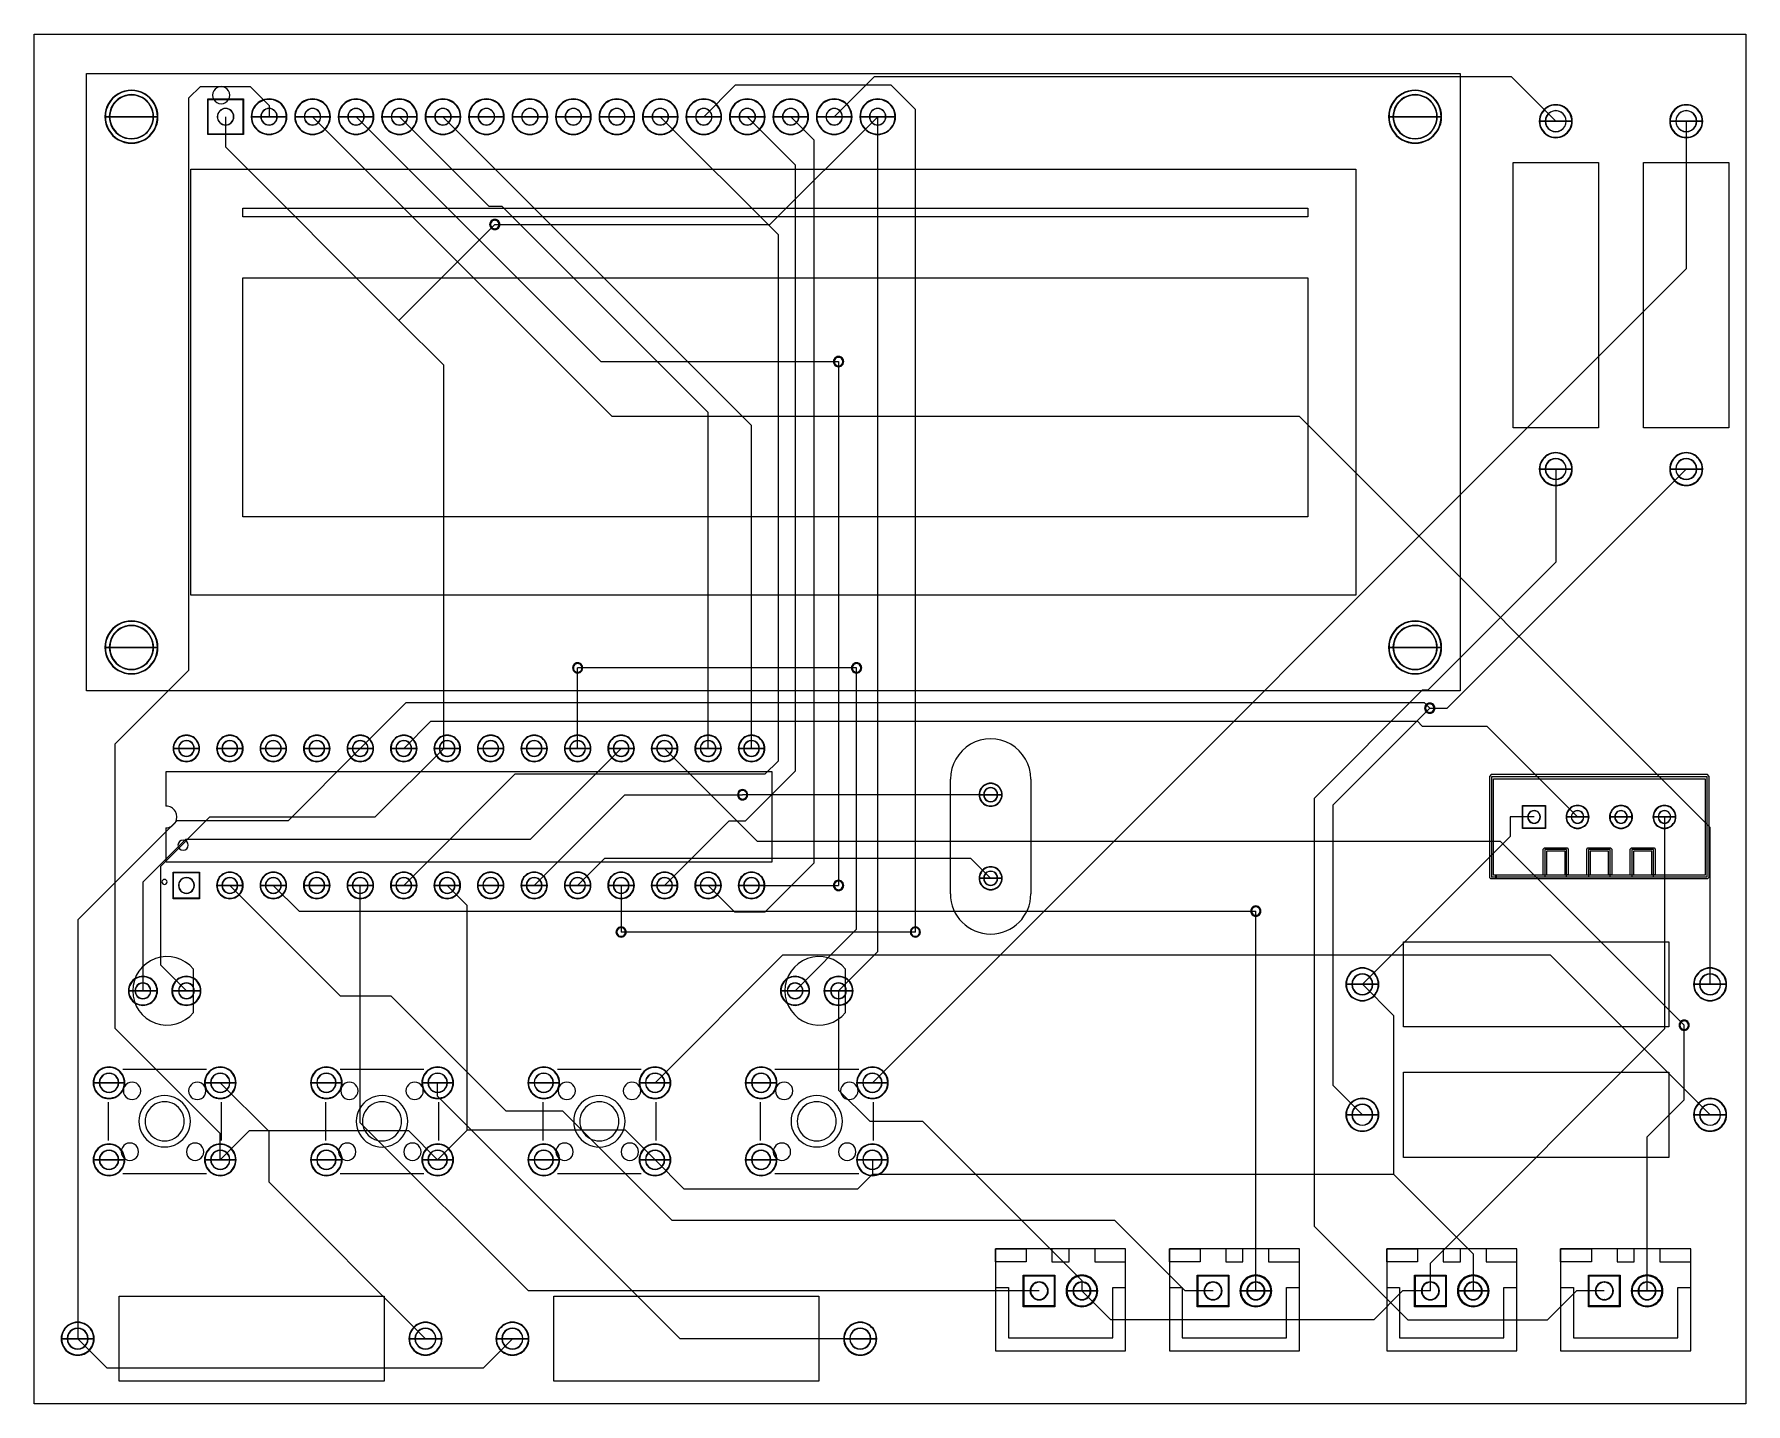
# Model space of a CAD drawing. Extents: x 97 to 381, y 17 to 243.
import ezdxf

# ---------------------------------------------------------------- set-up
doc = ezdxf.new("R2010")
doc.units = 0
for name, color, linetype in [('BoardOutLine', 7, 'CONTINUOUS'), ('BottomLayer', 7, 'CONTINUOUS'), ('BottomSolderMaskLayer', 7, 'CONTINUOUS'), ('Document', 7, 'CONTINUOUS'), ('Hole', 7, 'CONTINUOUS'), ('Multi-Layer', 7, 'CONTINUOUS'), ('TopLayer', 7, 'CONTINUOUS'), ('TopSilkLayer', 7, 'CONTINUOUS'), ('TopSolderMaskLayer', 7, 'CONTINUOUS')]:
    doc.layers.add(name, color=color, linetype=linetype)

msp = doc.modelspace()

# ---------------------------------------------------------------- linework, layer by layer
at = {"layer": 'BoardOutLine', "color": 7}
msp.add_lwpolyline([(97.209727, 243.470231), (380.67429, 243.470231), (380.67429, 16.698589), (97.209727, 16.698589)], close=True, dxfattribs=at)
at = {"layer": 'BottomLayer', "color": 1}
for points in [[(128.025788, 57.090664), (128.025788, 61.440214), (110.62767, 78.838339), (110.62767, 125.962399), (122.82954, 138.164261), (122.82954, 232.926529), (124.72314, 234.820136), (132.967875, 234.820136), (136.101323, 231.686689), (136.101323, 229.807489)], [(243.14178, 94.810099), (243.14178, 230.997649), (239.112652, 235.026776), (213.32076, 235.026776), (208.101465, 229.807489)], [(128.901308, 229.807489), (128.901308, 224.799874)], [(208.809953, 125.208559), (208.809953, 180.862504), (174.722205, 214.950259), (172.558598, 214.950259), (157.701368, 229.807489)], [(200.901457, 229.807489), (220.405575, 210.303364), (220.405575, 123.118391), (218.236207, 120.949024), (176.827485, 120.949024), (158.409847, 102.531394)], [(216.009967, 125.208559), (216.009967, 178.698904), (164.901382, 229.807489)], [(215.30148, 229.807489), (223.244535, 221.864426), (223.244535, 121.447991), (214.95228, 113.155729), (212.23428, 113.155729), (201.609938, 102.531394)], [(222.501495, 229.807489), (226.305262, 226.003714), (226.305262, 106.194761), (218.191567, 98.081059), (213.26028, 98.081059), (208.809953, 102.531394)], [(230.40999, 85.069939), (236.901525, 91.561414), (236.901525, 229.807489)], [(370.810275, 229.070201), (370.810275, 204.633356), (236.026005, 69.849064)], [(165.020903, 125.208559), (165.020903, 188.680286), (157.609207, 196.091981), (128.901308, 224.799874)], [(157.609207, 196.091981), (173.486678, 211.969451)], [(230.42727, 189.261326), (230.42727, 102.531394)], [(349.21023, 171.470089), (349.21023, 156.052699), (328.014825, 134.857294), (327.105465, 134.857294), (309.173107, 116.924936), (309.173107, 46.132264), (324.722985, 30.582364), (347.82783, 30.582364), (352.635277, 35.389789)], [(317.17017, 64.549864), (312.336795, 69.383239), (312.336795, 115.873016), (328.340265, 131.876486), (331.216673, 131.876486), (370.810275, 171.470089)], [(187.209908, 125.208559), (187.209908, 138.544421)], [(223.209975, 85.069939), (233.408797, 95.268739), (233.408797, 138.544421)], [(122.40978, 85.069939), (118.152405, 89.327314), (118.152405, 105.708034), (126.314347, 113.869976), (153.68232, 113.869976), (165.020903, 125.208559)], [(165.020903, 125.208559), (165.609863, 125.208559)], [(180.009893, 102.531394), (195.024803, 117.546304), (214.53468, 117.546304)], [(341.646615, 113.869976), (341.646615, 110.626369), (317.17017, 86.149939)], [(367.210267, 113.869976), (367.210267, 78.764839), (328.443233, 39.997789)], [(345.610222, 113.869976), (341.646615, 113.869976)], [(263.643098, 35.389789), (179.047973, 35.389789), (151.209833, 63.227989), (151.209833, 102.531394)], [(164.025863, 57.090664), (168.92331, 61.988089), (168.92331, 99.217946), (165.609862, 102.531394)], [(194.409922, 102.531394), (194.409922, 94.810099)], [(299.530133, 35.389789), (299.530133, 98.274019)], [(230.40999, 85.069939), (230.40999, 68.648089), (235.588245, 63.469864), (244.34778, 63.469864), (270.730073, 37.087564), (270.730073, 35.389789)], [(364.33026, 35.389789), (364.33026, 60.890839), (370.476195, 67.036789), (370.476195, 79.374739)], [(162.009855, 27.469789), (136.102042, 53.377639), (136.102042, 61.772839), (128.025787, 69.849064)], [(200.02593, 57.090664), (195.128483, 61.988089), (168.92331, 61.988089)], [(328.443233, 35.389789), (328.443233, 39.997789)], [(357.243285, 35.389789), (352.635278, 35.389789)]]:
    msp.add_lwpolyline(points, dxfattribs=at)
at = {"layer": 'BottomSolderMaskLayer', "color": 7}
for points in [[(113.317867, 233.467196), (113.303242, 233.467196)], [(125.949083, 232.759196), (131.853097, 232.759196), (131.853097, 226.855181), (125.949083, 226.855181)], [(325.916715, 233.467196), (325.90209, 233.467196)], [(108.91839, 229.807489), (117.702405, 229.807489)], [(117.702405, 229.807489)], [(128.901165, 231.180019), (128.901015, 231.180019)], [(133.149315, 229.807489), (139.05333, 229.807489)], [(136.10118, 231.180019), (136.10103, 231.180019)], [(139.05333, 229.807489)], [(140.34933, 229.807489), (146.253345, 229.807489)], [(143.301187, 231.180019), (143.301045, 231.180019)], [(146.253345, 229.807489)], [(147.549345, 229.807489), (153.45336, 229.807489)], [(150.501203, 231.180019), (150.50106, 231.180019)], [(153.45336, 229.807489)], [(154.74936, 229.807489), (160.653375, 229.807489)], [(157.701218, 231.180019), (157.701075, 231.180019)], [(160.653375, 229.807489)], [(161.949375, 229.807489), (167.85339, 229.807489)], [(164.901232, 231.180019), (164.90109, 231.180019)], [(167.85339, 229.807489)], [(169.14939, 229.807489), (175.053405, 229.807489)], [(172.101247, 231.180019), (172.101098, 231.180019)], [(175.053405, 229.807489)], [(176.349405, 229.807489), (182.25342, 229.807489)], [(179.301263, 231.180019), (179.301112, 231.180019)], [(182.25342, 229.807489)], [(183.54942, 229.807489), (189.453428, 229.807489)], [(186.501278, 231.180019), (186.501127, 231.180019)], [(189.453428, 229.807489)], [(190.749435, 229.807489), (196.653442, 229.807489)], [(193.701293, 231.180019), (193.701143, 231.180019)], [(196.653442, 229.807489)], [(197.94945, 229.807489), (203.853457, 229.807489)], [(200.901307, 231.180019), (200.901157, 231.180019)], [(203.853458, 229.807489)], [(205.149465, 229.807489), (211.053472, 229.807489)], [(208.101323, 231.180019), (208.101173, 231.180019)], [(211.053473, 229.807489)], [(212.34948, 229.807489), (218.253487, 229.807489)], [(215.301337, 231.180019), (215.301187, 231.180019)], [(218.253488, 229.807489)], [(219.549487, 229.807489), (225.453503, 229.807489)], [(222.501352, 231.180019), (222.501203, 231.180019)], [(225.453503, 229.807489)], [(226.749503, 229.807489), (232.653518, 229.807489)], [(229.701368, 231.180019), (229.701217, 231.180019)], [(232.653518, 229.807489)], [(233.949517, 229.807489), (239.853533, 229.807489)], [(236.901375, 231.180019), (236.901232, 231.180019)], [(239.853533, 229.807489)], [(321.517538, 229.807489), (330.301552, 229.807489)], [(330.301552, 229.807489)], [(128.901165, 228.434359), (128.901015, 228.434359)], [(136.10118, 228.434359), (136.10103, 228.434359)], [(143.301187, 228.434359), (143.301045, 228.434359)], [(150.501203, 228.434359), (150.50106, 228.434359)], [(157.701218, 228.434359), (157.701075, 228.434359)], [(164.901232, 228.434359), (164.90109, 228.434359)], [(172.101247, 228.434359), (172.101098, 228.434359)], [(179.301263, 228.434359), (179.301112, 228.434359)], [(186.501278, 228.434359), (186.501127, 228.434359)], [(193.701293, 228.434359), (193.701143, 228.434359)], [(200.901307, 228.434359), (200.901157, 228.434359)], [(208.101323, 228.434359), (208.101173, 228.434359)], [(215.301337, 228.434359), (215.301187, 228.434359)], [(222.501352, 228.434359), (222.501203, 228.434359)], [(229.701368, 228.434359), (229.701217, 228.434359)], [(236.901375, 228.434359), (236.901232, 228.434359)], [(346.474222, 229.070201), (351.946237, 229.070201)], [(350.95536, 229.070201)], [(351.946237, 229.070201)], [(368.074268, 229.070201), (373.546283, 229.070201)], [(372.555405, 229.070201)], [(373.546282, 229.070201)], [(113.317867, 226.147181), (113.303242, 226.147181)], [(325.916715, 226.147181), (325.90209, 226.147181)], [(346.474222, 171.470089), (351.946237, 171.470089)], [(350.95536, 171.470089)], [(351.946237, 171.470089)], [(368.074268, 171.470089), (373.546283, 171.470089)], [(372.555405, 171.470089)], [(373.546282, 171.470089)], [(113.317867, 145.593049), (113.303242, 145.593049)], [(325.916715, 145.593049), (325.90209, 145.593049)], [(108.91839, 141.932749), (117.702405, 141.932749)], [(117.702405, 141.932749)], [(321.517538, 141.932749), (330.301552, 141.932749)], [(330.301552, 141.932749)], [(113.317867, 138.273034), (113.303242, 138.273034)], [(325.916715, 138.273034), (325.90209, 138.273034)], [(120.211793, 125.208559), (124.60776, 125.208559)], [(123.728603, 125.208559)], [(124.60776, 125.208559)], [(127.411807, 125.208559), (131.807775, 125.208559)], [(130.928618, 125.208559)], [(131.807775, 125.208559)], [(134.611822, 125.208559), (139.00779, 125.208559)], [(138.128633, 125.208559)], [(139.00779, 125.208559)], [(141.811837, 125.208559), (146.207805, 125.208559)], [(145.328648, 125.208559)], [(146.207805, 125.208559)], [(149.011853, 125.208559), (153.40782, 125.208559)], [(152.528662, 125.208559)], [(153.40782, 125.208559)], [(156.211867, 125.208559), (160.607835, 125.208559)], [(159.728678, 125.208559)], [(160.607835, 125.208559)], [(163.411882, 125.208559), (167.80785, 125.208559)], [(166.928692, 125.208559)], [(167.80785, 125.208559)], [(170.61189, 125.208559), (175.007865, 125.208559)], [(174.128707, 125.208559)], [(175.007865, 125.208559)], [(177.811905, 125.208559), (182.20788, 125.208559)], [(181.328723, 125.208559)], [(182.20788, 125.208559)], [(185.01192, 125.208559), (189.407887, 125.208559)], [(188.528737, 125.208559)], [(189.407888, 125.208559)], [(192.211935, 125.208559), (196.607902, 125.208559)], [(195.728745, 125.208559)], [(196.607902, 125.208559)], [(199.41195, 125.208559), (203.807918, 125.208559)], [(202.92876, 125.208559)], [(203.807917, 125.208559)], [(206.611965, 125.208559), (211.007932, 125.208559)], [(210.128775, 125.208559)], [(211.007932, 125.208559)], [(213.81198, 125.208559), (218.207948, 125.208559)], [(217.32879, 125.208559)], [(218.207948, 125.208559)], [(253.696642, 117.546304), (257.52345, 117.546304)], [(256.78752, 117.546514)], [(257.52345, 117.546304)], [(347.51823, 111.961969), (343.702223, 111.961969), (343.702223, 115.777976), (347.51823, 115.777976)], [(346.657755, 113.869976)], [(350.902237, 113.869976), (354.718245, 113.869976)], [(353.85777, 113.869976)], [(354.718245, 113.869976)], [(358.102245, 113.869976), (361.918252, 113.869976)], [(361.057785, 113.869976)], [(361.918252, 113.869976)], [(365.30226, 113.869976), (369.118268, 113.869976)], [(368.2578, 113.869976)], [(369.118268, 113.869976)], [(120.211755, 100.333369), (120.211755, 104.729411), (124.607798, 104.729411), (124.607798, 100.333369)], [(123.728603, 102.531394)], [(127.411807, 102.531394), (131.807775, 102.531394)], [(130.928618, 102.531394)], [(131.807775, 102.531394)], [(134.611822, 102.531394), (139.00779, 102.531394)], [(138.128633, 102.531394)], [(139.00779, 102.531394)], [(141.811837, 102.531394), (146.207805, 102.531394)], [(145.328648, 102.531394)], [(146.207805, 102.531394)], [(149.011853, 102.531394), (153.40782, 102.531394)], [(152.528662, 102.531394)], [(153.40782, 102.531394)], [(156.211867, 102.531394), (160.607835, 102.531394)], [(159.728678, 102.531394)], [(160.607835, 102.531394)], [(163.411882, 102.531394), (167.80785, 102.531394)], [(166.928692, 102.531394)], [(167.80785, 102.531394)], [(170.61189, 102.531394), (175.007865, 102.531394)], [(174.128707, 102.531394)], [(175.007865, 102.531394)], [(177.811905, 102.531394), (182.20788, 102.531394)], [(181.328723, 102.531394)], [(182.20788, 102.531394)], [(185.01192, 102.531394), (189.407887, 102.531394)], [(188.528737, 102.531394)], [(189.407888, 102.531394)], [(192.211935, 102.531394), (196.607902, 102.531394)], [(195.728745, 102.531394)], [(196.607902, 102.531394)], [(199.41195, 102.531394), (203.807918, 102.531394)], [(202.92876, 102.531394)], [(203.807917, 102.531394)], [(206.611965, 102.531394), (211.007932, 102.531394)], [(210.128775, 102.531394)], [(211.007932, 102.531394)], [(213.81198, 102.531394), (218.207948, 102.531394)], [(217.32879, 102.531394)], [(218.207948, 102.531394)], [(253.696642, 103.713634), (257.52345, 103.713634)], [(256.78752, 103.713416)], [(257.52345, 103.713634)], [(112.797757, 85.069939), (117.621765, 85.069939)], [(116.524642, 85.069939)], [(117.621765, 85.069939)], [(119.997772, 85.069939), (124.82178, 85.069939)], [(123.72465, 85.069939)], [(124.82178, 85.069939)], [(220.797975, 85.069939), (225.621982, 85.069939)], [(224.524853, 85.069939)], [(225.621983, 85.069939)], [(227.99799, 85.069939), (232.821998, 85.069939)], [(231.724867, 85.069939)], [(232.821998, 85.069939)], [(314.434162, 86.149939), (319.90617, 86.149939)], [(318.915293, 86.149939)], [(319.90617, 86.149939)], [(372.034275, 86.149939), (377.50629, 86.149939)], [(376.515413, 86.149939)], [(377.50629, 86.149939)], [(106.970573, 69.849064), (112.216935, 69.849064)], [(111.196845, 69.849064)], [(112.216935, 69.849064)], [(125.40261, 69.849064), (130.648973, 69.849064)], [(129.628883, 69.849064)], [(130.648973, 69.849064)], [(142.97064, 69.849064), (148.217003, 69.849064)], [(147.196912, 69.849064)], [(148.217002, 69.849064)], [(161.402678, 69.849064), (166.64904, 69.849064)], [(165.62895, 69.849064)], [(166.64904, 69.849064)], [(178.970715, 69.849064), (184.217078, 69.849064)], [(183.196987, 69.849064)], [(184.217077, 69.849064)], [(197.402752, 69.849064), (202.649115, 69.849064)], [(201.629025, 69.849064)], [(202.649115, 69.849064)], [(214.970782, 69.849064), (220.217145, 69.849064)], [(219.197062, 69.849064)], [(220.217145, 69.849064)], [(233.40282, 69.849064), (238.649182, 69.849064)], [(237.629092, 69.849064)], [(238.649182, 69.849064)], [(314.434162, 64.549864), (319.90617, 64.549864)], [(318.915293, 64.549864)], [(319.90617, 64.549864)], [(372.034275, 64.549864), (377.50629, 64.549864)], [(376.515413, 64.549864)], [(377.50629, 64.549864)], [(106.970573, 57.090664), (112.216935, 57.090664)], [(111.196845, 57.090664)], [(112.216935, 57.090664)], [(125.40261, 57.090664), (130.648973, 57.090664)], [(129.628883, 57.090664)], [(130.648973, 57.090664)], [(142.97064, 57.090664), (148.217003, 57.090664)], [(147.196912, 57.090664)], [(148.217002, 57.090664)], [(161.402678, 57.090664), (166.64904, 57.090664)], [(165.62895, 57.090664)], [(166.64904, 57.090664)], [(178.970715, 57.090664), (184.217078, 57.090664)], [(183.196987, 57.090664)], [(184.217077, 57.090664)], [(197.402752, 57.090664), (202.649115, 57.090664)], [(201.629025, 57.090664)], [(202.649115, 57.090664)], [(214.970782, 57.090664), (220.217145, 57.090664)], [(219.197062, 57.090664)], [(220.217145, 57.090664)], [(233.40282, 57.090664), (238.649182, 57.090664)], [(237.629092, 57.090664)], [(238.649182, 57.090664)], [(261.01884, 38.014039), (266.267355, 38.014039), (266.267355, 32.765539), (261.01884, 32.765539)], [(263.650717, 36.889414), (263.635492, 36.889414)], [(270.737692, 36.889414), (270.722467, 36.889414)], [(289.8189, 38.014039), (295.067415, 38.014039), (295.067415, 32.765539), (289.8189, 32.765539)], [(292.450778, 36.889414), (292.435552, 36.889414)], [(299.537753, 36.889414), (299.522527, 36.889414)], [(325.818967, 38.014039), (331.06749, 38.014039), (331.06749, 32.765539), (325.818967, 32.765539)], [(328.450845, 36.889414), (328.43562, 36.889414)], [(335.53782, 36.889414), (335.522595, 36.889414)], [(354.619028, 38.014039), (359.867543, 38.014039), (359.867543, 32.765539), (354.619028, 32.765539)], [(357.250905, 36.889414), (357.23568, 36.889414)], [(364.33788, 36.889414), (364.322655, 36.889414)], [(268.105778, 35.389789), (273.354367, 35.389789)], [(273.354367, 35.389789)], [(296.905838, 35.389789), (302.154427, 35.389789)], [(302.154427, 35.389789)], [(332.905905, 35.389789), (338.154503, 35.389789)], [(338.154503, 35.389789)], [(361.705965, 35.389789), (366.954555, 35.389789)], [(366.954555, 35.389789)], [(263.650717, 33.890239), (263.635492, 33.890239)], [(270.737692, 33.890239), (270.722467, 33.890239)], [(292.450778, 33.890239), (292.435552, 33.890239)], [(299.537753, 33.890239), (299.522527, 33.890239)], [(328.450845, 33.890239), (328.43562, 33.890239)], [(335.53782, 33.890239), (335.522595, 33.890239)], [(357.250905, 33.890239), (357.23568, 33.890239)], [(364.33788, 33.890239), (364.322655, 33.890239)], [(101.673735, 27.469789), (107.145742, 27.469789)], [(106.154865, 27.469789)], [(107.145742, 27.469789)], [(159.273847, 27.469789), (164.745862, 27.469789)], [(163.754985, 27.469789)], [(164.745862, 27.469789)], [(173.673878, 27.469789), (179.145893, 27.469789)], [(178.155015, 27.469789)], [(179.145892, 27.469789)], [(231.273997, 27.469789), (236.746005, 27.469789)], [(235.755128, 27.469789)], [(236.746005, 27.469789)]]:
    msp.add_lwpolyline(points, close=True, dxfattribs=at)
for points in [[(111.113345, 233.614105), (109.75392, 232.828741), (108.917092, 231.377467), (108.91839, 229.807489)], [(113.303227, 233.467196), (111.995633, 233.467196), (110.787365, 232.769603), (110.133568, 231.637193)], [(115.50745, 233.614105), (114.148025, 234.399469), (112.47277, 234.399469), (111.113345, 233.614105)], [(116.487527, 231.637193), (115.83373, 232.769603), (114.625462, 233.467196), (113.317867, 233.467196)], [(117.702405, 229.807489), (117.703703, 231.377467), (116.866875, 232.828741), (115.50745, 233.614105)], [(137.577326, 232.364002), (136.663972, 232.891328), (135.538673, 232.891328), (134.625319, 232.364002)], [(144.777341, 232.364002), (143.863987, 232.891328), (142.738688, 232.891328), (141.825334, 232.364002)], [(151.977356, 232.364002), (151.064002, 232.891328), (149.938703, 232.891328), (149.025349, 232.364002)], [(159.177371, 232.364002), (158.264017, 232.891328), (157.138718, 232.891328), (156.225364, 232.364002)], [(166.377386, 232.364002), (165.464032, 232.891328), (164.338733, 232.891328), (163.425379, 232.364002)], [(173.577401, 232.364002), (172.664047, 232.891328), (171.538748, 232.891328), (170.625394, 232.364002)], [(180.777416, 232.364002), (179.864062, 232.891328), (178.738763, 232.891328), (177.825409, 232.364002)], [(187.978479, 232.367038), (187.06459, 232.895173), (185.938257, 232.895173), (185.024369, 232.367038)], [(195.178494, 232.367038), (194.264605, 232.895173), (193.138272, 232.895173), (192.224384, 232.367038)], [(202.378509, 232.367038), (201.46462, 232.895173), (200.338287, 232.895173), (199.424399, 232.367038)], [(209.578524, 232.367038), (208.664635, 232.895173), (207.538302, 232.895173), (206.624414, 232.367038)], [(216.778539, 232.367038), (215.86465, 232.895173), (214.738317, 232.895173), (213.824429, 232.367038)], [(223.977499, 232.364002), (223.064144, 232.891328), (221.938846, 232.891328), (221.025491, 232.364002)], [(231.177514, 232.364002), (230.264159, 232.891328), (229.138861, 232.891328), (228.225506, 232.364002)], [(238.377529, 232.364002), (237.464174, 232.891328), (236.338876, 232.891328), (235.425521, 232.364002)], [(323.712493, 233.614105), (322.353068, 232.828741), (321.51624, 231.377467), (321.517537, 229.807489)], [(325.902075, 233.467196), (324.59448, 233.467196), (323.386213, 232.769603), (322.732416, 231.637193)], [(328.106597, 233.614105), (326.747173, 234.399469), (325.071917, 234.399469), (323.712493, 233.614105)], [(329.086374, 231.637193), (328.432577, 232.769603), (327.22431, 233.467196), (325.916715, 233.467196)], [(330.301552, 229.807489), (330.30285, 231.377467), (329.466022, 232.828741), (328.106597, 233.614105)], [(108.91839, 229.807489), (108.917092, 228.237511), (109.75392, 226.786236), (111.113345, 226.000873)], [(110.133568, 231.637193), (109.479771, 230.504782), (109.479771, 229.109595), (110.133568, 227.977185)], [(115.50745, 226.000873), (116.866875, 226.786236), (117.703703, 228.237511), (117.702405, 229.807489)], [(116.487527, 227.977185), (117.141324, 229.109595), (117.141324, 230.504782), (116.487527, 231.637193)], [(128.901015, 231.180019), (128.143218, 231.179459), (127.529199, 230.564986), (127.529199, 229.807189)], [(127.529199, 229.807189), (127.529199, 229.049392), (128.143218, 228.434919), (128.901015, 228.434359)], [(130.272981, 229.807189), (130.272981, 230.564986), (129.658962, 231.179459), (128.901165, 231.180019)], [(128.901165, 228.434359), (129.658962, 228.434919), (130.272981, 229.049392), (130.272981, 229.807189)], [(134.625319, 232.364002), (133.711964, 231.836677), (133.149315, 230.862139), (133.149315, 229.807489)], [(133.149315, 229.807489), (133.149315, 228.752838), (133.711964, 227.778301), (134.625319, 227.250975)], [(136.10103, 231.180019), (135.343233, 231.179459), (134.729214, 230.564986), (134.729214, 229.807189)], [(134.729214, 229.807189), (134.729214, 229.049392), (135.343233, 228.434919), (136.10103, 228.434359)], [(137.472996, 229.807189), (137.472996, 230.564986), (136.858977, 231.179459), (136.10118, 231.180019)], [(136.10118, 228.434359), (136.858977, 228.434919), (137.472996, 229.049392), (137.472996, 229.807189)], [(139.05333, 229.807489), (139.05333, 230.862139), (138.490681, 231.836677), (137.577326, 232.364002)], [(137.577326, 227.250975), (138.490681, 227.778301), (139.05333, 228.752838), (139.05333, 229.807489)], [(141.825334, 232.364002), (140.911979, 231.836677), (140.34933, 230.862139), (140.34933, 229.807489)], [(140.34933, 229.807489), (140.34933, 228.752838), (140.911979, 227.7783), (141.825334, 227.250975)], [(143.301045, 231.180019), (142.543248, 231.179459), (141.929229, 230.564986), (141.929229, 229.807189)], [(141.929229, 229.807189), (141.929229, 229.049392), (142.543248, 228.434919), (143.301045, 228.434359)], [(144.673003, 229.807189), (144.673003, 230.564986), (144.058984, 231.179459), (143.301188, 231.180019)], [(143.301188, 228.434359), (144.058984, 228.434919), (144.673003, 229.049392), (144.673003, 229.807189)], [(146.253345, 229.807489), (146.253345, 230.862139), (145.690696, 231.836677), (144.777341, 232.364002)], [(144.777341, 227.250975), (145.690696, 227.7783), (146.253345, 228.752838), (146.253345, 229.807489)], [(149.025349, 232.364002), (148.111994, 231.836677), (147.549345, 230.862139), (147.549345, 229.807489)], [(147.549345, 229.807489), (147.549345, 228.752838), (148.111994, 227.778301), (149.025349, 227.250975)], [(150.50106, 231.180019), (149.743263, 231.179459), (149.129244, 230.564986), (149.129244, 229.807189)], [(149.129244, 229.807189), (149.129244, 229.049392), (149.743263, 228.434919), (150.50106, 228.434359)], [(151.873018, 229.807189), (151.873018, 230.564986), (151.258999, 231.179459), (150.501203, 231.180019)], [(150.501203, 228.434359), (151.258999, 228.434919), (151.873018, 229.049392), (151.873018, 229.807189)], [(153.45336, 229.807489), (153.45336, 230.862139), (152.890711, 231.836677), (151.977356, 232.364002)], [(151.977356, 227.250975), (152.890711, 227.778301), (153.45336, 228.752838), (153.45336, 229.807489)], [(156.225364, 232.364002), (155.312009, 231.836677), (154.74936, 230.862139), (154.74936, 229.807489)], [(154.74936, 229.807489), (154.74936, 228.752838), (155.312009, 227.778301), (156.225364, 227.250975)], [(157.701075, 231.180019), (156.943278, 231.179459), (156.329259, 230.564986), (156.329259, 229.807189)], [(156.329259, 229.807189), (156.329259, 229.049392), (156.943278, 228.434919), (157.701075, 228.434359)], [(159.073033, 229.807189), (159.073033, 230.564986), (158.459014, 231.179459), (157.701218, 231.180019)], [(157.701218, 228.434359), (158.459014, 228.434919), (159.073033, 229.049392), (159.073033, 229.807189)], [(160.653375, 229.807489), (160.653375, 230.862139), (160.090726, 231.836677), (159.177371, 232.364002)], [(159.177371, 227.250975), (160.090726, 227.778301), (160.653375, 228.752838), (160.653375, 229.807489)], [(163.425379, 232.364002), (162.512024, 231.836677), (161.949375, 230.86214), (161.949375, 229.807489)], [(161.949375, 229.807489), (161.949375, 228.752838), (162.512024, 227.7783), (163.425379, 227.250975)], [(164.90109, 231.180019), (164.143293, 231.179459), (163.529274, 230.564986), (163.529274, 229.807189)], [(163.529274, 229.807189), (163.529274, 229.049392), (164.143293, 228.434919), (164.90109, 228.434359)], [(166.273048, 229.807189), (166.273048, 230.564986), (165.659029, 231.179459), (164.901233, 231.180019)], [(164.901233, 228.434359), (165.659029, 228.434919), (166.273048, 229.049392), (166.273048, 229.807189)], [(167.85339, 229.807489), (167.85339, 230.86214), (167.290741, 231.836677), (166.377386, 232.364002)], [(166.377386, 227.250975), (167.290741, 227.7783), (167.85339, 228.752838), (167.85339, 229.807489)], [(170.625394, 232.364002), (169.712039, 231.836677), (169.14939, 230.862139), (169.14939, 229.807489)], [(169.14939, 229.807489), (169.14939, 228.752838), (169.712039, 227.778301), (170.625394, 227.250975)], [(172.101098, 231.180019), (171.343301, 231.179459), (170.729282, 230.564986), (170.729282, 229.807189)], [(170.729282, 229.807189), (170.729282, 229.049392), (171.343301, 228.434919), (172.101098, 228.434359)], [(173.473063, 229.807189), (173.473063, 230.564986), (172.859044, 231.179459), (172.101247, 231.180019)], [(172.101247, 228.434359), (172.859044, 228.434919), (173.473063, 229.049392), (173.473063, 229.807189)], [(175.053405, 229.807489), (175.053405, 230.862139), (174.490756, 231.836677), (173.577401, 232.364002)], [(173.577401, 227.250975), (174.490756, 227.778301), (175.053405, 228.752838), (175.053405, 229.807489)], [(177.825409, 232.364002), (176.912054, 231.836677), (176.349405, 230.862139), (176.349405, 229.807489)], [(176.349405, 229.807489), (176.349405, 228.752838), (176.912054, 227.7783), (177.825409, 227.250975)], [(179.301112, 231.180019), (178.543316, 231.179459), (177.929297, 230.564986), (177.929297, 229.807189)], [(177.929297, 229.807189), (177.929297, 229.049392), (178.543316, 228.434919), (179.301112, 228.434359)], [(180.673078, 229.807189), (180.673078, 230.564986), (180.059059, 231.179459), (179.301263, 231.180019)], [(179.301263, 228.434359), (180.059059, 228.434919), (180.673078, 229.049392), (180.673078, 229.807189)], [(182.25342, 229.807489), (182.25342, 230.862139), (181.690771, 231.836677), (180.777416, 232.364002)], [(180.777416, 227.250975), (181.690771, 227.7783), (182.25342, 228.752838), (182.25342, 229.807489)], [(185.024369, 232.367038), (184.11048, 231.838903), (183.548117, 230.863006), (183.54942, 229.807489)], [(183.54942, 229.807489), (183.548117, 228.751971), (184.11048, 227.776075), (185.024369, 227.24794)], [(186.501128, 231.180019), (185.743331, 231.179459), (185.129312, 230.564986), (185.129312, 229.807189)], [(185.129312, 229.807189), (185.129312, 229.049392), (185.743331, 228.434919), (186.501128, 228.434359)], [(187.873093, 229.807189), (187.873093, 230.564986), (187.259074, 231.179459), (186.501278, 231.180019)], [(186.501278, 228.434359), (187.259074, 228.434919), (187.873093, 229.049392), (187.873093, 229.807189)], [(189.453428, 229.807489), (189.454731, 230.863006), (188.892367, 231.838903), (187.978479, 232.367038)], [(187.978479, 227.24794), (188.892367, 227.776075), (189.454731, 228.751971), (189.453428, 229.807489)], [(192.224384, 232.367038), (191.310495, 231.838903), (190.748132, 230.863006), (190.749435, 229.807489)], [(190.749435, 229.807489), (190.748132, 228.751971), (191.310495, 227.776075), (192.224384, 227.24794)], [(193.701143, 231.180019), (192.943346, 231.179459), (192.329327, 230.564986), (192.329327, 229.807189)], [(192.329327, 229.807189), (192.329327, 229.049392), (192.943346, 228.434919), (193.701143, 228.434359)], [(195.073108, 229.807189), (195.073108, 230.564986), (194.459089, 231.179459), (193.701293, 231.180019)], [(193.701293, 228.434359), (194.459089, 228.434919), (195.073108, 229.049392), (195.073108, 229.807189)], [(196.653442, 229.807489), (196.654746, 230.863006), (196.092382, 231.838903), (195.178494, 232.367038)], [(195.178494, 227.24794), (196.092382, 227.776075), (196.654746, 228.751971), (196.653442, 229.807489)], [(199.424399, 232.367038), (198.51051, 231.838903), (197.948147, 230.863006), (197.94945, 229.807489)], [(197.94945, 229.807489), (197.948147, 228.751971), (198.51051, 227.776075), (199.424399, 227.24794)], [(200.901158, 231.180019), (200.143361, 231.179459), (199.529342, 230.564986), (199.529342, 229.807189)], [(199.529342, 229.807189), (199.529342, 229.049392), (200.143361, 228.434919), (200.901158, 228.434359)], [(202.273123, 229.807189), (202.273123, 230.564986), (201.659104, 231.179459), (200.901307, 231.180019)], [(200.901307, 228.434359), (201.659104, 228.434919), (202.273123, 229.049392), (202.273123, 229.807189)], [(203.853458, 229.807489), (203.854761, 230.863006), (203.292397, 231.838903), (202.378509, 232.367038)], [(202.378509, 227.24794), (203.292397, 227.776075), (203.854761, 228.751971), (203.853458, 229.807489)], [(206.624414, 232.367038), (205.710525, 231.838903), (205.148162, 230.863006), (205.149465, 229.807489)], [(205.149465, 229.807489), (205.148162, 228.751971), (205.710525, 227.776075), (206.624414, 227.24794)], [(208.101173, 231.180019), (207.343376, 231.179459), (206.729357, 230.564986), (206.729357, 229.807189)], [(206.729357, 229.807189), (206.729357, 229.049392), (207.343376, 228.434919), (208.101173, 228.434359)], [(209.473138, 229.807189), (209.473138, 230.564986), (208.859119, 231.179459), (208.101323, 231.180019)], [(208.101323, 228.434359), (208.859119, 228.434919), (209.473138, 229.049392), (209.473138, 229.807189)], [(211.053473, 229.807489), (211.054776, 230.863006), (210.492412, 231.838903), (209.578524, 232.367038)], [(209.578524, 227.24794), (210.492412, 227.776075), (211.054776, 228.751971), (211.053473, 229.807489)], [(213.824429, 232.367038), (212.91054, 231.838903), (212.348177, 230.863006), (212.34948, 229.807489)], [(212.34948, 229.807489), (212.348177, 228.751971), (212.91054, 227.776075), (213.824429, 227.24794)], [(215.301187, 231.180019), (214.543391, 231.179459), (213.929372, 230.564986), (213.929372, 229.807189)], [(213.929372, 229.807189), (213.929372, 229.049392), (214.543391, 228.434919), (215.301187, 228.434359)], [(216.673153, 229.807189), (216.673153, 230.564986), (216.059134, 231.179459), (215.301338, 231.180019)], [(215.301338, 228.434359), (216.059134, 228.434919), (216.673153, 229.049392), (216.673153, 229.807189)], [(218.253488, 229.807489), (218.254791, 230.863006), (217.692427, 231.838903), (216.778539, 232.367038)], [(216.778539, 227.24794), (217.692427, 227.776075), (218.254791, 228.751971), (218.253488, 229.807489)], [(219.549488, 229.807489), (219.549487, 228.752838), (220.112137, 227.7783), (221.025491, 227.250975)], [(221.025491, 232.364002), (220.112137, 231.836677), (219.549488, 230.862139), (219.549488, 229.807489)], [(222.501203, 231.180019), (221.743406, 231.179459), (221.129387, 230.564986), (221.129387, 229.807189)], [(221.129387, 229.807189), (221.129387, 229.049392), (221.743406, 228.434919), (222.501203, 228.434359)], [(223.873168, 229.807189), (223.873168, 230.564986), (223.259149, 231.179459), (222.501353, 231.180019)], [(222.501353, 228.434359), (223.259149, 228.434919), (223.873168, 229.049392), (223.873168, 229.807189)], [(225.453503, 229.807489), (225.453503, 230.862139), (224.890853, 231.836677), (223.977499, 232.364002)], [(223.977499, 227.250975), (224.890853, 227.7783), (225.453503, 228.752838), (225.453503, 229.807489)], [(228.225506, 232.364002), (227.312152, 231.836677), (226.749503, 230.862139), (226.749503, 229.807489)], [(226.749503, 229.807489), (226.749503, 228.752838), (227.312152, 227.778301), (228.225506, 227.250975)], [(229.701218, 231.180019), (228.943421, 231.179459), (228.329402, 230.564986), (228.329402, 229.807189)], [(228.329402, 229.807189), (228.329402, 229.049392), (228.943421, 228.434919), (229.701218, 228.434359)], [(231.073183, 229.807189), (231.073183, 230.564986), (230.459164, 231.179459), (229.701368, 231.180019)], [(229.701368, 228.434359), (230.459164, 228.434919), (231.073183, 229.049392), (231.073183, 229.807189)], [(232.653518, 229.807489), (232.653518, 230.862139), (232.090868, 231.836677), (231.177514, 232.364002)], [(231.177514, 227.250975), (232.090868, 227.778301), (232.653518, 228.752838), (232.653518, 229.807489)], [(235.425521, 232.364002), (234.512167, 231.836677), (233.949518, 230.862139), (233.949518, 229.807489)], [(233.949518, 229.807489), (233.949518, 228.752838), (234.512167, 227.778301), (235.425521, 227.250975)], [(236.901233, 231.180019), (236.143436, 231.179459), (235.529417, 230.564986), (235.529417, 229.807189)], [(235.529417, 229.807189), (235.529417, 229.049392), (236.143436, 228.434919), (236.901233, 228.434359)], [(238.273191, 229.807189), (238.273191, 230.564986), (237.659172, 231.179459), (236.901375, 231.180019)], [(236.901375, 228.434359), (237.659172, 228.434919), (238.273191, 229.049392), (238.273191, 229.807189)], [(239.853533, 229.807489), (239.853533, 230.862139), (239.290883, 231.836677), (238.377529, 232.364002)], [(238.377529, 227.250975), (239.290883, 227.778301), (239.853533, 228.752838), (239.853533, 229.807489)], [(321.517537, 229.807489), (321.51624, 228.237511), (322.353068, 226.786236), (323.712493, 226.000873)], [(322.732416, 231.637193), (322.078618, 230.504782), (322.078618, 229.109595), (322.732416, 227.977185)], [(328.106597, 226.000873), (329.466022, 226.786236), (330.30285, 228.237511), (330.301552, 229.807489)], [(329.086374, 227.977185), (329.740172, 229.109595), (329.740172, 230.504782), (329.086374, 231.637193)], [(347.842226, 231.439653), (346.995703, 230.950913), (346.474222, 230.047683), (346.474222, 229.070201)], [(348.337665, 230.581528), (347.79772, 230.269791), (347.4651, 229.693676), (347.4651, 229.070201)], [(350.578234, 231.439653), (349.73171, 231.928394), (348.68875, 231.928394), (347.842226, 231.439653)], [(350.082795, 230.581528), (349.54285, 230.893266), (348.87761, 230.893266), (348.337665, 230.581528)], [(350.95536, 229.070201), (350.95536, 229.693676), (350.62274, 230.269791), (350.082795, 230.581528)], [(351.946237, 229.070201), (351.946237, 230.047683), (351.424757, 230.950913), (350.578234, 231.439653)], [(369.442271, 231.439653), (368.595748, 230.950913), (368.074267, 230.047683), (368.074267, 229.070201)], [(369.93771, 230.581528), (369.397765, 230.269791), (369.065145, 229.693676), (369.065145, 229.070201)], [(372.178279, 231.439653), (371.331755, 231.928394), (370.288795, 231.928394), (369.442271, 231.439653)], [(371.68284, 230.581528), (371.142895, 230.893266), (370.477655, 230.893266), (369.93771, 230.581528)], [(372.555405, 229.070201), (372.555405, 229.693676), (372.222785, 230.269791), (371.68284, 230.581528)], [(373.546282, 229.070201), (373.546282, 230.047683), (373.024802, 230.950913), (372.178279, 231.439653)], [(110.133568, 227.977185), (110.787365, 226.844775), (111.995633, 226.147181), (113.303227, 226.147181)], [(113.317867, 226.147181), (114.625462, 226.147181), (115.83373, 226.844775), (116.487527, 227.977185)], [(134.625319, 227.250975), (135.538673, 226.72365), (136.663972, 226.72365), (137.577326, 227.250975)], [(141.825334, 227.250975), (142.738688, 226.72365), (143.863987, 226.72365), (144.777341, 227.250975)], [(149.025349, 227.250975), (149.938703, 226.72365), (151.064002, 226.72365), (151.977356, 227.250975)], [(156.225364, 227.250975), (157.138718, 226.72365), (158.264017, 226.72365), (159.177371, 227.250975)], [(163.425379, 227.250975), (164.338733, 226.72365), (165.464032, 226.72365), (166.377386, 227.250975)], [(170.625394, 227.250975), (171.538748, 226.72365), (172.664047, 226.72365), (173.577401, 227.250975)], [(177.825409, 227.250975), (178.738763, 226.72365), (179.864062, 226.72365), (180.777416, 227.250975)], [(185.024369, 227.24794), (185.938257, 226.719804), (187.06459, 226.719804), (187.978479, 227.24794)], [(192.224384, 227.24794), (193.138272, 226.719804), (194.264605, 226.719804), (195.178494, 227.24794)], [(199.424399, 227.24794), (200.338287, 226.719804), (201.46462, 226.719804), (202.378509, 227.24794)], [(206.624414, 227.24794), (207.538302, 226.719804), (208.664635, 226.719804), (209.578524, 227.24794)], [(213.824429, 227.24794), (214.738317, 226.719804), (215.86465, 226.719804), (216.778539, 227.24794)], [(221.025491, 227.250975), (221.938845, 226.72365), (223.064145, 226.72365), (223.977499, 227.250975)], [(228.225506, 227.250975), (229.138861, 226.72365), (230.264159, 226.72365), (231.177514, 227.250975)], [(235.425521, 227.250975), (236.338876, 226.72365), (237.464174, 226.72365), (238.377529, 227.250975)], [(322.732416, 227.977185), (323.386213, 226.844775), (324.59448, 226.147181), (325.902075, 226.147181)], [(325.916715, 226.147181), (327.22431, 226.147181), (328.432577, 226.844775), (329.086374, 227.977185)], [(346.474222, 229.070201), (346.474222, 228.09272), (346.995703, 227.18949), (347.842226, 226.700749)], [(347.4651, 229.070201), (347.4651, 228.446726), (347.79772, 227.870612), (348.337665, 227.558874)], [(348.337665, 227.558874), (348.87761, 227.247137), (349.54285, 227.247137), (350.082795, 227.558874)], [(350.082795, 227.558874), (350.62274, 227.870612), (350.95536, 228.446726), (350.95536, 229.070201)], [(350.578234, 226.700749), (351.424757, 227.18949), (351.946237, 228.09272), (351.946237, 229.070201)], [(368.074267, 229.070201), (368.074267, 228.09272), (368.595748, 227.18949), (369.442271, 226.700749)], [(369.065145, 229.070201), (369.065145, 228.446726), (369.397765, 227.870612), (369.93771, 227.558874)], [(369.93771, 227.558874), (370.477655, 227.247137), (371.142895, 227.247137), (371.68284, 227.558874)], [(371.68284, 227.558874), (372.222785, 227.870612), (372.555405, 228.446726), (372.555405, 229.070201)], [(372.178279, 226.700749), (373.024802, 227.18949), (373.546282, 228.09272), (373.546282, 229.070201)], [(111.113345, 226.000873), (112.47277, 225.215509), (114.148025, 225.215509), (115.50745, 226.000873)], [(323.712493, 226.000873), (325.071917, 225.215509), (326.747173, 225.215509), (328.106597, 226.000873)], [(347.842226, 226.700749), (348.68875, 226.212009), (349.73171, 226.212009), (350.578234, 226.700749)], [(369.442271, 226.700749), (370.288795, 226.212009), (371.331755, 226.212009), (372.178279, 226.700749)], [(347.842226, 173.839541), (346.995703, 173.3508), (346.474222, 172.44757), (346.474222, 171.470089)], [(348.337665, 172.981416), (347.79772, 172.669678), (347.4651, 172.093564), (347.4651, 171.470089)], [(350.578234, 173.839541), (349.73171, 174.328281), (348.68875, 174.328281), (347.842226, 173.839541)], [(350.082795, 172.981416), (349.54285, 173.293153), (348.87761, 173.293153), (348.337665, 172.981416)], [(350.95536, 171.470089), (350.95536, 172.093564), (350.62274, 172.669678), (350.082795, 172.981416)], [(351.946237, 171.470089), (351.946237, 172.44757), (351.424757, 173.3508), (350.578234, 173.839541)], [(369.442271, 173.839541), (368.595748, 173.3508), (368.074267, 172.44757), (368.074267, 171.470089)], [(369.93771, 172.981416), (369.397765, 172.669678), (369.065145, 172.093564), (369.065145, 171.470089)], [(372.178279, 173.839541), (371.331755, 174.328281), (370.288795, 174.328281), (369.442271, 173.839541)], [(371.68284, 172.981416), (371.142895, 173.293153), (370.477655, 173.293153), (369.93771, 172.981416)], [(372.555405, 171.470089), (372.555405, 172.093564), (372.222785, 172.669678), (371.68284, 172.981416)], [(373.546282, 171.470089), (373.546282, 172.44757), (373.024802, 173.3508), (372.178279, 173.839541)], [(346.474222, 171.470089), (346.474222, 170.492607), (346.995703, 169.589377), (347.842226, 169.100637)], [(347.4651, 171.470089), (347.4651, 170.846614), (347.79772, 170.270499), (348.337665, 169.958762)], [(350.082795, 169.958762), (350.62274, 170.270499), (350.95536, 170.846614), (350.95536, 171.470089)], [(350.578234, 169.100637), (351.424757, 169.589377), (351.946237, 170.492607), (351.946237, 171.470089)], [(368.074267, 171.470089), (368.074267, 170.492607), (368.595748, 169.589377), (369.442271, 169.100637)], [(369.065145, 171.470089), (369.065145, 170.846614), (369.397765, 170.270499), (369.93771, 169.958762)], [(371.68284, 169.958762), (372.222785, 170.270499), (372.555405, 170.846614), (372.555405, 171.470089)], [(372.178279, 169.100637), (373.024802, 169.589377), (373.546282, 170.492607), (373.546282, 171.470089)], [(347.842226, 169.100637), (348.68875, 168.611896), (349.73171, 168.611896), (350.578234, 169.100637)], [(348.337665, 169.958762), (348.87761, 169.647024), (349.54285, 169.647024), (350.082795, 169.958762)], [(369.442271, 169.100637), (370.288795, 168.611896), (371.331755, 168.611896), (372.178279, 169.100637)], [(369.93771, 169.958762), (370.477655, 169.647024), (371.142895, 169.647024), (371.68284, 169.958762)], [(111.113345, 145.739365), (109.75392, 144.954001), (108.917092, 143.502727), (108.91839, 141.932749)], [(113.303227, 145.593049), (111.995633, 145.593049), (110.787365, 144.895455), (110.133568, 143.763045)], [(115.50745, 145.739365), (114.148025, 146.524729), (112.47277, 146.524729), (111.113345, 145.739365)], [(116.487527, 143.763045), (115.83373, 144.895455), (114.625462, 145.593049), (113.317867, 145.593049)], [(117.702405, 141.932749), (117.703703, 143.502727), (116.866875, 144.954001), (115.50745, 145.739365)], [(323.712493, 145.739365), (322.353068, 144.954001), (321.51624, 143.502727), (321.517537, 141.932749)], [(325.902075, 145.593049), (324.59448, 145.593049), (323.386213, 144.895455), (322.732416, 143.763045)], [(328.106597, 145.739365), (326.747173, 146.524729), (325.071917, 146.524729), (323.712493, 145.739365)], [(329.086374, 143.763045), (328.432577, 144.895455), (327.22431, 145.593049), (325.916715, 145.593049)], [(330.301552, 141.932749), (330.30285, 143.502727), (329.466022, 144.954001), (328.106597, 145.739365)], [(108.91839, 141.932749), (108.917092, 140.362771), (109.75392, 138.911496), (111.113345, 138.126133)], [(110.133568, 143.763045), (109.479771, 142.630635), (109.479771, 141.235448), (110.133568, 140.103038)], [(115.50745, 138.126133), (116.866875, 138.911496), (117.703703, 140.362771), (117.702405, 141.932749)], [(116.487527, 140.103038), (117.141324, 141.235448), (117.141324, 142.630635), (116.487527, 143.763045)], [(321.517537, 141.932749), (321.51624, 140.362771), (322.353068, 138.911496), (323.712493, 138.126133)], [(322.732416, 143.763045), (322.078618, 142.630635), (322.078618, 141.235448), (322.732416, 140.103038)], [(328.106597, 138.126133), (329.466022, 138.911496), (330.30285, 140.362771), (330.301552, 141.932749)], [(329.086374, 140.103038), (329.740172, 141.235448), (329.740172, 142.630635), (329.086374, 143.763045)], [(110.133568, 140.103038), (110.787365, 138.970627), (111.995633, 138.273034), (113.303227, 138.273034)], [(113.317867, 138.273034), (114.625462, 138.273034), (115.83373, 138.970627), (116.487527, 140.103038)], [(322.732416, 140.103038), (323.386213, 138.970627), (324.59448, 138.273034), (325.902075, 138.273034)], [(325.916715, 138.273034), (327.22431, 138.273034), (328.432577, 138.970627), (329.086374, 140.103038)], [(111.113345, 138.126133), (112.47277, 137.340769), (114.148025, 137.340769), (115.50745, 138.126133)], [(323.712493, 138.126133), (325.071917, 137.340769), (326.747173, 137.340769), (328.106597, 138.126133)], [(121.31026, 127.113582), (120.629935, 126.720547), (120.211143, 125.994255), (120.211792, 125.208559)], [(120.211792, 125.208559), (120.211143, 124.422862), (120.629935, 123.696571), (121.31026, 123.303535)], [(121.749788, 126.352355), (121.34145, 126.116326), (121.090239, 125.680204), (121.09095, 125.208559)], [(121.09095, 125.208559), (121.090239, 124.736914), (121.34145, 124.300791), (121.749788, 124.064763)], [(123.509293, 127.113582), (122.828968, 127.506618), (121.990585, 127.506618), (121.31026, 127.113582)], [(123.069764, 126.352355), (122.661426, 126.588383), (122.158127, 126.588383), (121.749788, 126.352355)], [(123.728603, 125.208559), (123.729314, 125.680204), (123.478103, 126.116326), (123.069764, 126.352355)], [(123.069764, 124.064763), (123.478103, 124.300791), (123.729314, 124.736914), (123.728603, 125.208559)], [(124.60776, 125.208559), (124.608409, 125.994255), (124.189618, 126.720547), (123.509293, 127.113582)], [(123.509293, 123.303535), (124.189618, 123.696571), (124.608409, 124.422862), (124.60776, 125.208559)], [(128.510275, 127.113582), (127.82995, 126.720547), (127.411158, 125.994255), (127.411807, 125.208559)], [(127.411807, 125.208559), (127.411158, 124.422862), (127.82995, 123.696571), (128.510275, 123.303535)], [(128.949735, 126.35255), (128.541362, 126.11647), (128.29017, 125.68026), (128.290965, 125.208559)], [(128.290965, 125.208559), (128.29017, 124.736858), (128.541362, 124.300647), (128.949735, 124.064567)], [(130.709308, 127.113582), (130.028983, 127.506618), (129.1906, 127.506618), (128.510275, 127.113582)], [(130.269847, 126.35255), (129.861474, 126.588631), (129.358108, 126.588631), (128.949735, 126.35255)], [(130.928618, 125.208559), (130.929413, 125.68026), (130.67822, 126.11647), (130.269847, 126.35255)], [(130.269847, 124.064567), (130.67822, 124.300647), (130.929413, 124.736858), (130.928618, 125.208559)], [(131.807775, 125.208559), (131.808424, 125.994255), (131.389633, 126.720547), (130.709308, 127.113582)], [(130.709308, 123.303535), (131.389633, 123.696571), (131.808424, 124.422862), (131.807775, 125.208559)], [(135.71029, 127.113582), (135.029965, 126.720547), (134.611173, 125.994255), (134.611822, 125.208559)], [(134.611822, 125.208559), (134.611173, 124.422862), (135.029965, 123.696571), (135.71029, 123.303535)], [(136.14975, 126.35255), (135.741377, 126.11647), (135.490185, 125.68026), (135.49098, 125.208559)], [(135.49098, 125.208559), (135.490185, 124.736858), (135.741377, 124.300647), (136.14975, 124.064567)], [(137.909323, 127.113582), (137.228998, 127.506618), (136.390615, 127.506618), (135.71029, 127.113582)], [(137.469862, 126.35255), (137.061489, 126.588631), (136.558123, 126.588631), (136.14975, 126.35255)], [(138.128633, 125.208559), (138.129428, 125.68026), (137.878235, 126.11647), (137.469862, 126.35255)], [(137.469862, 124.064567), (137.878235, 124.300647), (138.129428, 124.736858), (138.128633, 125.208559)], [(139.00779, 125.208559), (139.008439, 125.994255), (138.589648, 126.720547), (137.909323, 127.113582)], [(137.909323, 123.303535), (138.589648, 123.696571), (139.008439, 124.422862), (139.00779, 125.208559)], [(142.910305, 127.113582), (142.22998, 126.720547), (141.811188, 125.994255), (141.811837, 125.208559)], [(141.811837, 125.208559), (141.811188, 124.422862), (142.22998, 123.696571), (142.910305, 123.303535)], [(143.349833, 126.352355), (142.941495, 126.116326), (142.690284, 125.680204), (142.690995, 125.208559)], [(142.690995, 125.208559), (142.690284, 124.736914), (142.941495, 124.300791), (143.349833, 124.064763)], [(145.109338, 127.113582), (144.429013, 127.506618), (143.59063, 127.506618), (142.910305, 127.113582)], [(144.669809, 126.352355), (144.261471, 126.588383), (143.758172, 126.588383), (143.349833, 126.352355)], [(145.328648, 125.208559), (145.329359, 125.680204), (145.078148, 126.116326), (144.669809, 126.352355)], [(144.669809, 124.064763), (145.078148, 124.300791), (145.329359, 124.736914), (145.328648, 125.208559)], [(146.207805, 125.208559), (146.208454, 125.994255), (145.789663, 126.720547), (145.109338, 127.113582)], [(145.109338, 123.303535), (145.789663, 123.696571), (146.208454, 124.422862), (146.207805, 125.208559)], [(150.11032, 127.113582), (149.429995, 126.720547), (149.011203, 125.994255), (149.011852, 125.208559)], [(149.011852, 125.208559), (149.011203, 124.422862), (149.429995, 123.696571), (150.11032, 123.303535)], [(150.549848, 126.352355), (150.14151, 126.116326), (149.890299, 125.680204), (149.89101, 125.208559)], [(149.89101, 125.208559), (149.890299, 124.736914), (150.14151, 124.300791), (150.549848, 124.064763)], [(152.309353, 127.113582), (151.629028, 127.506618), (150.790645, 127.506618), (150.11032, 127.113582)], [(151.869824, 126.352355), (151.461486, 126.588383), (150.958187, 126.588383), (150.549848, 126.352355)], [(152.528662, 125.208559), (152.529374, 125.680204), (152.278163, 126.116326), (151.869824, 126.352355)], [(151.869824, 124.064763), (152.278163, 124.300791), (152.529374, 124.736914), (152.528662, 125.208559)], [(153.40782, 125.208559), (153.408469, 125.994255), (152.989678, 126.720547), (152.309353, 127.113582)], [(152.309353, 123.303535), (152.989678, 123.696571), (153.408469, 124.422862), (153.40782, 125.208559)], [(157.310335, 127.113582), (156.63001, 126.720547), (156.211218, 125.994255), (156.211867, 125.208559)], [(156.211867, 125.208559), (156.211218, 124.422862), (156.63001, 123.696571), (157.310335, 123.303535)], [(157.750432, 126.350699), (157.342385, 126.115113), (157.091018, 125.679731), (157.091018, 125.208559)], [(157.091018, 125.208559), (157.091018, 124.737386), (157.342385, 124.302005), (157.750432, 124.066418)], [(159.509368, 127.113582), (158.829043, 127.506618), (157.99066, 127.506618), (157.310335, 127.113582)], [(159.069263, 126.350699), (158.661215, 126.586285), (158.15848, 126.586285), (157.750432, 126.350699)], [(159.728678, 125.208559), (159.728678, 125.679731), (159.47731, 126.115113), (159.069263, 126.350699)], [(159.069263, 124.066418), (159.47731, 124.302005), (159.728678, 124.737386), (159.728678, 125.208559)], [(160.607835, 125.208559), (160.608484, 125.994255), (160.189693, 126.720547), (159.509368, 127.113582)], [(159.509368, 123.303535), (160.189693, 123.696571), (160.608484, 124.422862), (160.607835, 125.208559)], [(164.51035, 127.113582), (163.830025, 126.720547), (163.411233, 125.994255), (163.411882, 125.208559)], [(163.411882, 125.208559), (163.411233, 124.422862), (163.830025, 123.696571), (164.51035, 123.303535)], [(164.950447, 126.350699), (164.5424, 126.115113), (164.291033, 125.679731), (164.291033, 125.208559)], [(164.291033, 125.208559), (164.291033, 124.737386), (164.5424, 124.302005), (164.950447, 124.066418)], [(166.709383, 127.113582), (166.029058, 127.506618), (165.190675, 127.506618), (164.51035, 127.113582)], [(166.269277, 126.350699), (165.86123, 126.586285), (165.358495, 126.586285), (164.950447, 126.350699)], [(166.928692, 125.208559), (166.928692, 125.679731), (166.677325, 126.115113), (166.269277, 126.350699)], [(166.269277, 124.066418), (166.677325, 124.302005), (166.928692, 124.737386), (166.928692, 125.208559)], [(167.80785, 125.208559), (167.808499, 125.994255), (167.389708, 126.720547), (166.709383, 127.113582)], [(166.709383, 123.303535), (167.389708, 123.696571), (167.808499, 124.422862), (167.80785, 125.208559)], [(171.710884, 127.112072), (171.030824, 126.719439), (170.61189, 125.993824), (170.61189, 125.208559)], [(170.61189, 125.208559), (170.61189, 124.423293), (171.030824, 123.697678), (171.710884, 123.305046)], [(172.150462, 126.350699), (171.742415, 126.115113), (171.491048, 125.679731), (171.491048, 125.208559)], [(171.491048, 125.208559), (171.491048, 124.737386), (171.742415, 124.302005), (172.150462, 124.066418)], [(173.908871, 127.112072), (173.228812, 127.504704), (172.390943, 127.504704), (171.710884, 127.112072)], [(173.469292, 126.350699), (173.061245, 126.586285), (172.55851, 126.586285), (172.150462, 126.350699)], [(174.128707, 125.208559), (174.128707, 125.679731), (173.87734, 126.115113), (173.469292, 126.350699)], [(173.469292, 124.066418), (173.87734, 124.302005), (174.128707, 124.737386), (174.128707, 125.208559)], [(175.007865, 125.208559), (175.007865, 125.993824), (174.588931, 126.719439), (173.908871, 127.112072)], [(173.908871, 123.305046), (174.588931, 123.697678), (175.007865, 124.423293), (175.007865, 125.208559)], [(178.910899, 127.112072), (178.230839, 126.719439), (177.811905, 125.993824), (177.811905, 125.208559)], [(177.811905, 125.208559), (177.811905, 124.423293), (178.230839, 123.697678), (178.910899, 123.305046)], [(179.350478, 126.350699), (178.94243, 126.115113), (178.691062, 125.679731), (178.691062, 125.208559)], [(178.691062, 125.208559), (178.691062, 124.737386), (178.94243, 124.302005), (179.350478, 124.066418)], [(181.108886, 127.112072), (180.428827, 127.504704), (179.590958, 127.504704), (178.910899, 127.112072)], [(180.669308, 126.350699), (180.26126, 126.586285), (179.758525, 126.586285), (179.350478, 126.350699)], [(181.328723, 125.208559), (181.328723, 125.679731), (181.077355, 126.115113), (180.669308, 126.350699)], [(180.669308, 124.066418), (181.077355, 124.302005), (181.328723, 124.737386), (181.328723, 125.208559)], [(182.20788, 125.208559), (182.20788, 125.993824), (181.788946, 126.719439), (181.108886, 127.112072)], [(181.108886, 123.305046), (181.788946, 123.697678), (182.20788, 124.423293), (182.20788, 125.208559)], [(186.110387, 127.113582), (185.430062, 126.720547), (185.011271, 125.994255), (185.01192, 125.208559)], [(185.01192, 125.208559), (185.011271, 124.422862), (185.430062, 123.696571), (186.110387, 123.303535)], [(186.550492, 126.350699), (186.142445, 126.115113), (185.891077, 125.679731), (185.891077, 125.208559)], [(185.891077, 125.208559), (185.891077, 124.737386), (186.142445, 124.302005), (186.550492, 124.066418)], [(188.30942, 127.113582), (187.629095, 127.506618), (186.790712, 127.506618), (186.110387, 127.113582)], [(187.869322, 126.350699), (187.461275, 126.586285), (186.95854, 126.586285), (186.550492, 126.350699)], [(188.528737, 125.208559), (188.528737, 125.679731), (188.27737, 126.115113), (187.869322, 126.350699)], [(187.869322, 124.066418), (188.27737, 124.302005), (188.528737, 124.737386), (188.528737, 125.208559)], [(189.407888, 125.208559), (189.408537, 125.994255), (188.989745, 126.720547), (188.30942, 127.113582)], [(188.30942, 123.303535), (188.989745, 123.696571), (189.408537, 124.422862), (189.407888, 125.208559)], [(193.310402, 127.113582), (192.630077, 126.720547), (192.211286, 125.994255), (192.211935, 125.208559)], [(192.211935, 125.208559), (192.211286, 124.422862), (192.630077, 123.696571), (193.310402, 123.303535)], [(193.749931, 126.352355), (193.341592, 126.116326), (193.090381, 125.680204), (193.091093, 125.208559)], [(193.091093, 125.208559), (193.090381, 124.736914), (193.341592, 124.300791), (193.749931, 124.064763)], [(195.509435, 127.113582), (194.82911, 127.506618), (193.990727, 127.506618), (193.310402, 127.113582)], [(195.069907, 126.352355), (194.661568, 126.588383), (194.158269, 126.588383), (193.749931, 126.352355)], [(195.728745, 125.208559), (195.729456, 125.680204), (195.478245, 126.116326), (195.069907, 126.352355)], [(195.069907, 124.064763), (195.478245, 124.300791), (195.729456, 124.736914), (195.728745, 125.208559)], [(196.607902, 125.208559), (196.608552, 125.994255), (196.18976, 126.720547), (195.509435, 127.113582)], [(195.509435, 123.303535), (196.18976, 123.696571), (196.608552, 124.422862), (196.607902, 125.208559)], [(200.510417, 127.113582), (199.830092, 126.720547), (199.411301, 125.994255), (199.41195, 125.208559)], [(199.41195, 125.208559), (199.411301, 124.422862), (199.830092, 123.696571), (200.510417, 123.303535)], [(200.949878, 126.35255), (200.541505, 126.11647), (200.290312, 125.68026), (200.291107, 125.208559)], [(200.291107, 125.208559), (200.290312, 124.736858), (200.541505, 124.300647), (200.949878, 124.064567)], [(202.70945, 127.113582), (202.029125, 127.506618), (201.190742, 127.506618), (200.510417, 127.113582)], [(202.26999, 126.35255), (201.861617, 126.588631), (201.358251, 126.588631), (200.949878, 126.35255)], [(202.92876, 125.208559), (202.929555, 125.68026), (202.678363, 126.11647), (202.26999, 126.35255)], [(202.26999, 124.064567), (202.678363, 124.300647), (202.929555, 124.736858), (202.92876, 125.208559)], [(203.807918, 125.208559), (203.808567, 125.994255), (203.389775, 126.720547), (202.70945, 127.113582)], [(202.70945, 123.303535), (203.389775, 123.696571), (203.808567, 124.422862), (203.807917, 125.208559)], [(207.710432, 127.113582), (207.030107, 126.720547), (206.611316, 125.994255), (206.611965, 125.208559)], [(206.611965, 125.208559), (206.611316, 124.422862), (207.030107, 123.696571), (207.710432, 123.303535)], [(208.149893, 126.35255), (207.74152, 126.11647), (207.490327, 125.68026), (207.491123, 125.208559)], [(207.491123, 125.208559), (207.490327, 124.736858), (207.74152, 124.300647), (208.149893, 124.064567)], [(209.909465, 127.113582), (209.22914, 127.506618), (208.390757, 127.506618), (207.710432, 127.113582)], [(209.470005, 126.35255), (209.061632, 126.588631), (208.558266, 126.588631), (208.149893, 126.35255)], [(210.128775, 125.208559), (210.12957, 125.68026), (209.878378, 126.11647), (209.470005, 126.35255)], [(209.470005, 124.064567), (209.878378, 124.300647), (210.12957, 124.736858), (210.128775, 125.208559)], [(211.007932, 125.208559), (211.008582, 125.994255), (210.58979, 126.720547), (209.909465, 127.113582)], [(209.909465, 123.303535), (210.58979, 123.696571), (211.008582, 124.422862), (211.007932, 125.208559)], [(214.910447, 127.113582), (214.230122, 126.720547), (213.811331, 125.994255), (213.81198, 125.208559)], [(213.81198, 125.208559), (213.811331, 124.422862), (214.230122, 123.696571), (214.910447, 123.303535)], [(215.349976, 126.352355), (214.941637, 126.116326), (214.690426, 125.680204), (214.691138, 125.208559)], [(214.691138, 125.208559), (214.690426, 124.736914), (214.941637, 124.300791), (215.349976, 124.064763)], [(217.10948, 127.113582), (216.429155, 127.506618), (215.590772, 127.506618), (214.910447, 127.113582)], [(216.669952, 126.352355), (216.261613, 126.588383), (215.758314, 126.588383), (215.349976, 126.352355)], [(217.32879, 125.208559), (217.329501, 125.680204), (217.07829, 126.116326), (216.669952, 126.352355)], [(216.669952, 124.064763), (217.07829, 124.300791), (217.329501, 124.736914), (217.32879, 125.208559)], [(218.207948, 125.208559), (218.208597, 125.994255), (217.789805, 126.720547), (217.10948, 127.113582)], [(217.10948, 123.303535), (217.789805, 123.696571), (218.208597, 124.422862), (218.207948, 125.208559)], [(121.31026, 123.303535), (121.990585, 122.9105), (122.828968, 122.9105), (123.509293, 123.303535)], [(121.749788, 124.064763), (122.158127, 123.828735), (122.661426, 123.828735), (123.069764, 124.064763)], [(128.510275, 123.303535), (129.1906, 122.9105), (130.028983, 122.9105), (130.709308, 123.303535)], [(128.949735, 124.064567), (129.358108, 123.828487), (129.861474, 123.828487), (130.269847, 124.064567)], [(135.71029, 123.303535), (136.390615, 122.9105), (137.228998, 122.9105), (137.909323, 123.303535)], [(136.14975, 124.064567), (136.558123, 123.828487), (137.061489, 123.828487), (137.469862, 124.064567)], [(142.910305, 123.303535), (143.59063, 122.9105), (144.429013, 122.9105), (145.109338, 123.303535)], [(143.349833, 124.064763), (143.758172, 123.828735), (144.261471, 123.828735), (144.669809, 124.064763)], [(150.11032, 123.303535), (150.790645, 122.9105), (151.629028, 122.9105), (152.309353, 123.303535)], [(150.549848, 124.064763), (150.958187, 123.828735), (151.461486, 123.828735), (151.869824, 124.064763)], [(157.310335, 123.303535), (157.99066, 122.9105), (158.829043, 122.9105), (159.509368, 123.303535)], [(157.750432, 124.066418), (158.15848, 123.830832), (158.661215, 123.830832), (159.069263, 124.066418)], [(164.51035, 123.303535), (165.190675, 122.9105), (166.029058, 122.9105), (166.709383, 123.303535)], [(164.950447, 124.066418), (165.358495, 123.830832), (165.86123, 123.830832), (166.269277, 124.066418)], [(171.710884, 123.305046), (172.390943, 122.912413), (173.228812, 122.912413), (173.908871, 123.305046)], [(172.150462, 124.066418), (172.55851, 123.830832), (173.061245, 123.830832), (173.469292, 124.066418)], [(178.910899, 123.305046), (179.590958, 122.912413), (180.428827, 122.912413), (181.108886, 123.305046)], [(179.350478, 124.066418), (179.758525, 123.830832), (180.26126, 123.830832), (180.669308, 124.066418)], [(186.110387, 123.303535), (186.790712, 122.9105), (187.629095, 122.9105), (188.30942, 123.303535)], [(186.550492, 124.066418), (186.95854, 123.830832), (187.461275, 123.830832), (187.869322, 124.066418)], [(193.310402, 123.303535), (193.990727, 122.9105), (194.82911, 122.9105), (195.509435, 123.303535)], [(193.749931, 124.064763), (194.158269, 123.828735), (194.661568, 123.828735), (195.069907, 124.064763)], [(200.510417, 123.303535), (201.190742, 122.9105), (202.029125, 122.9105), (202.70945, 123.303535)], [(200.949878, 124.064567), (201.358251, 123.828487), (201.861617, 123.828487), (202.26999, 124.064567)], [(207.710432, 123.303535), (208.390757, 122.9105), (209.22914, 122.9105), (209.909465, 123.303535)], [(208.149893, 124.064567), (208.558266, 123.828487), (209.061632, 123.828487), (209.470005, 124.064567)], [(214.910447, 123.303535), (215.590772, 122.9105), (216.429155, 122.9105), (217.10948, 123.303535)], [(215.349976, 124.064763), (215.758314, 123.828735), (216.261613, 123.828735), (216.669952, 124.064763)], [(254.652998, 119.204359), (254.060813, 118.862296), (253.696214, 118.230182), (253.696642, 117.546304)], [(256.567094, 119.204359), (255.974909, 119.546422), (255.245183, 119.546422), (254.652998, 119.204359)], [(257.52345, 117.546304), (257.523878, 118.230182), (257.159279, 118.862296), (256.567094, 119.204359)], [(253.696642, 117.546304), (253.696214, 116.862425), (254.060813, 116.230312), (254.652998, 115.888249)], [(255.020696, 118.567992), (254.656075, 118.357188), (254.431813, 117.967686), (254.432565, 117.546514)], [(254.432565, 117.546514), (254.431813, 117.125341), (254.656075, 116.735839), (255.020696, 116.525036)], [(256.199389, 118.567992), (255.834767, 118.778795), (255.385318, 118.778795), (255.020696, 118.567992)], [(255.020696, 116.525036), (255.385318, 116.314232), (255.834767, 116.314232), (256.199389, 116.525036)], [(256.78752, 117.546514), (256.788272, 117.967686), (256.56401, 118.357188), (256.199389, 118.567992)], [(256.199389, 116.525036), (256.56401, 116.735839), (256.788272, 117.125341), (256.78752, 117.546514)], [(256.567094, 115.888249), (257.159279, 116.230312), (257.523878, 116.862425), (257.52345, 117.546304)], [(254.652998, 115.888249), (255.245183, 115.546186), (255.974909, 115.546186), (256.567094, 115.888249)], [(345.086456, 114.777166), (344.762349, 114.590042), (344.56269, 114.244224), (344.56269, 113.869976)], [(344.56269, 113.869976), (344.56269, 113.495729), (344.762349, 113.14991), (345.086456, 112.962787)], [(346.133989, 114.777166), (345.809881, 114.96429), (345.410564, 114.96429), (345.086456, 114.777166)], [(346.657755, 113.869976), (346.657755, 114.244224), (346.458096, 114.590042), (346.133989, 114.777166)], [(346.133989, 112.962787), (346.458096, 113.14991), (346.657755, 113.495729), (346.657755, 113.869976)], [(351.856239, 115.522356), (351.265901, 115.181524), (350.902237, 114.55164), (350.902237, 113.869976)], [(350.902237, 113.869976), (350.902237, 113.188312), (351.265901, 112.558429), (351.856239, 112.217597)], [(352.286471, 114.777166), (351.962364, 114.590042), (351.762705, 114.244224), (351.762705, 113.869976)], [(351.762705, 113.869976), (351.762705, 113.495729), (351.962364, 113.14991), (352.286471, 112.962787)], [(353.764243, 115.522356), (353.173905, 115.863188), (352.446578, 115.863188), (351.856239, 115.522356)], [(353.334004, 114.777166), (353.009896, 114.96429), (352.610579, 114.96429), (352.286471, 114.777166)], [(353.85777, 113.869976), (353.85777, 114.244224), (353.658111, 114.590042), (353.334004, 114.777166)], [(353.334004, 112.962787), (353.658111, 113.14991), (353.85777, 113.495729), (353.85777, 113.869976)], [(354.718245, 113.869976), (354.718245, 114.55164), (354.354582, 115.181524), (353.764243, 115.522356)], [(353.764243, 112.217597), (354.354582, 112.558429), (354.718245, 113.188312), (354.718245, 113.869976)], [(359.056247, 115.522356), (358.465908, 115.181524), (358.102245, 114.55164), (358.102245, 113.869976)], [(358.102245, 113.869976), (358.102245, 113.188312), (358.465908, 112.558429), (359.056247, 112.217597)], [(359.486486, 114.777166), (359.162379, 114.590042), (358.96272, 114.244224), (358.96272, 113.869976)], [(358.96272, 113.869976), (358.96272, 113.495729), (359.162379, 113.14991), (359.486486, 112.962787)], [(360.964251, 115.522356), (360.373912, 115.863188), (359.646585, 115.863188), (359.056247, 115.522356)], [(360.534019, 114.777166), (360.209911, 114.96429), (359.810594, 114.96429), (359.486486, 114.777166)], [(361.057785, 113.869976), (361.057785, 114.244224), (360.858126, 114.590042), (360.534019, 114.777166)], [(360.534019, 112.962787), (360.858126, 113.14991), (361.057785, 113.495729), (361.057785, 113.869976)], [(361.918252, 113.869976), (361.918252, 114.55164), (361.554589, 115.181524), (360.964251, 115.522356)], [(360.964251, 112.217597), (361.554589, 112.558429), (361.918252, 113.188312), (361.918252, 113.869976)], [(366.256262, 115.522356), (365.665923, 115.181524), (365.30226, 114.55164), (365.30226, 113.869976)], [(365.30226, 113.869976), (365.30226, 113.188312), (365.665923, 112.558429), (366.256262, 112.217597)], [(366.686501, 114.777166), (366.362394, 114.590042), (366.162735, 114.244224), (366.162735, 113.869976)], [(366.162735, 113.869976), (366.162735, 113.495729), (366.362394, 113.14991), (366.686501, 112.962787)], [(368.164266, 115.522356), (367.573927, 115.863188), (366.8466, 115.863188), (366.256262, 115.522356)], [(367.734034, 114.777166), (367.409926, 114.96429), (367.010609, 114.96429), (366.686501, 114.777166)], [(368.2578, 113.869976), (368.2578, 114.244224), (368.058141, 114.590042), (367.734034, 114.777166)], [(367.734034, 112.962787), (368.058141, 113.14991), (368.2578, 113.495729), (368.2578, 113.869976)], [(369.118268, 113.869976), (369.118268, 114.55164), (368.754604, 115.181524), (368.164266, 115.522356)], [(368.164266, 112.217597), (368.754604, 112.558429), (369.118268, 113.188312), (369.118268, 113.869976)], [(345.086456, 112.962787), (345.410564, 112.775663), (345.809881, 112.775663), (346.133989, 112.962787)], [(351.856239, 112.217597), (352.446578, 111.876765), (353.173905, 111.876765), (353.764243, 112.217597)], [(352.286471, 112.962787), (352.610579, 112.775663), (353.009896, 112.775663), (353.334004, 112.962787)], [(359.056247, 112.217597), (359.646585, 111.876765), (360.373912, 111.876765), (360.964251, 112.217597)], [(359.486486, 112.962787), (359.810594, 112.775663), (360.209911, 112.775663), (360.534019, 112.962787)], [(366.256262, 112.217597), (366.8466, 111.876765), (367.573927, 111.876765), (368.164266, 112.217597)], [(366.686501, 112.962787), (367.010609, 112.775663), (367.409926, 112.775663), (367.734034, 112.962787)], [(254.652998, 105.371689), (254.060813, 105.029626), (253.696214, 104.397512), (253.696642, 103.713634)], [(256.567094, 105.371689), (255.974909, 105.713752), (255.245183, 105.713752), (254.652998, 105.371689)], [(256.199389, 104.734894), (255.834767, 104.945698), (255.385318, 104.945698), (255.020696, 104.734894)], [(257.52345, 103.713634), (257.523878, 104.397512), (257.159279, 105.029626), (256.567094, 105.371689)], [(121.749788, 103.67519), (121.34145, 103.439161), (121.090239, 103.003039), (121.09095, 102.531394)], [(121.09095, 102.531394), (121.090239, 102.059749), (121.34145, 101.623626), (121.749788, 101.387598)], [(123.069764, 103.67519), (122.661426, 103.911218), (122.158127, 103.911218), (121.749788, 103.67519)], [(123.728603, 102.531394), (123.729314, 103.003039), (123.478103, 103.439161), (123.069764, 103.67519)], [(123.069764, 101.387598), (123.478103, 101.623626), (123.729314, 102.059749), (123.728603, 102.531394)], [(128.510275, 104.436417), (127.82995, 104.043382), (127.411158, 103.31709), (127.411807, 102.531394)], [(127.411807, 102.531394), (127.411158, 101.745697), (127.82995, 101.019406), (128.510275, 100.62637)], [(128.949735, 103.675385), (128.541362, 103.439305), (128.29017, 103.003095), (128.290965, 102.531394)], [(128.290965, 102.531394), (128.29017, 102.059693), (128.541362, 101.623482), (128.949735, 101.387402)], [(130.709308, 104.436417), (130.028983, 104.829453), (129.1906, 104.829453), (128.510275, 104.436417)], [(130.269847, 103.675385), (129.861474, 103.911466), (129.358108, 103.911466), (128.949735, 103.675385)], [(130.928618, 102.531394), (130.929413, 103.003095), (130.67822, 103.439305), (130.269847, 103.675385)], [(130.269847, 101.387402), (130.67822, 101.623482), (130.929413, 102.059693), (130.928618, 102.531394)], [(131.807775, 102.531394), (131.808424, 103.31709), (131.389633, 104.043382), (130.709308, 104.436417)], [(130.709308, 100.62637), (131.389633, 101.019406), (131.808424, 101.745697), (131.807775, 102.531394)], [(135.71029, 104.436417), (135.029965, 104.043382), (134.611173, 103.31709), (134.611822, 102.531394)], [(134.611822, 102.531394), (134.611173, 101.745697), (135.029965, 101.019406), (135.71029, 100.62637)], [(136.14975, 103.675385), (135.741377, 103.439305), (135.490185, 103.003095), (135.49098, 102.531394)], [(135.49098, 102.531394), (135.490185, 102.059693), (135.741377, 101.623482), (136.14975, 101.387402)], [(137.909323, 104.436417), (137.228998, 104.829453), (136.390615, 104.829453), (135.71029, 104.436417)], [(137.469862, 103.675385), (137.061489, 103.911466), (136.558123, 103.911466), (136.14975, 103.675385)], [(138.128633, 102.531394), (138.129428, 103.003095), (137.878235, 103.439305), (137.469862, 103.675385)], [(137.469862, 101.387402), (137.878235, 101.623482), (138.129428, 102.059693), (138.128633, 102.531394)], [(139.00779, 102.531394), (139.008439, 103.31709), (138.589648, 104.043382), (137.909323, 104.436417)], [(137.909323, 100.62637), (138.589648, 101.019406), (139.008439, 101.745697), (139.00779, 102.531394)], [(142.910305, 104.436417), (142.22998, 104.043382), (141.811188, 103.31709), (141.811837, 102.531394)], [(141.811837, 102.531394), (141.811188, 101.745697), (142.22998, 101.019406), (142.910305, 100.62637)], [(143.349833, 103.67519), (142.941495, 103.439161), (142.690284, 103.003039), (142.690995, 102.531394)], [(142.690995, 102.531394), (142.690284, 102.059749), (142.941495, 101.623626), (143.349833, 101.387598)], [(145.109338, 104.436417), (144.429013, 104.829453), (143.59063, 104.829453), (142.910305, 104.436417)], [(144.669809, 103.67519), (144.261471, 103.911218), (143.758172, 103.911218), (143.349833, 103.67519)], [(145.328648, 102.531394), (145.329359, 103.003039), (145.078148, 103.439161), (144.669809, 103.67519)], [(144.669809, 101.387598), (145.078148, 101.623626), (145.329359, 102.059749), (145.328648, 102.531394)], [(146.207805, 102.531394), (146.208454, 103.31709), (145.789663, 104.043382), (145.109338, 104.436417)], [(145.109338, 100.62637), (145.789663, 101.019406), (146.208454, 101.745697), (146.207805, 102.531394)], [(150.11032, 104.436417), (149.429995, 104.043382), (149.011203, 103.31709), (149.011852, 102.531394)], [(149.011852, 102.531394), (149.011203, 101.745697), (149.429995, 101.019406), (150.11032, 100.62637)], [(150.549848, 103.67519), (150.14151, 103.439161), (149.890299, 103.003039), (149.89101, 102.531394)], [(149.89101, 102.531394), (149.890299, 102.059749), (150.14151, 101.623626), (150.549848, 101.387598)], [(152.309353, 104.436417), (151.629028, 104.829453), (150.790645, 104.829453), (150.11032, 104.436417)], [(151.869824, 103.67519), (151.461486, 103.911218), (150.958187, 103.911218), (150.549848, 103.67519)], [(152.528662, 102.531394), (152.529374, 103.003039), (152.278163, 103.439161), (151.869824, 103.67519)], [(151.869824, 101.387598), (152.278163, 101.623626), (152.529374, 102.059749), (152.528662, 102.531394)], [(153.40782, 102.531394), (153.408469, 103.31709), (152.989678, 104.043382), (152.309353, 104.436417)], [(152.309353, 100.62637), (152.989678, 101.019406), (153.408469, 101.745697), (153.40782, 102.531394)], [(157.310335, 104.436417), (156.63001, 104.043382), (156.211218, 103.31709), (156.211867, 102.531394)], [(156.211867, 102.531394), (156.211218, 101.745697), (156.63001, 101.019406), (157.310335, 100.62637)], [(157.750432, 103.673534), (157.342385, 103.437948), (157.091018, 103.002566), (157.091018, 102.531394)], [(157.091018, 102.531394), (157.091018, 102.060221), (157.342385, 101.62484), (157.750432, 101.389253)], [(159.509368, 104.436417), (158.829043, 104.829453), (157.99066, 104.829453), (157.310335, 104.436417)], [(159.069263, 103.673534), (158.661215, 103.90912), (158.15848, 103.90912), (157.750432, 103.673534)], [(159.728678, 102.531394), (159.728678, 103.002566), (159.47731, 103.437948), (159.069263, 103.673534)], [(159.069263, 101.389253), (159.47731, 101.62484), (159.728678, 102.060221), (159.728678, 102.531394)], [(160.607835, 102.531394), (160.608484, 103.31709), (160.189693, 104.043382), (159.509368, 104.436417)], [(159.509368, 100.62637), (160.189693, 101.019406), (160.608484, 101.745697), (160.607835, 102.531394)], [(164.51035, 104.436417), (163.830025, 104.043382), (163.411233, 103.31709), (163.411882, 102.531394)], [(163.411882, 102.531394), (163.411233, 101.745697), (163.830025, 101.019406), (164.51035, 100.62637)], [(164.950447, 103.673534), (164.5424, 103.437948), (164.291033, 103.002566), (164.291033, 102.531394)], [(164.291033, 102.531394), (164.291033, 102.060221), (164.5424, 101.62484), (164.950447, 101.389253)], [(166.709383, 104.436417), (166.029058, 104.829453), (165.190675, 104.829453), (164.51035, 104.436417)], [(166.269277, 103.673534), (165.86123, 103.90912), (165.358495, 103.90912), (164.950447, 103.673534)], [(166.928692, 102.531394), (166.928692, 103.002566), (166.677325, 103.437948), (166.269277, 103.673534)], [(166.269277, 101.389253), (166.677325, 101.62484), (166.928692, 102.060221), (166.928692, 102.531394)], [(167.80785, 102.531394), (167.808499, 103.31709), (167.389708, 104.043382), (166.709383, 104.436417)], [(166.709383, 100.62637), (167.389708, 101.019406), (167.808499, 101.745697), (167.80785, 102.531394)], [(171.710884, 104.434907), (171.030824, 104.042274), (170.61189, 103.316659), (170.61189, 102.531394)], [(170.61189, 102.531394), (170.61189, 101.746128), (171.030824, 101.020513), (171.710884, 100.627881)], [(172.150462, 103.673534), (171.742415, 103.437948), (171.491048, 103.002566), (171.491048, 102.531394)], [(171.491048, 102.531394), (171.491048, 102.060221), (171.742415, 101.62484), (172.150462, 101.389253)], [(173.908871, 104.434907), (173.228812, 104.827539), (172.390943, 104.827539), (171.710884, 104.434907)], [(173.469292, 103.673534), (173.061245, 103.90912), (172.55851, 103.90912), (172.150462, 103.673534)], [(174.128707, 102.531394), (174.128707, 103.002566), (173.87734, 103.437948), (173.469292, 103.673534)], [(173.469292, 101.389253), (173.87734, 101.62484), (174.128707, 102.060221), (174.128707, 102.531394)], [(175.007865, 102.531394), (175.007865, 103.316659), (174.588931, 104.042274), (173.908871, 104.434907)], [(173.908871, 100.627881), (174.588931, 101.020513), (175.007865, 101.746128), (175.007865, 102.531394)], [(178.910899, 104.434907), (178.230839, 104.042274), (177.811905, 103.316659), (177.811905, 102.531394)], [(177.811905, 102.531394), (177.811905, 101.746128), (178.230839, 101.020513), (178.910899, 100.627881)], [(179.350478, 103.673534), (178.94243, 103.437948), (178.691062, 103.002566), (178.691062, 102.531394)], [(178.691062, 102.531394), (178.691062, 102.060221), (178.94243, 101.62484), (179.350478, 101.389253)], [(181.108886, 104.434907), (180.428827, 104.827539), (179.590958, 104.827539), (178.910899, 104.434907)], [(180.669308, 103.673534), (180.26126, 103.90912), (179.758525, 103.90912), (179.350478, 103.673534)], [(181.328723, 102.531394), (181.328723, 103.002566), (181.077355, 103.437948), (180.669308, 103.673534)], [(180.669308, 101.389253), (181.077355, 101.62484), (181.328723, 102.060221), (181.328723, 102.531394)], [(182.20788, 102.531394), (182.20788, 103.316659), (181.788946, 104.042274), (181.108886, 104.434907)], [(181.108886, 100.627881), (181.788946, 101.020513), (182.20788, 101.746128), (182.20788, 102.531394)], [(186.110387, 104.436417), (185.430062, 104.043382), (185.011271, 103.31709), (185.01192, 102.531394)], [(185.01192, 102.531394), (185.011271, 101.745697), (185.430062, 101.019406), (186.110387, 100.62637)], [(186.550492, 103.673534), (186.142445, 103.437948), (185.891077, 103.002566), (185.891077, 102.531394)], [(185.891077, 102.531394), (185.891077, 102.060221), (186.142445, 101.62484), (186.550492, 101.389253)], [(188.30942, 104.436417), (187.629095, 104.829453), (186.790712, 104.829453), (186.110387, 104.436417)], [(187.869322, 103.673534), (187.461275, 103.90912), (186.95854, 103.90912), (186.550492, 103.673534)], [(188.528737, 102.531394), (188.528737, 103.002566), (188.27737, 103.437948), (187.869322, 103.673534)], [(187.869322, 101.389253), (188.27737, 101.62484), (188.528737, 102.060221), (188.528737, 102.531394)], [(189.407888, 102.531394), (189.408537, 103.31709), (188.989745, 104.043382), (188.30942, 104.436417)], [(188.30942, 100.62637), (188.989745, 101.019406), (189.408537, 101.745697), (189.407888, 102.531394)], [(193.310402, 104.436417), (192.630077, 104.043382), (192.211286, 103.31709), (192.211935, 102.531394)], [(192.211935, 102.531394), (192.211286, 101.745697), (192.630077, 101.019406), (193.310402, 100.62637)], [(193.749931, 103.67519), (193.341592, 103.439161), (193.090381, 103.003039), (193.091093, 102.531394)], [(193.091093, 102.531394), (193.090381, 102.059749), (193.341592, 101.623626), (193.749931, 101.387598)], [(195.509435, 104.436417), (194.82911, 104.829453), (193.990727, 104.829453), (193.310402, 104.436417)], [(195.069907, 103.67519), (194.661568, 103.911218), (194.158269, 103.911218), (193.749931, 103.67519)], [(195.728745, 102.531394), (195.729456, 103.003039), (195.478245, 103.439161), (195.069907, 103.67519)], [(195.069907, 101.387598), (195.478245, 101.623626), (195.729456, 102.059749), (195.728745, 102.531394)], [(196.607902, 102.531394), (196.608552, 103.31709), (196.18976, 104.043382), (195.509435, 104.436417)], [(195.509435, 100.62637), (196.18976, 101.019406), (196.608552, 101.745697), (196.607902, 102.531394)], [(200.510417, 104.436417), (199.830092, 104.043382), (199.411301, 103.31709), (199.41195, 102.531394)], [(199.41195, 102.531394), (199.411301, 101.745697), (199.830092, 101.019406), (200.510417, 100.62637)], [(200.949878, 103.675385), (200.541505, 103.439305), (200.290312, 103.003095), (200.291107, 102.531394)], [(200.291107, 102.531394), (200.290312, 102.059693), (200.541505, 101.623482), (200.949878, 101.387402)], [(202.70945, 104.436417), (202.029125, 104.829453), (201.190742, 104.829453), (200.510417, 104.436417)], [(202.26999, 103.675385), (201.861617, 103.911466), (201.358251, 103.911466), (200.949878, 103.675385)], [(202.92876, 102.531394), (202.929555, 103.003095), (202.678363, 103.439305), (202.26999, 103.675385)], [(202.26999, 101.387402), (202.678363, 101.623482), (202.929555, 102.059693), (202.92876, 102.531394)], [(203.807918, 102.531394), (203.808567, 103.31709), (203.389775, 104.043382), (202.70945, 104.436417)], [(202.70945, 100.62637), (203.389775, 101.019406), (203.808567, 101.745697), (203.807917, 102.531394)], [(207.710432, 104.436417), (207.030107, 104.043382), (206.611316, 103.31709), (206.611965, 102.531394)], [(206.611965, 102.531394), (206.611316, 101.745697), (207.030107, 101.019406), (207.710432, 100.62637)], [(208.149893, 103.675385), (207.74152, 103.439305), (207.490327, 103.003095), (207.491123, 102.531394)], [(207.491123, 102.531394), (207.490327, 102.059693), (207.74152, 101.623482), (208.149893, 101.387402)], [(209.909465, 104.436417), (209.22914, 104.829453), (208.390757, 104.829453), (207.710432, 104.436417)], [(209.470005, 103.675385), (209.061632, 103.911466), (208.558266, 103.911466), (208.149893, 103.675385)], [(210.128775, 102.531394), (210.12957, 103.003095), (209.878378, 103.439305), (209.470005, 103.675385)], [(209.470005, 101.387402), (209.878378, 101.623482), (210.12957, 102.059693), (210.128775, 102.531394)], [(211.007932, 102.531394), (211.008582, 103.31709), (210.58979, 104.043382), (209.909465, 104.436417)], [(209.909465, 100.62637), (210.58979, 101.019406), (211.008582, 101.745697), (211.007932, 102.531394)], [(214.910447, 104.436417), (214.230122, 104.043382), (213.811331, 103.31709), (213.81198, 102.531394)], [(213.81198, 102.531394), (213.811331, 101.745697), (214.230122, 101.019406), (214.910447, 100.62637)], [(215.349976, 103.67519), (214.941637, 103.439161), (214.690426, 103.003039), (214.691138, 102.531394)], [(214.691138, 102.531394), (214.690426, 102.059749), (214.941637, 101.623626), (215.349976, 101.387598)], [(217.10948, 104.436417), (216.429155, 104.829453), (215.590772, 104.829453), (214.910447, 104.436417)], [(216.669952, 103.67519), (216.261613, 103.911218), (215.758314, 103.911218), (215.349976, 103.67519)], [(217.32879, 102.531394), (217.329501, 103.003039), (217.07829, 103.439161), (216.669952, 103.67519)], [(216.669952, 101.387598), (217.07829, 101.623626), (217.329501, 102.059749), (217.32879, 102.531394)], [(218.207948, 102.531394), (218.208597, 103.31709), (217.789805, 104.043382), (217.10948, 104.436417)], [(217.10948, 100.62637), (217.789805, 101.019406), (218.208597, 101.745697), (218.207948, 102.531394)], [(253.696642, 103.713634), (253.696214, 103.029755), (254.060813, 102.397642), (254.652998, 102.055579)], [(255.020696, 104.734894), (254.656075, 104.524091), (254.431813, 104.134589), (254.432565, 103.713416)], [(254.432565, 103.713416), (254.431813, 103.292244), (254.656075, 102.902742), (255.020696, 102.691938)], [(254.652998, 102.055579), (255.245183, 101.713516), (255.974909, 101.713516), (256.567094, 102.055579)], [(255.020696, 102.691938), (255.385318, 102.481135), (255.834767, 102.481135), (256.199389, 102.691938)], [(256.78752, 103.713416), (256.788272, 104.134589), (256.56401, 104.524091), (256.199389, 104.734894)], [(256.199389, 102.691938), (256.56401, 102.902742), (256.788272, 103.292244), (256.78752, 103.713416)], [(256.567094, 102.055579), (257.159279, 102.397642), (257.523878, 103.029755), (257.52345, 103.713634)], [(121.749788, 101.387598), (122.158127, 101.15157), (122.661426, 101.15157), (123.069764, 101.387598)], [(128.510275, 100.62637), (129.1906, 100.233335), (130.028983, 100.233335), (130.709308, 100.62637)], [(128.949735, 101.387402), (129.358108, 101.151322), (129.861474, 101.151322), (130.269847, 101.387402)], [(135.71029, 100.62637), (136.390615, 100.233335), (137.228998, 100.233335), (137.909323, 100.62637)], [(136.14975, 101.387402), (136.558123, 101.151322), (137.061489, 101.151322), (137.469862, 101.387402)], [(142.910305, 100.62637), (143.59063, 100.233335), (144.429013, 100.233335), (145.109338, 100.62637)], [(143.349833, 101.387598), (143.758172, 101.15157), (144.261471, 101.15157), (144.669809, 101.387598)], [(150.11032, 100.62637), (150.790645, 100.233335), (151.629028, 100.233335), (152.309353, 100.62637)], [(150.549848, 101.387598), (150.958187, 101.15157), (151.461486, 101.15157), (151.869824, 101.387598)], [(157.310335, 100.62637), (157.99066, 100.233335), (158.829043, 100.233335), (159.509368, 100.62637)], [(157.750432, 101.389253), (158.15848, 101.153667), (158.661215, 101.153667), (159.069263, 101.389253)], [(164.51035, 100.62637), (165.190675, 100.233335), (166.029058, 100.233335), (166.709383, 100.62637)], [(164.950447, 101.389253), (165.358495, 101.153667), (165.86123, 101.153667), (166.269277, 101.389253)], [(171.710884, 100.627881), (172.390943, 100.235248), (173.228812, 100.235248), (173.908871, 100.627881)], [(172.150462, 101.389253), (172.55851, 101.153667), (173.061245, 101.153667), (173.469292, 101.389253)], [(178.910899, 100.627881), (179.590958, 100.235248), (180.428827, 100.235248), (181.108886, 100.627881)], [(179.350478, 101.389253), (179.758525, 101.153667), (180.26126, 101.153667), (180.669308, 101.389253)], [(186.110387, 100.62637), (186.790712, 100.233335), (187.629095, 100.233335), (188.30942, 100.62637)], [(186.550492, 101.389253), (186.95854, 101.153667), (187.461275, 101.153667), (187.869322, 101.389253)], [(193.310402, 100.62637), (193.990727, 100.233335), (194.82911, 100.233335), (195.509435, 100.62637)], [(193.749931, 101.387598), (194.158269, 101.15157), (194.661568, 101.15157), (195.069907, 101.387598)], [(200.510417, 100.62637), (201.190742, 100.233335), (202.029125, 100.233335), (202.70945, 100.62637)], [(200.949878, 101.387402), (201.358251, 101.151322), (201.861617, 101.151322), (202.26999, 101.387402)], [(207.710432, 100.62637), (208.390757, 100.233335), (209.22914, 100.233335), (209.909465, 100.62637)], [(208.149893, 101.387402), (208.558266, 101.151322), (209.061632, 101.151322), (209.470005, 101.387402)], [(214.910447, 100.62637), (215.590772, 100.233335), (216.429155, 100.233335), (217.10948, 100.62637)], [(215.349976, 101.387598), (215.758314, 101.15157), (216.261613, 101.15157), (216.669952, 101.387598)], [(315.801239, 88.522058), (314.954246, 88.032606), (314.433017, 87.128182), (314.434162, 86.149939)], [(318.539094, 88.522058), (317.692101, 89.011511), (316.648232, 89.011511), (315.801239, 88.522058)], [(318.043469, 87.663396), (317.503149, 87.975702), (316.837183, 87.975702), (316.296864, 87.663396)], [(319.90617, 86.149939), (319.907315, 87.128182), (319.386087, 88.032606), (318.539094, 88.522058)], [(373.402279, 88.519391), (372.555755, 88.03065), (372.034275, 87.12742), (372.034275, 86.149939)], [(376.138286, 88.519391), (375.291763, 89.008131), (374.248802, 89.008131), (373.402279, 88.519391)], [(375.642848, 87.661266), (375.102902, 87.973003), (374.437663, 87.973003), (373.897717, 87.661266)], [(377.50629, 86.149939), (377.50629, 87.12742), (376.98481, 88.03065), (376.138286, 88.519391)], [(114.00321, 87.160381), (113.256654, 86.729095), (112.797078, 85.932118), (112.797758, 85.069939)], [(112.797758, 85.069939), (112.797078, 84.20776), (113.256654, 83.410782), (114.00321, 82.979497)], [(114.552326, 86.208656), (114.145502, 85.973776), (113.894887, 85.539699), (113.894887, 85.069939)], [(113.894887, 85.069939), (113.894887, 84.600178), (114.145502, 84.166102), (114.552326, 83.931221)], [(116.416313, 87.160381), (115.669757, 87.591667), (114.749766, 87.591667), (114.00321, 87.160381)], [(115.867204, 86.208656), (115.460379, 86.443537), (114.959151, 86.443537), (114.552326, 86.208656)], [(116.524642, 85.069939), (116.524643, 85.539699), (116.274028, 85.973776), (115.867204, 86.208656)], [(115.867204, 83.931221), (116.274028, 84.166102), (116.524643, 84.600178), (116.524642, 85.069939)], [(117.621765, 85.069939), (117.622445, 85.932118), (117.162868, 86.729095), (116.416313, 87.160381)], [(116.416313, 82.979497), (117.162868, 83.410782), (117.622445, 84.20776), (117.621765, 85.069939)], [(121.203101, 87.160737), (120.456483, 86.729356), (119.99694, 85.93222), (119.997772, 85.069939)], [(119.997772, 85.069939), (119.99694, 84.207658), (120.456483, 83.410521), (121.203101, 82.97914)], [(121.751527, 86.210996), (121.344291, 85.975491), (121.093898, 85.540367), (121.094902, 85.069939)], [(121.094902, 85.069939), (121.093898, 84.599511), (121.344291, 84.164386), (121.751527, 83.928882)], [(123.616451, 87.160737), (122.869833, 87.592119), (121.94972, 87.592119), (121.203101, 87.160737)], [(123.068025, 86.210996), (122.660789, 86.4465), (122.158763, 86.4465), (121.751527, 86.210996)], [(123.72465, 85.069939), (123.725655, 85.540367), (123.475261, 85.975491), (123.068025, 86.210996)], [(123.068025, 83.928882), (123.475261, 84.164386), (123.725655, 84.599511), (123.72465, 85.069939)], [(124.82178, 85.069939), (124.822613, 85.93222), (124.36307, 86.729356), (123.616451, 87.160737)], [(123.616451, 82.97914), (124.36307, 83.410521), (124.822613, 84.207658), (124.82178, 85.069939)], [(222.003427, 87.160381), (221.256872, 86.729095), (220.797295, 85.932118), (220.797975, 85.069939)], [(220.797975, 85.069939), (220.797295, 84.20776), (221.256872, 83.410782), (222.003427, 82.979497)], [(222.55173, 86.210996), (222.144494, 85.975491), (221.8941, 85.540367), (221.895105, 85.069939)], [(221.895105, 85.069939), (221.8941, 84.599511), (222.144494, 84.164386), (222.55173, 83.928882)], [(224.41653, 87.160381), (223.669974, 87.591667), (222.749983, 87.591667), (222.003427, 87.160381)], [(223.868228, 86.210996), (223.460992, 86.4465), (222.958966, 86.4465), (222.55173, 86.210996)], [(224.524852, 85.069939), (224.525857, 85.540367), (224.275464, 85.975491), (223.868228, 86.210996)], [(223.868228, 83.928882), (224.275464, 84.164386), (224.525857, 84.599511), (224.524853, 85.069939)], [(225.621983, 85.069939), (225.622662, 85.932118), (225.163086, 86.729095), (224.41653, 87.160381)], [(224.41653, 82.979497), (225.163086, 83.410782), (225.622662, 84.20776), (225.621983, 85.069939)], [(229.203319, 87.160737), (228.4567, 86.729356), (227.997157, 85.93222), (227.99799, 85.069939)], [(227.99799, 85.069939), (227.997157, 84.207658), (228.4567, 83.410521), (229.203319, 82.97914)], [(229.752551, 86.208656), (229.345727, 85.973776), (229.095112, 85.539699), (229.095112, 85.069939)], [(229.095112, 85.069939), (229.095112, 84.600178), (229.345727, 84.166102), (229.752551, 83.931221)], [(231.616669, 87.160737), (230.87005, 87.592119), (229.949937, 87.592119), (229.203319, 87.160737)], [(231.067429, 86.208656), (230.660604, 86.443536), (230.159376, 86.443536), (229.752551, 86.208656)], [(231.724867, 85.069939), (231.724867, 85.539699), (231.474253, 85.973776), (231.067429, 86.208656)], [(231.067429, 83.931221), (231.474253, 84.166102), (231.724867, 84.600178), (231.724867, 85.069939)], [(232.821998, 85.069939), (232.82283, 85.93222), (232.363287, 86.729356), (231.616669, 87.160737)], [(231.616669, 82.97914), (232.363287, 83.410521), (232.82283, 84.207658), (232.821998, 85.069939)], [(314.434162, 86.149939), (314.433017, 85.171696), (314.954246, 84.267272), (315.801239, 83.777819)], [(316.296864, 87.663396), (315.756544, 87.35109), (315.424125, 86.774022), (315.42504, 86.149939)], [(315.42504, 86.149939), (315.424125, 85.525856), (315.756544, 84.948788), (316.296864, 84.636482)], [(318.915293, 86.149939), (318.916207, 86.774022), (318.583788, 87.35109), (318.043469, 87.663396)], [(318.043469, 84.636482), (318.583788, 84.948788), (318.916207, 85.525856), (318.915293, 86.149939)], [(318.539094, 83.777819), (319.386087, 84.267272), (319.907315, 85.171696), (319.90617, 86.149939)], [(372.034275, 86.149939), (372.034275, 85.172457), (372.555755, 84.269227), (373.402279, 83.780487)], [(373.897717, 87.661266), (373.357772, 87.349528), (373.025152, 86.773414), (373.025152, 86.149939)], [(373.025152, 86.149939), (373.025152, 85.526464), (373.357772, 84.950349), (373.897717, 84.638612)], [(376.515413, 86.149939), (376.515413, 86.773414), (376.182793, 87.349528), (375.642848, 87.661266)], [(375.642848, 84.638612), (376.182793, 84.950349), (376.515413, 85.526464), (376.515413, 86.149939)], [(376.138286, 83.780487), (376.98481, 84.269227), (377.50629, 85.172457), (377.50629, 86.149939)], [(114.00321, 82.979497), (114.749766, 82.548211), (115.669757, 82.548211), (116.416313, 82.979497)], [(114.552326, 83.931221), (114.959151, 83.696341), (115.460379, 83.696341), (115.867204, 83.931221)], [(121.203101, 82.97914), (121.94972, 82.547759), (122.869833, 82.547759), (123.616451, 82.97914)], [(121.751527, 83.928882), (122.158763, 83.693377), (122.660789, 83.693377), (123.068025, 83.928882)], [(222.003427, 82.979497), (222.749983, 82.548211), (223.669974, 82.548211), (224.41653, 82.979497)], [(222.55173, 83.928882), (222.958966, 83.693377), (223.460992, 83.693377), (223.868228, 83.928882)], [(229.203319, 82.97914), (229.949937, 82.547759), (230.87005, 82.547759), (231.616669, 82.97914)], [(229.752551, 83.931221), (230.159376, 83.696341), (230.660604, 83.696341), (231.067429, 83.931221)], [(315.801239, 83.777819), (316.648232, 83.288367), (317.692101, 83.288367), (318.539094, 83.777819)], [(316.296864, 84.636482), (316.837183, 84.324176), (317.503149, 84.324176), (318.043469, 84.636482)], [(373.402279, 83.780487), (374.248802, 83.291746), (375.291763, 83.291746), (376.138286, 83.780487)], [(373.897717, 84.638612), (374.437663, 84.326874), (375.102902, 84.326874), (375.642848, 84.638612)], [(108.282163, 72.120806), (107.470548, 71.652219), (106.970572, 70.786236), (106.970572, 69.849064)], [(108.79176, 71.238674), (108.295534, 70.951965), (107.990108, 70.422162), (107.990662, 69.849064)], [(110.905344, 72.120806), (110.093729, 72.589392), (109.093778, 72.589392), (108.282163, 72.120806)], [(110.395747, 71.238674), (109.899522, 71.525384), (109.287986, 71.525384), (108.79176, 71.238674)], [(111.196845, 69.849064), (111.197399, 70.422162), (110.891973, 70.951965), (110.395747, 71.238674)], [(112.216935, 69.849064), (112.216935, 70.786236), (111.71696, 71.652219), (110.905344, 72.120806)], [(126.714201, 72.120805), (125.902586, 71.652219), (125.40261, 70.786236), (125.40261, 69.849064)], [(127.22424, 71.237385), (126.728241, 70.951019), (126.422693, 70.421794), (126.422693, 69.849064)], [(129.337382, 72.120805), (128.525767, 72.589392), (127.525816, 72.589392), (126.714201, 72.120805)], [(128.827335, 71.237385), (128.331336, 71.52375), (127.720239, 71.52375), (127.22424, 71.237385)], [(129.628883, 69.849064), (129.628883, 70.421794), (129.323334, 70.951019), (128.827335, 71.237385)], [(130.648973, 69.849064), (130.648973, 70.786236), (130.148997, 71.652219), (129.337382, 72.120805)], [(144.282231, 72.120806), (143.470615, 71.652219), (142.97064, 70.786236), (142.97064, 69.849064)], [(144.791828, 71.238674), (144.295602, 70.951965), (143.990176, 70.422162), (143.99073, 69.849064)], [(146.905412, 72.120806), (146.093797, 72.589392), (145.093846, 72.589392), (144.282231, 72.120806)], [(146.395815, 71.238674), (145.899589, 71.525384), (145.288053, 71.525384), (144.791828, 71.238674)], [(147.196912, 69.849064), (147.197467, 70.422162), (146.892041, 70.951965), (146.395815, 71.238674)], [(148.217002, 69.849064), (148.217003, 70.786236), (147.717027, 71.652219), (146.905412, 72.120806)], [(162.714268, 72.120805), (161.902653, 71.652219), (161.402678, 70.786236), (161.402678, 69.849064)], [(163.223865, 71.238674), (162.727639, 70.951965), (162.422213, 70.422162), (162.422768, 69.849064)], [(165.337449, 72.120805), (164.525834, 72.589392), (163.525883, 72.589392), (162.714268, 72.120805)], [(164.827852, 71.238674), (164.331627, 71.525384), (163.720091, 71.525384), (163.223865, 71.238674)], [(165.62895, 69.849064), (165.629504, 70.422162), (165.324078, 70.951965), (164.827852, 71.238674)], [(166.64904, 69.849064), (166.64904, 70.786236), (166.149064, 71.652219), (165.337449, 72.120805)], [(180.282306, 72.120805), (179.470691, 71.652219), (178.970715, 70.786236), (178.970715, 69.849064)], [(180.791903, 71.238674), (180.295677, 70.951965), (179.990251, 70.422162), (179.990805, 69.849064)], [(182.905487, 72.120805), (182.093872, 72.589392), (181.093921, 72.589392), (180.282306, 72.120805)], [(182.39589, 71.238674), (181.899664, 71.525384), (181.288128, 71.525384), (180.791903, 71.238674)], [(183.196987, 69.849064), (183.197542, 70.422162), (182.892116, 70.951965), (182.39589, 71.238674)], [(184.217077, 69.849064), (184.217077, 70.786236), (183.717102, 71.652219), (182.905487, 72.120805)], [(198.714343, 72.120805), (197.902728, 71.652219), (197.402752, 70.786236), (197.402752, 69.849064)], [(199.22394, 71.238674), (198.727714, 70.951965), (198.422288, 70.422162), (198.422843, 69.849064)], [(201.337524, 72.120805), (200.525909, 72.589392), (199.525958, 72.589392), (198.714343, 72.120805)], [(200.827927, 71.238674), (200.331702, 71.525384), (199.720166, 71.525384), (199.22394, 71.238674)], [(201.629025, 69.849064), (201.629579, 70.422162), (201.324153, 70.951965), (200.827927, 71.238674)], [(202.649115, 69.849064), (202.649115, 70.786236), (202.149139, 71.652219), (201.337524, 72.120805)], [(216.282373, 72.120805), (215.470758, 71.652219), (214.970782, 70.786236), (214.970782, 69.849064)], [(216.79242, 71.237385), (216.296421, 70.951019), (215.990873, 70.421794), (215.990873, 69.849064)], [(218.905554, 72.120805), (218.093939, 72.589392), (217.093988, 72.589392), (216.282373, 72.120805)], [(218.395515, 71.237385), (217.899516, 71.52375), (217.288419, 71.52375), (216.79242, 71.237385)], [(219.197062, 69.849064), (219.197062, 70.421794), (218.891514, 70.951019), (218.395515, 71.237385)], [(220.217145, 69.849064), (220.217145, 70.786236), (219.717169, 71.652219), (218.905554, 72.120805)], [(234.714411, 72.120805), (233.902796, 71.652219), (233.40282, 70.786236), (233.40282, 69.849064)], [(235.224008, 71.238674), (234.727782, 70.951965), (234.422356, 70.422162), (234.42291, 69.849064)], [(237.337592, 72.120805), (236.525977, 72.589392), (235.526026, 72.589392), (234.714411, 72.120805)], [(236.827995, 71.238674), (236.331769, 71.525384), (235.720233, 71.525384), (235.224008, 71.238674)], [(237.629092, 69.849064), (237.629647, 70.422162), (237.324221, 70.951965), (236.827995, 71.238674)], [(238.649182, 69.849064), (238.649182, 70.786236), (238.149207, 71.652219), (237.337592, 72.120805)], [(106.970572, 69.849064), (106.970572, 68.911891), (107.470548, 68.045908), (108.282163, 67.577322)], [(107.990662, 69.849064), (107.990108, 69.275965), (108.295534, 68.746163), (108.79176, 68.459453)], [(108.79176, 68.459453), (109.287986, 68.172744), (109.899522, 68.172744), (110.395747, 68.459453)], [(110.395747, 68.459453), (110.891973, 68.746163), (111.197399, 69.275965), (111.196845, 69.849064)], [(110.905344, 67.577322), (111.716959, 68.045908), (112.216935, 68.911891), (112.216935, 69.849064)], [(125.40261, 69.849064), (125.40261, 68.911891), (125.902586, 68.045908), (126.714201, 67.577322)], [(126.422693, 69.849064), (126.422693, 69.276333), (126.728241, 68.747108), (127.22424, 68.460743)], [(127.22424, 68.460743), (127.720239, 68.174377), (128.331336, 68.174377), (128.827335, 68.460743)], [(128.827335, 68.460743), (129.323334, 68.747108), (129.628883, 69.276333), (129.628883, 69.849064)], [(129.337382, 67.577322), (130.148997, 68.045908), (130.648973, 68.911891), (130.648973, 69.849064)], [(142.97064, 69.849064), (142.97064, 68.911891), (143.470616, 68.045908), (144.282231, 67.577322)], [(143.99073, 69.849064), (143.990176, 69.275965), (144.295602, 68.746163), (144.791828, 68.459453)], [(144.791828, 68.459453), (145.288053, 68.172744), (145.899589, 68.172744), (146.395815, 68.459453)], [(146.395815, 68.459453), (146.892041, 68.746163), (147.197467, 69.275965), (147.196912, 69.849064)], [(146.905412, 67.577322), (147.717027, 68.045908), (148.217002, 68.911891), (148.217002, 69.849064)], [(161.402678, 69.849064), (161.402678, 68.911891), (161.902653, 68.045908), (162.714268, 67.577322)], [(162.422768, 69.849064), (162.422213, 69.275965), (162.727639, 68.746163), (163.223865, 68.459453)], [(163.223865, 68.459453), (163.720091, 68.172744), (164.331627, 68.172744), (164.827852, 68.459453)], [(164.827852, 68.459453), (165.324078, 68.746163), (165.629504, 69.275965), (165.62895, 69.849064)], [(165.337449, 67.577322), (166.149064, 68.045908), (166.64904, 68.911891), (166.64904, 69.849064)], [(178.970715, 69.849064), (178.970715, 68.911891), (179.470691, 68.045908), (180.282306, 67.577322)], [(179.990805, 69.849064), (179.990251, 69.275965), (180.295677, 68.746163), (180.791903, 68.459453)], [(180.791903, 68.459453), (181.288128, 68.172744), (181.899664, 68.172744), (182.39589, 68.459453)], [(182.39589, 68.459453), (182.892116, 68.746163), (183.197542, 69.275965), (183.196987, 69.849064)], [(182.905487, 67.577322), (183.717102, 68.045908), (184.217077, 68.911891), (184.217077, 69.849064)], [(197.402752, 69.849064), (197.402752, 68.911891), (197.902728, 68.045908), (198.714343, 67.577322)], [(198.422843, 69.849064), (198.422288, 69.275965), (198.727714, 68.746163), (199.22394, 68.459453)], [(199.22394, 68.459453), (199.720166, 68.172744), (200.331702, 68.172744), (200.827927, 68.459453)], [(200.827927, 68.459453), (201.324153, 68.746163), (201.629579, 69.275965), (201.629025, 69.849064)], [(201.337524, 67.577322), (202.149139, 68.045908), (202.649115, 68.911891), (202.649115, 69.849064)], [(214.970782, 69.849064), (214.970782, 68.911891), (215.470758, 68.045908), (216.282373, 67.577322)], [(215.990873, 69.849064), (215.990873, 69.276333), (216.296421, 68.747108), (216.79242, 68.460743)], [(216.79242, 68.460743), (217.288419, 68.174377), (217.899516, 68.174377), (218.395515, 68.460743)], [(218.395515, 68.460743), (218.891514, 68.747108), (219.197062, 69.276333), (219.197062, 69.849064)], [(218.905554, 67.577322), (219.717169, 68.045908), (220.217145, 68.911891), (220.217145, 69.849064)], [(233.40282, 69.849064), (233.40282, 68.911891), (233.902796, 68.045908), (234.714411, 67.577322)], [(234.42291, 69.849064), (234.422356, 69.275965), (234.727782, 68.746163), (235.224008, 68.459453)], [(235.224008, 68.459453), (235.720233, 68.172744), (236.331769, 68.172744), (236.827995, 68.459453)], [(236.827995, 68.459453), (237.324221, 68.746163), (237.629647, 69.275965), (237.629092, 69.849064)], [(237.337592, 67.577322), (238.149207, 68.045908), (238.649182, 68.911891), (238.649182, 69.849064)], [(108.282163, 67.577322), (109.093778, 67.108736), (110.093729, 67.108736), (110.905344, 67.577322)], [(126.714201, 67.577322), (127.525816, 67.108736), (128.525767, 67.108736), (129.337382, 67.577322)], [(144.282231, 67.577322), (145.093846, 67.108736), (146.093797, 67.108736), (146.905412, 67.577322)], [(162.714268, 67.577322), (163.525883, 67.108736), (164.525834, 67.108736), (165.337449, 67.577322)], [(180.282306, 67.577322), (181.093921, 67.108736), (182.093872, 67.108736), (182.905487, 67.577322)], [(198.714343, 67.577322), (199.525958, 67.108736), (200.525909, 67.108736), (201.337524, 67.577322)], [(216.282373, 67.577322), (217.093988, 67.108736), (218.093939, 67.108736), (218.905554, 67.577322)], [(234.714411, 67.577322), (235.526026, 67.108736), (236.525977, 67.108736), (237.337592, 67.577322)], [(315.801239, 66.921983), (314.954246, 66.432531), (314.433017, 65.528107), (314.434162, 64.549864)], [(316.296864, 66.063321), (315.756544, 65.751015), (315.424125, 65.173947), (315.42504, 64.549864)], [(318.539094, 66.921983), (317.692101, 67.411436), (316.648232, 67.411436), (315.801239, 66.921983)], [(318.043469, 66.063321), (317.503149, 66.375627), (316.837183, 66.375627), (316.296864, 66.063321)], [(318.915293, 64.549864), (318.916207, 65.173947), (318.583788, 65.751015), (318.043469, 66.063321)], [(319.90617, 64.549864), (319.907315, 65.528107), (319.386087, 66.432531), (318.539094, 66.921983)], [(373.402279, 66.919316), (372.555755, 66.430575), (372.034275, 65.527345), (372.034275, 64.549864)], [(373.897717, 66.061191), (373.357772, 65.749453), (373.025152, 65.173339), (373.025152, 64.549864)], [(376.138286, 66.919316), (375.291763, 67.408056), (374.248802, 67.408056), (373.402279, 66.919316)], [(375.642848, 66.061191), (375.102902, 66.372928), (374.437663, 66.372928), (373.897717, 66.061191)], [(376.515413, 64.549864), (376.515413, 65.173339), (376.182793, 65.749453), (375.642848, 66.061191)], [(377.50629, 64.549864), (377.50629, 65.527345), (376.98481, 66.430575), (376.138286, 66.919316)], [(314.434162, 64.549864), (314.433017, 63.571621), (314.954246, 62.667197), (315.801239, 62.177744)], [(315.42504, 64.549864), (315.424125, 63.925781), (315.756544, 63.348713), (316.296864, 63.036407)], [(316.296864, 63.036407), (316.837183, 62.724101), (317.503149, 62.724101), (318.043469, 63.036407)], [(318.043469, 63.036407), (318.583788, 63.348713), (318.916207, 63.925781), (318.915293, 64.549864)], [(318.539094, 62.177744), (319.386087, 62.667197), (319.907315, 63.571621), (319.90617, 64.549864)], [(372.034275, 64.549864), (372.034275, 63.572382), (372.555755, 62.669152), (373.402279, 62.180412)], [(373.025152, 64.549864), (373.025152, 63.926389), (373.357772, 63.350274), (373.897717, 63.038537)], [(373.897717, 63.038537), (374.437663, 62.726799), (375.102902, 62.726799), (375.642848, 63.038537)], [(375.642848, 63.038537), (376.182793, 63.350274), (376.515413, 63.926389), (376.515413, 64.549864)], [(376.138286, 62.180412), (376.98481, 62.669152), (377.50629, 63.572382), (377.50629, 64.549864)], [(110.905344, 59.362406), (110.093729, 59.830992), (109.093778, 59.830992), (108.282163, 59.362406)], [(129.337382, 59.362405), (128.525767, 59.830992), (127.525816, 59.830992), (126.714201, 59.362405)], [(146.905412, 59.362406), (146.093797, 59.830992), (145.093846, 59.830992), (144.282231, 59.362406)], [(165.337449, 59.362405), (164.525834, 59.830992), (163.525883, 59.830992), (162.714268, 59.362405)], [(182.905487, 59.362405), (182.093872, 59.830992), (181.093921, 59.830992), (180.282306, 59.362405)], [(201.337524, 59.362405), (200.525909, 59.830992), (199.525958, 59.830992), (198.714343, 59.362405)], [(218.905554, 59.362405), (218.093939, 59.830992), (217.093988, 59.830992), (216.282373, 59.362405)], [(237.337592, 59.362405), (236.525977, 59.830992), (235.526026, 59.830992), (234.714411, 59.362405)], [(315.801239, 62.177744), (316.648232, 61.688292), (317.692101, 61.688292), (318.539094, 62.177744)], [(373.402279, 62.180412), (374.248802, 61.691671), (375.291763, 61.691671), (376.138286, 62.180412)], [(108.282163, 59.362406), (107.470548, 58.893819), (106.970572, 58.027836), (106.970572, 57.090664)], [(106.970572, 57.090664), (106.970572, 56.153491), (107.470548, 55.287508), (108.282163, 54.818922)], [(108.79176, 58.480274), (108.295534, 58.193565), (107.990108, 57.663762), (107.990662, 57.090664)], [(107.990662, 57.090664), (107.990108, 56.517565), (108.295534, 55.987763), (108.79176, 55.701053)], [(110.395747, 58.480274), (109.899522, 58.766984), (109.287986, 58.766984), (108.79176, 58.480274)], [(111.196845, 57.090664), (111.197399, 57.663762), (110.891973, 58.193565), (110.395747, 58.480274)], [(110.395747, 55.701053), (110.891973, 55.987763), (111.197399, 56.517565), (111.196845, 57.090664)], [(112.216935, 57.090664), (112.216935, 58.027836), (111.71696, 58.893819), (110.905344, 59.362406)], [(110.905344, 54.818922), (111.716959, 55.287508), (112.216935, 56.153491), (112.216935, 57.090664)], [(126.714201, 59.362405), (125.902586, 58.893819), (125.40261, 58.027836), (125.40261, 57.090664)], [(125.40261, 57.090664), (125.40261, 56.153491), (125.902586, 55.287508), (126.714201, 54.818922)], [(127.22424, 58.478985), (126.728241, 58.192619), (126.422693, 57.663394), (126.422693, 57.090664)], [(126.422693, 57.090664), (126.422693, 56.517933), (126.728241, 55.988708), (127.22424, 55.702343)], [(128.827335, 58.478985), (128.331336, 58.76535), (127.720239, 58.76535), (127.22424, 58.478985)], [(129.628883, 57.090664), (129.628883, 57.663394), (129.323334, 58.192619), (128.827335, 58.478985)], [(128.827335, 55.702343), (129.323334, 55.988708), (129.628883, 56.517933), (129.628883, 57.090664)], [(130.648973, 57.090664), (130.648973, 58.027836), (130.148997, 58.893819), (129.337382, 59.362405)], [(129.337382, 54.818922), (130.148997, 55.287508), (130.648973, 56.153491), (130.648973, 57.090664)], [(144.282231, 59.362406), (143.470615, 58.893819), (142.97064, 58.027836), (142.97064, 57.090664)], [(142.97064, 57.090664), (142.97064, 56.153491), (143.470616, 55.287508), (144.282231, 54.818922)], [(144.791828, 58.480274), (144.295602, 58.193565), (143.990176, 57.663762), (143.99073, 57.090664)], [(143.99073, 57.090664), (143.990176, 56.517565), (144.295602, 55.987763), (144.791828, 55.701053)], [(146.395815, 58.480274), (145.899589, 58.766984), (145.288053, 58.766984), (144.791828, 58.480274)], [(147.196912, 57.090664), (147.197467, 57.663762), (146.892041, 58.193565), (146.395815, 58.480274)], [(146.395815, 55.701053), (146.892041, 55.987763), (147.197467, 56.517565), (147.196912, 57.090664)], [(148.217002, 57.090664), (148.217003, 58.027836), (147.717027, 58.893819), (146.905412, 59.362406)], [(146.905412, 54.818922), (147.717027, 55.287508), (148.217002, 56.153491), (148.217002, 57.090664)], [(162.714268, 59.362405), (161.902653, 58.893819), (161.402678, 58.027836), (161.402678, 57.090664)], [(161.402678, 57.090664), (161.402678, 56.153491), (161.902653, 55.287508), (162.714268, 54.818922)], [(163.223865, 58.480274), (162.727639, 58.193565), (162.422213, 57.663762), (162.422768, 57.090664)], [(162.422768, 57.090664), (162.422213, 56.517565), (162.727639, 55.987763), (163.223865, 55.701053)], [(164.827852, 58.480274), (164.331627, 58.766984), (163.720091, 58.766984), (163.223865, 58.480274)], [(165.62895, 57.090664), (165.629504, 57.663762), (165.324078, 58.193565), (164.827852, 58.480274)], [(164.827852, 55.701053), (165.324078, 55.987763), (165.629504, 56.517565), (165.62895, 57.090664)], [(166.64904, 57.090664), (166.64904, 58.027836), (166.149064, 58.893819), (165.337449, 59.362405)], [(165.337449, 54.818922), (166.149064, 55.287508), (166.64904, 56.153491), (166.64904, 57.090664)], [(180.282306, 59.362405), (179.470691, 58.893819), (178.970715, 58.027836), (178.970715, 57.090664)], [(178.970715, 57.090664), (178.970715, 56.153491), (179.470691, 55.287508), (180.282306, 54.818922)], [(180.791903, 58.480274), (180.295677, 58.193565), (179.990251, 57.663762), (179.990805, 57.090664)], [(179.990805, 57.090664), (179.990251, 56.517565), (180.295677, 55.987763), (180.791903, 55.701053)], [(182.39589, 58.480274), (181.899664, 58.766984), (181.288128, 58.766984), (180.791903, 58.480274)], [(183.196987, 57.090664), (183.197542, 57.663762), (182.892116, 58.193565), (182.39589, 58.480274)], [(182.39589, 55.701053), (182.892116, 55.987763), (183.197542, 56.517565), (183.196987, 57.090664)], [(184.217077, 57.090664), (184.217077, 58.027836), (183.717102, 58.893819), (182.905487, 59.362405)], [(182.905487, 54.818922), (183.717102, 55.287508), (184.217077, 56.153491), (184.217077, 57.090664)], [(198.714343, 59.362405), (197.902728, 58.893819), (197.402752, 58.027836), (197.402752, 57.090664)], [(197.402752, 57.090664), (197.402752, 56.153491), (197.902728, 55.287508), (198.714343, 54.818922)], [(199.22394, 58.480274), (198.727714, 58.193565), (198.422288, 57.663762), (198.422843, 57.090664)], [(198.422843, 57.090664), (198.422288, 56.517565), (198.727714, 55.987763), (199.22394, 55.701053)], [(200.827927, 58.480274), (200.331702, 58.766984), (199.720166, 58.766984), (199.22394, 58.480274)], [(201.629025, 57.090664), (201.629579, 57.663762), (201.324153, 58.193565), (200.827927, 58.480274)], [(200.827927, 55.701053), (201.324153, 55.987763), (201.629579, 56.517565), (201.629025, 57.090664)], [(202.649115, 57.090664), (202.649115, 58.027836), (202.149139, 58.893819), (201.337524, 59.362405)], [(201.337524, 54.818922), (202.149139, 55.287508), (202.649115, 56.153491), (202.649115, 57.090664)], [(216.282373, 59.362405), (215.470758, 58.893819), (214.970782, 58.027836), (214.970782, 57.090664)], [(214.970782, 57.090664), (214.970782, 56.153491), (215.470758, 55.287508), (216.282373, 54.818922)], [(216.79242, 58.478985), (216.296421, 58.192619), (215.990873, 57.663394), (215.990873, 57.090664)], [(215.990873, 57.090664), (215.990873, 56.517933), (216.296421, 55.988708), (216.79242, 55.702343)], [(218.395515, 58.478985), (217.899516, 58.76535), (217.288419, 58.76535), (216.79242, 58.478985)], [(219.197062, 57.090664), (219.197062, 57.663394), (218.891514, 58.192619), (218.395515, 58.478985)], [(218.395515, 55.702343), (218.891514, 55.988708), (219.197062, 56.517933), (219.197062, 57.090664)], [(220.217145, 57.090664), (220.217145, 58.027836), (219.717169, 58.893819), (218.905554, 59.362405)], [(218.905554, 54.818922), (219.717169, 55.287508), (220.217145, 56.153491), (220.217145, 57.090664)], [(234.714411, 59.362405), (233.902796, 58.893819), (233.40282, 58.027836), (233.40282, 57.090664)], [(233.40282, 57.090664), (233.40282, 56.153491), (233.902796, 55.287508), (234.714411, 54.818922)], [(235.224008, 58.480274), (234.727782, 58.193565), (234.422356, 57.663762), (234.42291, 57.090664)], [(234.42291, 57.090664), (234.422356, 56.517565), (234.727782, 55.987763), (235.224008, 55.701053)], [(236.827995, 58.480274), (236.331769, 58.766984), (235.720233, 58.766984), (235.224008, 58.480274)], [(237.629092, 57.090664), (237.629647, 57.663762), (237.324221, 58.193565), (236.827995, 58.480274)], [(236.827995, 55.701053), (237.324221, 55.987763), (237.629647, 56.517565), (237.629092, 57.090664)], [(238.649182, 57.090664), (238.649182, 58.027836), (238.149207, 58.893819), (237.337592, 59.362405)], [(237.337592, 54.818922), (238.149207, 55.287508), (238.649182, 56.153491), (238.649182, 57.090664)], [(108.282163, 54.818922), (109.093778, 54.350336), (110.093729, 54.350336), (110.905344, 54.818922)], [(108.79176, 55.701053), (109.287986, 55.414344), (109.899522, 55.414344), (110.395747, 55.701053)], [(126.714201, 54.818922), (127.525816, 54.350336), (128.525767, 54.350336), (129.337382, 54.818922)], [(127.22424, 55.702343), (127.720239, 55.415977), (128.331336, 55.415977), (128.827335, 55.702343)], [(144.282231, 54.818922), (145.093846, 54.350336), (146.093797, 54.350336), (146.905412, 54.818922)], [(144.791828, 55.701053), (145.288053, 55.414344), (145.899589, 55.414344), (146.395815, 55.701053)], [(162.714268, 54.818922), (163.525883, 54.350336), (164.525834, 54.350336), (165.337449, 54.818922)], [(163.223865, 55.701053), (163.720091, 55.414344), (164.331627, 55.414344), (164.827852, 55.701053)], [(180.282306, 54.818922), (181.093921, 54.350336), (182.093872, 54.350336), (182.905487, 54.818922)], [(180.791903, 55.701053), (181.288128, 55.414344), (181.899664, 55.414344), (182.39589, 55.701053)], [(198.714343, 54.818922), (199.525958, 54.350336), (200.525909, 54.350336), (201.337524, 54.818922)], [(199.22394, 55.701053), (199.720166, 55.414344), (200.331702, 55.414344), (200.827927, 55.701053)], [(216.282373, 54.818922), (217.093988, 54.350336), (218.093939, 54.350336), (218.905554, 54.818922)], [(216.79242, 55.702343), (217.288419, 55.415977), (217.899516, 55.415977), (218.395515, 55.702343)], [(234.714411, 54.818922), (235.526026, 54.350336), (236.525977, 54.350336), (237.337592, 54.818922)], [(235.224008, 55.701053), (235.720233, 55.414344), (236.331769, 55.414344), (236.827995, 55.701053)], [(263.635477, 36.889414), (262.810431, 36.88497), (262.143945, 36.214885), (262.143945, 35.389826)], [(265.14225, 35.389826), (265.14225, 36.214885), (264.475764, 36.88497), (263.650717, 36.889414)], [(269.416932, 37.66536), (268.604468, 37.195811), (268.104549, 36.328178), (268.105777, 35.389789)], [(270.722453, 36.889414), (269.897406, 36.88497), (269.23092, 36.214885), (269.23092, 35.389826)], [(272.043213, 37.66536), (271.230749, 38.13491), (270.229396, 38.13491), (269.416932, 37.66536)], [(272.229225, 35.389826), (272.229225, 36.214885), (271.562739, 36.88497), (270.737692, 36.889414)], [(273.354367, 35.389789), (273.355596, 36.328178), (272.855677, 37.195811), (272.043213, 37.66536)], [(292.435538, 36.889414), (291.610491, 36.88497), (290.944005, 36.214885), (290.944005, 35.389826)], [(293.94231, 35.389826), (293.94231, 36.214885), (293.275824, 36.88497), (292.450778, 36.889414)], [(298.216992, 37.66536), (297.404528, 37.195811), (296.904609, 36.328178), (296.905837, 35.389789)], [(299.522513, 36.889414), (298.697466, 36.88497), (298.03098, 36.214885), (298.03098, 35.389826)], [(300.843273, 37.66536), (300.030809, 38.13491), (299.029456, 38.13491), (298.216992, 37.66536)], [(301.029285, 35.389826), (301.029285, 36.214885), (300.362799, 36.88497), (299.537752, 36.889414)], [(302.154427, 35.389789), (302.155656, 36.328178), (301.655737, 37.195811), (300.843273, 37.66536)], [(328.435612, 36.889414), (327.610566, 36.88497), (326.94408, 36.214885), (326.94408, 35.389826)], [(329.942378, 35.389826), (329.942378, 36.214885), (329.275892, 36.88497), (328.450845, 36.889414)], [(334.218054, 37.662498), (333.406094, 37.193712), (332.905905, 36.32736), (332.905905, 35.389789)], [(335.522587, 36.889414), (334.697541, 36.88497), (334.031055, 36.214885), (334.031055, 35.389826)], [(336.842353, 37.662498), (336.030392, 38.131284), (335.030015, 38.131284), (334.218054, 37.662498)], [(337.029353, 35.389826), (337.029353, 36.214885), (336.362867, 36.88497), (335.53782, 36.889414)], [(338.154503, 35.389789), (338.154503, 36.32736), (337.654314, 37.193712), (336.842353, 37.662498)], [(357.235665, 36.889414), (356.410618, 36.88497), (355.744132, 36.214885), (355.744132, 35.389826)], [(358.742438, 35.389826), (358.742438, 36.214885), (358.075952, 36.88497), (357.250905, 36.889414)], [(363.017119, 37.66536), (362.204655, 37.195811), (361.704736, 36.328178), (361.705965, 35.389789)], [(364.32264, 36.889414), (363.497593, 36.88497), (362.831107, 36.214885), (362.831107, 35.389826)], [(365.643401, 37.66536), (364.830936, 38.13491), (363.829584, 38.13491), (363.017119, 37.66536)], [(365.829413, 35.389826), (365.829413, 36.214885), (365.162927, 36.88497), (364.33788, 36.889414)], [(366.954555, 35.389789), (366.955784, 36.328178), (366.455865, 37.195811), (365.643401, 37.66536)], [(262.143945, 35.389826), (262.143945, 34.564767), (262.810431, 33.894682), (263.635477, 33.890239)], [(263.650717, 33.890239), (264.475764, 33.894682), (265.14225, 34.564767), (265.14225, 35.389826)], [(268.105777, 35.389789), (268.104549, 34.4514), (268.604468, 33.583767), (269.416932, 33.114217)], [(269.23092, 35.389826), (269.23092, 34.564767), (269.897406, 33.894682), (270.722453, 33.890239)], [(270.737692, 33.890239), (271.562739, 33.894682), (272.229225, 34.564767), (272.229225, 35.389826)], [(272.043213, 33.114217), (272.855677, 33.583767), (273.355596, 34.4514), (273.354367, 35.389789)], [(290.944005, 35.389826), (290.944005, 34.564767), (291.610491, 33.894682), (292.435538, 33.890239)], [(292.450778, 33.890239), (293.275824, 33.894682), (293.94231, 34.564767), (293.94231, 35.389826)], [(296.905837, 35.389789), (296.904609, 34.4514), (297.404528, 33.583767), (298.216992, 33.114217)], [(298.03098, 35.389826), (298.03098, 34.564767), (298.697466, 33.894682), (299.522513, 33.890239)], [(299.537752, 33.890239), (300.362799, 33.894682), (301.029285, 34.564767), (301.029285, 35.389826)], [(300.843273, 33.114217), (301.655737, 33.583767), (302.155656, 34.4514), (302.154427, 35.389789)], [(326.94408, 35.389826), (326.94408, 34.564767), (327.610566, 33.894682), (328.435612, 33.890239)], [(328.450845, 33.890239), (329.275892, 33.894682), (329.942378, 34.564767), (329.942378, 35.389826)], [(332.905905, 35.389789), (332.905905, 34.452217), (333.406093, 33.585865), (334.218054, 33.117079)], [(334.031055, 35.389826), (334.031055, 34.564767), (334.697541, 33.894682), (335.522587, 33.890239)], [(335.53782, 33.890239), (336.362867, 33.894682), (337.029353, 34.564767), (337.029353, 35.389826)], [(336.842353, 33.117079), (337.654314, 33.585865), (338.154503, 34.452217), (338.154503, 35.389789)], [(355.744132, 35.389826), (355.744132, 34.564767), (356.410618, 33.894682), (357.235665, 33.890239)], [(357.250905, 33.890239), (358.075952, 33.894682), (358.742438, 34.564767), (358.742438, 35.389826)], [(361.705965, 35.389789), (361.704736, 34.4514), (362.204655, 33.583767), (363.017119, 33.114217)], [(362.831107, 35.389826), (362.831107, 34.564767), (363.497593, 33.894682), (364.32264, 33.890239)], [(364.33788, 33.890239), (365.162927, 33.894682), (365.829413, 34.564767), (365.829413, 35.389826)], [(365.643401, 33.114217), (366.455865, 33.583767), (366.955784, 34.4514), (366.954555, 35.389789)], [(269.416932, 33.114217), (270.229396, 32.644668), (271.230749, 32.644668), (272.043213, 33.114217)], [(298.216992, 33.114217), (299.029456, 32.644668), (300.030809, 32.644668), (300.843273, 33.114217)], [(334.218054, 33.117079), (335.030015, 32.648293), (336.030392, 32.648293), (336.842353, 33.117079)], [(363.017119, 33.114217), (363.829584, 32.644668), (364.830936, 32.644668), (365.643401, 33.114217)], [(103.040909, 29.841626), (102.193966, 29.352249), (101.672711, 28.447951), (101.673735, 27.469789)], [(103.536514, 28.98302), (102.996234, 28.670775), (102.663794, 28.093807), (102.664612, 27.469789)], [(105.778568, 29.841626), (104.931625, 30.331003), (103.887852, 30.331003), (103.040909, 29.841626)], [(105.282963, 28.98302), (104.742683, 29.295266), (104.076794, 29.295266), (103.536514, 28.98302)], [(106.154865, 27.469789), (106.155683, 28.093807), (105.823243, 28.670775), (105.282963, 28.98302)], [(107.145742, 27.469789), (107.146767, 28.447951), (106.625512, 29.352249), (105.778568, 29.841626)], [(160.641851, 29.839241), (159.795328, 29.3505), (159.273847, 28.44727), (159.273847, 27.469789)], [(161.13729, 28.981116), (160.597345, 28.669378), (160.264725, 28.093264), (160.264725, 27.469789)], [(163.377859, 29.839241), (162.531335, 30.327981), (161.488375, 30.327981), (160.641851, 29.839241)], [(162.88242, 28.981116), (162.342475, 29.292853), (161.677235, 29.292853), (161.13729, 28.981116)], [(163.754985, 27.469789), (163.754985, 28.093264), (163.422365, 28.669378), (162.88242, 28.981116)], [(164.745862, 27.469789), (164.745862, 28.44727), (164.224382, 29.3505), (163.377859, 29.839241)], [(175.041881, 29.839241), (174.195357, 29.3505), (173.673877, 28.44727), (173.673877, 27.469789)], [(175.53732, 28.981116), (174.997375, 28.669378), (174.664755, 28.093264), (174.664755, 27.469789)], [(177.777889, 29.839241), (176.931365, 30.327982), (175.888405, 30.327982), (175.041881, 29.839241)], [(177.28245, 28.981116), (176.742505, 29.292853), (176.077265, 29.292853), (175.53732, 28.981116)], [(178.155015, 27.469789), (178.155015, 28.093264), (177.822395, 28.669378), (177.28245, 28.981116)], [(179.145892, 27.469789), (179.145893, 28.44727), (178.624413, 29.3505), (177.777889, 29.839241)], [(232.641172, 29.841626), (231.794228, 29.352249), (231.272973, 28.447951), (231.273998, 27.469789)], [(233.136777, 28.98302), (232.596497, 28.670775), (232.264057, 28.093807), (232.264875, 27.469789)], [(235.378831, 29.841626), (234.531888, 30.331003), (233.488115, 30.331003), (232.641172, 29.841626)], [(234.883226, 28.98302), (234.342946, 29.295266), (233.677057, 29.295266), (233.136777, 28.98302)], [(235.755128, 27.469789), (235.755946, 28.093807), (235.423506, 28.670775), (234.883226, 28.98302)], [(236.746005, 27.469789), (236.747029, 28.447951), (236.225774, 29.352249), (235.378831, 29.841626)], [(101.673735, 27.469789), (101.672711, 26.491626), (102.193966, 25.587329), (103.040909, 25.097951)], [(102.664612, 27.469789), (102.663794, 26.84577), (102.996234, 26.268803), (103.536514, 25.956557)], [(103.536514, 25.956557), (104.076794, 25.644312), (104.742683, 25.644312), (105.282963, 25.956557)], [(105.282963, 25.956557), (105.823243, 26.268803), (106.155683, 26.84577), (106.154865, 27.469789)], [(105.778568, 25.097951), (106.625512, 25.587329), (107.146767, 26.491626), (107.145742, 27.469789)], [(159.273847, 27.469789), (159.273847, 26.492307), (159.795328, 25.589077), (160.641851, 25.100337)], [(160.264725, 27.469789), (160.264725, 26.846314), (160.597345, 26.270199), (161.13729, 25.958462)], [(161.13729, 25.958462), (161.677235, 25.646724), (162.342475, 25.646724), (162.88242, 25.958462)], [(162.88242, 25.958462), (163.422365, 26.270199), (163.754985, 26.846314), (163.754985, 27.469789)], [(163.377859, 25.100337), (164.224382, 25.589077), (164.745862, 26.492307), (164.745862, 27.469789)], [(173.673877, 27.469789), (173.673877, 26.492307), (174.195358, 25.589077), (175.041881, 25.100337)], [(174.664755, 27.469789), (174.664755, 26.846314), (174.997375, 26.270199), (175.53732, 25.958462)], [(175.53732, 25.958462), (176.077265, 25.646724), (176.742505, 25.646724), (177.28245, 25.958462)], [(177.28245, 25.958462), (177.822395, 26.270199), (178.155015, 26.846314), (178.155015, 27.469789)], [(177.777889, 25.100337), (178.624412, 25.589077), (179.145892, 26.492307), (179.145892, 27.469789)], [(231.273998, 27.469789), (231.272973, 26.491626), (231.794228, 25.587329), (232.641172, 25.097951)], [(232.264875, 27.469789), (232.264057, 26.84577), (232.596497, 26.268803), (233.136777, 25.956557)], [(233.136777, 25.956557), (233.677057, 25.644312), (234.342946, 25.644312), (234.883226, 25.956557)], [(234.883226, 25.956557), (235.423506, 26.268803), (235.755946, 26.84577), (235.755128, 27.469789)], [(235.378831, 25.097951), (236.225774, 25.587329), (236.747029, 26.491626), (236.746005, 27.469789)], [(103.040909, 25.097951), (103.887852, 24.608574), (104.931625, 24.608574), (105.778568, 25.097951)], [(160.641851, 25.100337), (161.488375, 24.611596), (162.531335, 24.611596), (163.377859, 25.100337)], [(175.041881, 25.100337), (175.888405, 24.611596), (176.931365, 24.611596), (177.777889, 25.100337)], [(232.641172, 25.097951), (233.488115, 24.608574), (234.531888, 24.608574), (235.378831, 25.097951)]]:
    msp.add_open_spline(points, degree=3, dxfattribs=at)
at = {"layer": 'Document', "color": 7}
for points in [[(129.587467, 233.390209)], [(338.892105, 104.231171), (338.892105, 120.190219), (373.956682, 120.190219), (373.956682, 104.231171), (339.31734, 104.231171), (339.31734, 103.664239), (374.38191, 103.664239), (374.637007, 103.919336), (374.637007, 120.558716), (374.32518, 120.870544), (338.49531, 120.870544), (338.211847, 120.587081), (338.211847, 103.834309), (338.38191, 103.664239), (339.288967, 103.664239), (339.288967, 104.231171)], [(347.67951, 104.231171), (347.140942, 104.231171), (347.140942, 108.539801), (347.339378, 108.738236), (351.081082, 108.738236), (351.279517, 108.539801), (351.279517, 104.259536), (350.74095, 104.259536), (350.74095, 108.171304), (350.7126, 108.199654), (347.70789, 108.199654), (347.67954, 108.171304)], [(354.879885, 104.231171), (354.341318, 104.231171), (354.341318, 108.539801), (354.539677, 108.738236), (358.281315, 108.738236), (358.479893, 108.539801), (358.479893, 104.259536), (357.941325, 104.259536), (357.941325, 108.171304), (357.912975, 108.199654), (354.90825, 108.199654), (354.8799, 108.171304)], [(362.079682, 104.231171), (361.541047, 104.231171), (361.541047, 108.539801), (361.739407, 108.738236), (365.48118, 108.738236), (365.67969, 108.539801), (365.67969, 104.259536), (365.141055, 104.259536), (365.141055, 108.171304), (365.112705, 108.199654), (362.10807, 108.199654), (362.07972, 108.171304)]]:
    msp.add_lwpolyline(points, close=True, dxfattribs=at)
for points in [[(127.460104, 234.620388), (127.021044, 234.366495), (126.751064, 233.897392), (126.752108, 233.390209)], [(126.752108, 233.390209), (126.751064, 232.883026), (127.021044, 232.413922), (127.460104, 232.160029)], [(128.879471, 234.620388), (128.44041, 234.874282), (127.899165, 234.874282), (127.460104, 234.620388)], [(129.587468, 233.390209), (129.588511, 233.897392), (129.318531, 234.366495), (128.879471, 234.620388)], [(128.879471, 232.160029), (129.318531, 232.413922), (129.588511, 232.883026), (129.587467, 233.390209)], [(127.460104, 232.160029), (127.899165, 231.906136), (128.44041, 231.906136), (128.879471, 232.160029)]]:
    msp.add_open_spline(points, degree=3, dxfattribs=at)
at = {"layer": 'Hole', "color": 7}
for points in [[(174.195375, 211.969451)], [(231.135967, 189.261326)], [(187.918605, 138.544421)], [(234.117495, 138.544421)], [(329.048962, 131.876486)], [(215.243378, 117.546304)], [(231.135967, 102.531394)], [(300.23883, 98.274019)], [(195.11862, 94.810099)], [(243.850477, 94.810099)], [(371.184892, 79.374739)]]:
    msp.add_lwpolyline(points, close=True, dxfattribs=at)
for points in [[(173.841026, 212.583201), (173.621754, 212.709798), (173.351601, 212.709798), (173.132329, 212.583201)], [(173.132329, 212.583201), (172.913057, 212.456605), (172.77798, 212.222645), (172.77798, 211.969451)], [(172.77798, 211.969451), (172.77798, 211.716258), (172.913057, 211.482298), (173.132329, 211.355701)], [(173.132329, 211.355701), (173.351601, 211.229105), (173.621754, 211.229105), (173.841026, 211.355701)], [(174.195375, 211.969451), (174.195375, 212.222645), (174.060298, 212.456605), (173.841026, 212.583201)], [(173.841026, 211.355701), (174.060298, 211.482298), (174.195375, 211.716258), (174.195375, 211.969451)], [(230.781619, 189.875076), (230.562347, 190.001673), (230.292193, 190.001673), (230.072921, 189.875076)], [(230.072921, 189.875076), (229.853649, 189.74848), (229.718572, 189.51452), (229.718572, 189.261326)], [(229.718572, 189.261326), (229.718572, 189.008133), (229.853649, 188.774173), (230.072921, 188.647576)], [(230.072921, 188.647576), (230.292193, 188.52098), (230.562347, 188.52098), (230.781619, 188.647576)], [(231.135967, 189.261326), (231.135967, 189.51452), (231.000891, 189.74848), (230.781619, 189.875076)], [(230.781619, 188.647576), (231.000891, 188.774173), (231.135967, 189.008133), (231.135967, 189.261326)], [(186.855559, 139.158171), (186.636287, 139.031575), (186.50121, 138.797615), (186.50121, 138.544421)], [(187.564256, 139.158171), (187.344984, 139.284768), (187.074831, 139.284768), (186.855559, 139.158171)], [(187.918605, 138.544421), (187.918605, 138.797615), (187.783528, 139.031575), (187.564256, 139.158171)], [(233.054449, 139.158171), (232.835177, 139.031575), (232.7001, 138.797615), (232.7001, 138.544421)], [(233.763146, 139.158171), (233.543874, 139.284768), (233.273721, 139.284768), (233.054449, 139.158171)], [(234.117495, 138.544421), (234.117495, 138.797615), (233.982418, 139.031575), (233.763146, 139.158171)], [(186.50121, 138.544421), (186.50121, 138.291228), (186.636287, 138.057268), (186.855559, 137.930671)], [(186.855559, 137.930671), (187.074831, 137.804075), (187.344984, 137.804075), (187.564256, 137.930671)], [(187.564256, 137.930671), (187.783528, 138.057268), (187.918605, 138.291228), (187.918605, 138.544421)], [(232.7001, 138.544421), (232.7001, 138.291228), (232.835177, 138.057268), (233.054449, 137.930671)], [(233.054449, 137.930671), (233.273721, 137.804075), (233.543874, 137.804075), (233.763146, 137.930671)], [(233.763146, 137.930671), (233.982418, 138.057268), (234.117495, 138.291228), (234.117495, 138.544421)], [(327.985916, 132.490236), (327.766644, 132.36364), (327.631567, 132.12968), (327.631567, 131.876486)], [(327.631567, 131.876486), (327.631567, 131.623293), (327.766644, 131.389333), (327.985916, 131.262736)], [(328.694614, 132.490236), (328.475342, 132.616833), (328.205188, 132.616833), (327.985916, 132.490236)], [(327.985916, 131.262736), (328.205188, 131.13614), (328.475342, 131.13614), (328.694614, 131.262736)], [(329.048962, 131.876486), (329.048962, 132.12968), (328.913886, 132.36364), (328.694614, 132.490236)], [(328.694614, 131.262736), (328.913886, 131.389333), (329.048962, 131.623293), (329.048962, 131.876486)], [(214.180331, 118.160054), (213.961059, 118.033457), (213.825983, 117.799497), (213.825983, 117.546304)], [(213.825983, 117.546304), (213.825983, 117.293111), (213.961059, 117.05915), (214.180331, 116.932554)], [(214.889029, 118.160054), (214.669757, 118.28665), (214.399603, 118.28665), (214.180331, 118.160054)], [(214.180331, 116.932554), (214.399603, 116.805957), (214.669757, 116.805957), (214.889029, 116.932554)], [(215.243378, 117.546304), (215.243378, 117.799497), (215.108301, 118.033457), (214.889029, 118.160054)], [(214.889029, 116.932554), (215.108301, 117.05915), (215.243378, 117.293111), (215.243378, 117.546304)], [(230.072921, 103.145144), (229.853649, 103.018547), (229.718572, 102.784587), (229.718572, 102.531394)], [(229.718572, 102.531394), (229.718572, 102.278201), (229.853649, 102.04424), (230.072921, 101.917644)], [(230.781619, 103.145144), (230.562347, 103.27174), (230.292193, 103.27174), (230.072921, 103.145144)], [(231.135967, 102.531394), (231.135967, 102.784587), (231.000891, 103.018547), (230.781619, 103.145144)], [(230.781619, 101.917644), (231.000891, 102.04424), (231.135967, 102.278201), (231.135967, 102.531394)], [(230.072921, 101.917644), (230.292193, 101.791047), (230.562347, 101.791047), (230.781619, 101.917644)], [(299.175784, 98.887769), (298.956512, 98.761172), (298.821435, 98.527212), (298.821435, 98.274019)], [(298.821435, 98.274019), (298.821435, 98.020826), (298.956512, 97.786865), (299.175784, 97.660269)], [(299.884481, 98.887769), (299.665209, 99.014365), (299.395056, 99.014365), (299.175784, 98.887769)], [(299.175784, 97.660269), (299.395056, 97.533672), (299.665209, 97.533672), (299.884481, 97.660269)], [(300.23883, 98.274019), (300.23883, 98.527212), (300.103753, 98.761172), (299.884481, 98.887769)], [(299.884481, 97.660269), (300.103753, 97.786865), (300.23883, 98.020826), (300.23883, 98.274019)], [(194.055574, 95.423849), (193.836302, 95.297252), (193.701225, 95.063292), (193.701225, 94.810099)], [(193.701225, 94.810099), (193.701225, 94.556906), (193.836302, 94.322945), (194.055574, 94.196349)], [(194.764271, 95.423849), (194.544999, 95.550445), (194.274846, 95.550445), (194.055574, 95.423849)], [(194.055574, 94.196349), (194.274846, 94.069752), (194.544999, 94.069752), (194.764271, 94.196349)], [(195.11862, 94.810099), (195.11862, 95.063292), (194.983543, 95.297252), (194.764271, 95.423849)], [(194.764271, 94.196349), (194.983543, 94.322945), (195.11862, 94.556906), (195.11862, 94.810099)], [(242.787431, 95.423849), (242.568159, 95.297252), (242.433082, 95.063292), (242.433082, 94.810099)], [(242.433082, 94.810099), (242.433082, 94.556906), (242.568159, 94.322945), (242.787431, 94.196349)], [(243.496129, 95.423849), (243.276857, 95.550445), (243.006703, 95.550445), (242.787431, 95.423849)], [(242.787431, 94.196349), (243.006703, 94.069752), (243.276857, 94.069752), (243.496129, 94.196349)], [(243.850477, 94.810099), (243.850477, 95.063292), (243.715401, 95.297252), (243.496129, 95.423849)], [(243.496129, 94.196349), (243.715401, 94.322945), (243.850477, 94.556906), (243.850477, 94.810099)], [(370.121846, 79.988489), (369.902574, 79.861892), (369.767497, 79.627932), (369.767497, 79.374739)], [(369.767497, 79.374739), (369.767497, 79.121546), (369.902574, 78.887585), (370.121846, 78.760989)], [(370.830544, 79.988489), (370.611272, 80.115085), (370.341118, 80.115085), (370.121846, 79.988489)], [(371.184892, 79.374739), (371.184892, 79.627932), (371.049816, 79.861892), (370.830544, 79.988489)], [(370.830544, 78.760989), (371.049816, 78.887585), (371.184892, 79.121546), (371.184892, 79.374739)], [(370.121846, 78.760989), (370.341118, 78.634392), (370.611272, 78.634392), (370.830544, 78.760989)]]:
    msp.add_open_spline(points, degree=3, dxfattribs=at)
at = {"layer": 'Multi-Layer', "color": 7}
for points in [[(113.31774, 233.407204), (113.30334, 233.407204)], [(126.02109, 232.687204), (131.781098, 232.687204), (131.781098, 226.927189), (126.02109, 226.927189)], [(325.916603, 233.407204), (325.902202, 233.407204)], [(108.99039, 229.807489), (117.630405, 229.807489)], [(117.630405, 229.807489)], [(128.901165, 231.146546), (128.901023, 231.146546)], [(133.221315, 229.807489), (138.98133, 229.807489)], [(136.10118, 231.146546), (136.101038, 231.146546)], [(138.98133, 229.807489)], [(140.42133, 229.807489), (146.181345, 229.807489)], [(143.301195, 231.146546), (143.301052, 231.146546)], [(146.181345, 229.807489)], [(147.621345, 229.807489), (153.38136, 229.807489)], [(150.50121, 231.146546), (150.501068, 231.146546)], [(153.38136, 229.807489)], [(154.82136, 229.807489), (160.581375, 229.807489)], [(157.701225, 231.146546), (157.701083, 231.146546)], [(160.581375, 229.807489)], [(162.021375, 229.807489), (167.78139, 229.807489)], [(164.90124, 231.146546), (164.901097, 231.146546)], [(167.78139, 229.807489)], [(169.22139, 229.807489), (174.981405, 229.807489)], [(172.101255, 231.146546), (172.101105, 231.146546)], [(174.981405, 229.807489)], [(176.421405, 229.807489), (182.18142, 229.807489)], [(179.30127, 231.146546), (179.30112, 231.146546)], [(182.18142, 229.807489)], [(183.62142, 229.807489), (189.381428, 229.807489)], [(186.501278, 231.146546), (186.501135, 231.146546)], [(189.381428, 229.807489)], [(190.821435, 229.807489), (196.581442, 229.807489)], [(193.701293, 231.146546), (193.70115, 231.146546)], [(196.581443, 229.807489)], [(198.02145, 229.807489), (203.781457, 229.807489)], [(200.901307, 231.146546), (200.901165, 231.146546)], [(203.781458, 229.807489)], [(205.221465, 229.807489), (210.981472, 229.807489)], [(208.101323, 231.146546), (208.10118, 231.146546)], [(210.981473, 229.807489)], [(212.42148, 229.807489), (218.181487, 229.807489)], [(215.301337, 231.146546), (215.301195, 231.146546)], [(218.181488, 229.807489)], [(219.621488, 229.807489), (225.381503, 229.807489)], [(222.501352, 231.146546), (222.50121, 231.146546)], [(225.381502, 229.807489)], [(226.821503, 229.807489), (232.581518, 229.807489)], [(229.701368, 231.146546), (229.701225, 231.146546)], [(232.581518, 229.807489)], [(234.021517, 229.807489), (239.781532, 229.807489)], [(236.901383, 231.146546), (236.90124, 231.146546)], [(239.781532, 229.807489)], [(321.589538, 229.807489), (330.229552, 229.807489)], [(330.229552, 229.807489)], [(128.901165, 228.467854), (128.901023, 228.467854)], [(136.10118, 228.467854), (136.101038, 228.467854)], [(143.301195, 228.467854), (143.301052, 228.467854)], [(150.50121, 228.467854), (150.501068, 228.467854)], [(157.701225, 228.467854), (157.701083, 228.467854)], [(164.90124, 228.467854), (164.901097, 228.467854)], [(172.101255, 228.467854), (172.101105, 228.467854)], [(179.30127, 228.467854), (179.30112, 228.467854)], [(186.501278, 228.467854), (186.501135, 228.467854)], [(193.701293, 228.467854), (193.70115, 228.467854)], [(200.901307, 228.467854), (200.901165, 228.467854)], [(208.101323, 228.467854), (208.10118, 228.467854)], [(215.301337, 228.467854), (215.301195, 228.467854)], [(222.501352, 228.467854), (222.50121, 228.467854)], [(229.701368, 228.467854), (229.701225, 228.467854)], [(236.901383, 228.467854), (236.90124, 228.467854)], [(346.546222, 229.070201), (351.874237, 229.070201)], [(350.909438, 229.070201)], [(351.874238, 229.070201)], [(368.146268, 229.070201), (373.474283, 229.070201)], [(372.509475, 229.070201)], [(373.474283, 229.070201)], [(113.31774, 226.207189), (113.30334, 226.207189)], [(325.916603, 226.207189), (325.902202, 226.207189)], [(174.337073, 211.969451)], [(231.277665, 189.261326)], [(346.546222, 171.470089), (351.874237, 171.470089)], [(350.909438, 171.470089)], [(351.874238, 171.470089)], [(368.146268, 171.470089), (373.474283, 171.470089)], [(372.509475, 171.470089)], [(373.474283, 171.470089)], [(113.31774, 145.533041), (113.30334, 145.533041)], [(325.916603, 145.533041), (325.902202, 145.533041)], [(108.99039, 141.932749), (117.630405, 141.932749)], [(117.630405, 141.932749)], [(321.589538, 141.932749), (330.229552, 141.932749)], [(330.229552, 141.932749)], [(113.31774, 138.333034), (113.30334, 138.333034)], [(188.060303, 138.544421)], [(234.259193, 138.544421)], [(325.916603, 138.333034), (325.902202, 138.333034)], [(329.19066, 131.876486)], [(120.283793, 125.208559), (124.53576, 125.208559)], [(123.685403, 125.208559)], [(124.53576, 125.208559)], [(127.483807, 125.208559), (131.735775, 125.208559)], [(130.885418, 125.208559)], [(131.735775, 125.208559)], [(134.683822, 125.208559), (138.93579, 125.208559)], [(138.085432, 125.208559)], [(138.93579, 125.208559)], [(141.883837, 125.208559), (146.135805, 125.208559)], [(145.285448, 125.208559)], [(146.135805, 125.208559)], [(149.083853, 125.208559), (153.33582, 125.208559)], [(152.485463, 125.208559)], [(153.33582, 125.208559)], [(156.283867, 125.208559), (160.535835, 125.208559)], [(159.685477, 125.208559)], [(160.535835, 125.208559)], [(163.483882, 125.208559), (167.73585, 125.208559)], [(166.885492, 125.208559)], [(167.73585, 125.208559)], [(170.68389, 125.208559), (174.935865, 125.208559)], [(174.085508, 125.208559)], [(174.935865, 125.208559)], [(177.883905, 125.208559), (182.135873, 125.208559)], [(181.285515, 125.208559)], [(182.135873, 125.208559)], [(185.08392, 125.208559), (189.335887, 125.208559)], [(188.48553, 125.208559)], [(189.335888, 125.208559)], [(192.283935, 125.208559), (196.535902, 125.208559)], [(195.685545, 125.208559)], [(196.535903, 125.208559)], [(199.48395, 125.208559), (203.735917, 125.208559)], [(202.88556, 125.208559)], [(203.735918, 125.208559)], [(206.683965, 125.208559), (210.935932, 125.208559)], [(210.085575, 125.208559)], [(210.935932, 125.208559)], [(213.88398, 125.208559), (218.135947, 125.208559)], [(217.28559, 125.208559)], [(218.135948, 125.208559)], [(215.385075, 117.546304)], [(253.767525, 117.546304), (257.45256, 117.546304)], [(256.7439, 117.546514)], [(257.45256, 117.546304)], [(347.44623, 112.033969), (343.774223, 112.033969), (343.774223, 115.705976), (347.44623, 115.705976)], [(346.618223, 113.869976)], [(350.974237, 113.869976), (354.646237, 113.869976)], [(353.818238, 113.869976)], [(354.646238, 113.869976)], [(358.174245, 113.869976), (361.846252, 113.869976)], [(361.018253, 113.869976)], [(361.846252, 113.869976)], [(365.37426, 113.869976), (369.046267, 113.869976)], [(368.218268, 113.869976)], [(369.046267, 113.869976)], [(120.283755, 100.405369), (120.283755, 104.657411), (124.535798, 104.657411), (124.535798, 100.405369)], [(123.685403, 102.531394)], [(127.483807, 102.531394), (131.735775, 102.531394)], [(130.885418, 102.531394)], [(131.735775, 102.531394)], [(134.683822, 102.531394), (138.93579, 102.531394)], [(138.085432, 102.531394)], [(138.93579, 102.531394)], [(141.883837, 102.531394), (146.135805, 102.531394)], [(145.285448, 102.531394)], [(146.135805, 102.531394)], [(149.083853, 102.531394), (153.33582, 102.531394)], [(152.485463, 102.531394)], [(153.33582, 102.531394)], [(156.283867, 102.531394), (160.535835, 102.531394)], [(159.685477, 102.531394)], [(160.535835, 102.531394)], [(163.483882, 102.531394), (167.73585, 102.531394)], [(166.885492, 102.531394)], [(167.73585, 102.531394)], [(170.68389, 102.531394), (174.935865, 102.531394)], [(174.085508, 102.531394)], [(174.935865, 102.531394)], [(177.883905, 102.531394), (182.135873, 102.531394)], [(181.285515, 102.531394)], [(182.135873, 102.531394)], [(185.08392, 102.531394), (189.335887, 102.531394)], [(188.48553, 102.531394)], [(189.335888, 102.531394)], [(192.283935, 102.531394), (196.535902, 102.531394)], [(195.685545, 102.531394)], [(196.535903, 102.531394)], [(199.48395, 102.531394), (203.735917, 102.531394)], [(202.88556, 102.531394)], [(203.735918, 102.531394)], [(206.683965, 102.531394), (210.935932, 102.531394)], [(210.085575, 102.531394)], [(210.935932, 102.531394)], [(213.88398, 102.531394), (218.135947, 102.531394)], [(217.28559, 102.531394)], [(218.135948, 102.531394)], [(231.277665, 102.531394)], [(253.767525, 103.713634), (257.45256, 103.713634)], [(256.7439, 103.713416)], [(257.45256, 103.713634)], [(300.380527, 98.274019)], [(195.260317, 94.810099)], [(243.992175, 94.810099)], [(112.869757, 85.069939), (117.549765, 85.069939)], [(116.485388, 85.069939)], [(117.549765, 85.069939)], [(120.069772, 85.069939), (124.74978, 85.069939)], [(123.685403, 85.069939)], [(124.74978, 85.069939)], [(220.869975, 85.069939), (225.549982, 85.069939)], [(224.485605, 85.069939)], [(225.549982, 85.069939)], [(228.06999, 85.069939), (232.749998, 85.069939)], [(231.68562, 85.069939)], [(232.749997, 85.069939)], [(314.506162, 86.149939), (319.83417, 86.149939)], [(318.86937, 86.149939)], [(319.83417, 86.149939)], [(372.106275, 86.149939), (377.43429, 86.149939)], [(376.469483, 86.149939)], [(377.43429, 86.149939)], [(371.32659, 79.374739)], [(107.042573, 69.849064), (112.144935, 69.849064)], [(111.152842, 69.849064)], [(112.144935, 69.849064)], [(125.47461, 69.849064), (130.576972, 69.849064)], [(129.58488, 69.849064)], [(130.576972, 69.849064)], [(143.04264, 69.849064), (148.145003, 69.849064)], [(147.152918, 69.849064)], [(148.145002, 69.849064)], [(161.474677, 69.849064), (166.57704, 69.849064)], [(165.584947, 69.849064)], [(166.57704, 69.849064)], [(179.042715, 69.849064), (184.145078, 69.849064)], [(183.152985, 69.849064)], [(184.145077, 69.849064)], [(197.474752, 69.849064), (202.577115, 69.849064)], [(201.585023, 69.849064)], [(202.577115, 69.849064)], [(215.042782, 69.849064), (220.145145, 69.849064)], [(219.15306, 69.849064)], [(220.145145, 69.849064)], [(233.47482, 69.849064), (238.577182, 69.849064)], [(237.585097, 69.849064)], [(238.577182, 69.849064)], [(314.506162, 64.549864), (319.83417, 64.549864)], [(318.86937, 64.549864)], [(319.83417, 64.549864)], [(372.106275, 64.549864), (377.43429, 64.549864)], [(376.469483, 64.549864)], [(377.43429, 64.549864)], [(107.042573, 57.090664), (112.144935, 57.090664)], [(111.152842, 57.090664)], [(112.144935, 57.090664)], [(125.47461, 57.090664), (130.576972, 57.090664)], [(129.58488, 57.090664)], [(130.576972, 57.090664)], [(143.04264, 57.090664), (148.145003, 57.090664)], [(147.152918, 57.090664)], [(148.145002, 57.090664)], [(161.474677, 57.090664), (166.57704, 57.090664)], [(165.584947, 57.090664)], [(166.57704, 57.090664)], [(179.042715, 57.090664), (184.145078, 57.090664)], [(183.152985, 57.090664)], [(184.145077, 57.090664)], [(197.474752, 57.090664), (202.577115, 57.090664)], [(201.585023, 57.090664)], [(202.577115, 57.090664)], [(215.042782, 57.090664), (220.145145, 57.090664)], [(219.15306, 57.090664)], [(220.145145, 57.090664)], [(233.47482, 57.090664), (238.577182, 57.090664)], [(237.585097, 57.090664)], [(238.577182, 57.090664)], [(261.16284, 37.870114), (266.123363, 37.870114), (266.123363, 32.909539), (261.16284, 32.909539)], [(289.962893, 37.870114), (294.923415, 37.870114), (294.923415, 32.909539), (289.962893, 32.909539)], [(325.962967, 37.870114), (330.92349, 37.870114), (330.92349, 32.909539), (325.962967, 32.909539)], [(354.763028, 37.870114), (359.72355, 37.870114), (359.72355, 32.909539), (354.763028, 32.909539)], [(263.650297, 36.807139), (263.635897, 36.807139)], [(268.249777, 35.389789), (273.210367, 35.389789)], [(270.737273, 36.807139), (270.722872, 36.807139)], [(273.210367, 35.389789)], [(292.450357, 36.807139), (292.435957, 36.807139)], [(297.049837, 35.389789), (302.010427, 35.389789)], [(299.537332, 36.807139), (299.522932, 36.807139)], [(302.010427, 35.389789)], [(328.450433, 36.807139), (328.436033, 36.807139)], [(333.049905, 35.389789), (338.010502, 35.389789)], [(335.5374, 36.807139), (335.523, 36.807139)], [(338.010503, 35.389789)], [(357.250485, 36.807139), (357.236085, 36.807139)], [(361.849965, 35.389789), (366.810555, 35.389789)], [(364.33746, 36.807139), (364.32306, 36.807139)], [(366.810555, 35.389789)], [(263.650297, 33.972514), (263.635897, 33.972514)], [(270.737273, 33.972514), (270.722872, 33.972514)], [(292.450357, 33.972514), (292.435957, 33.972514)], [(299.537332, 33.972514), (299.522932, 33.972514)], [(328.450433, 33.972514), (328.436033, 33.972514)], [(335.5374, 33.972514), (335.523, 33.972514)], [(357.250485, 33.972514), (357.236085, 33.972514)], [(364.33746, 33.972514), (364.32306, 33.972514)], [(101.745735, 27.469789), (107.073742, 27.469789)], [(106.108942, 27.469789)], [(107.073742, 27.469789)], [(159.345847, 27.469789), (164.673862, 27.469789)], [(163.709063, 27.469789)], [(164.673863, 27.469789)], [(173.745878, 27.469789), (179.073892, 27.469789)], [(178.109085, 27.469789)], [(179.073892, 27.469789)], [(231.345997, 27.469789), (236.674005, 27.469789)], [(235.709205, 27.469789)], [(236.674005, 27.469789)]]:
    msp.add_lwpolyline(points, close=True, dxfattribs=at)
for points in [[(111.149354, 233.551726), (109.81221, 232.779231), (108.989103, 231.351736), (108.99039, 229.807489)], [(113.30334, 233.407204), (111.315111, 233.407203), (109.703333, 231.795425), (109.703333, 229.807196)], [(115.471441, 233.551726), (114.134298, 234.324222), (112.486497, 234.324222), (111.149354, 233.551726)], [(116.435438, 231.6072), (115.792359, 232.721046), (114.603899, 233.407204), (113.31774, 233.407204)], [(117.630405, 229.807489), (117.631692, 231.351736), (116.808585, 232.779231), (115.471441, 233.551726)], [(137.541326, 232.301648), (136.650249, 232.816112), (135.552396, 232.816112), (134.661319, 232.301648)], [(144.741341, 232.301648), (143.850264, 232.816112), (142.752411, 232.816112), (141.861334, 232.301648)], [(151.941356, 232.301648), (151.050279, 232.816112), (149.952426, 232.816112), (149.061349, 232.301648)], [(159.141371, 232.301648), (158.250294, 232.816112), (157.152441, 232.816112), (156.261364, 232.301648)], [(166.341386, 232.301648), (165.450309, 232.816112), (164.352456, 232.816112), (163.461379, 232.301648)], [(173.541401, 232.301648), (172.650324, 232.816112), (171.552471, 232.816112), (170.661394, 232.301648)], [(180.741416, 232.301648), (179.850339, 232.816112), (178.752486, 232.816112), (177.861409, 232.301648)], [(187.942466, 232.304647), (187.050861, 232.819911), (185.951987, 232.819911), (185.060382, 232.304647)], [(195.142481, 232.304647), (194.250876, 232.819911), (193.152002, 232.819911), (192.260397, 232.304647)], [(202.342496, 232.304647), (201.450891, 232.819911), (200.352017, 232.819911), (199.460412, 232.304647)], [(209.542511, 232.304647), (208.650906, 232.819911), (207.552032, 232.819911), (206.660427, 232.304647)], [(216.742526, 232.304647), (215.850921, 232.819911), (214.752047, 232.819911), (213.860442, 232.304647)], [(223.941499, 232.301648), (223.050421, 232.816112), (221.952569, 232.816112), (221.061491, 232.301648)], [(231.141514, 232.301648), (230.250436, 232.816112), (229.152584, 232.816112), (228.261506, 232.301648)], [(238.341529, 232.301648), (237.450451, 232.816112), (236.352599, 232.816112), (235.461521, 232.301648)], [(323.748501, 233.551726), (322.411358, 232.779231), (321.588251, 231.351736), (321.589538, 229.807489)], [(325.902202, 233.407204), (323.913973, 233.407203), (322.302196, 231.795425), (322.302196, 229.807196)], [(328.070589, 233.551726), (326.733445, 234.324222), (325.085645, 234.324222), (323.748501, 233.551726)], [(329.0343, 231.6072), (328.391221, 232.721046), (327.202761, 233.407204), (325.916603, 233.407204)], [(330.229552, 229.807489), (330.230839, 231.351736), (329.407732, 232.779231), (328.070589, 233.551726)], [(108.99039, 229.807489), (108.989103, 228.263241), (109.81221, 226.835747), (111.149354, 226.063251)], [(109.703333, 229.807196), (109.703333, 227.818967), (111.315111, 226.207189), (113.30334, 226.207189)], [(115.471441, 226.063251), (116.808585, 226.835747), (117.631692, 228.263241), (117.630405, 229.807489)], [(116.435438, 228.007193), (117.078517, 229.121039), (117.078517, 230.493354), (116.435438, 231.6072)], [(128.901023, 231.146546), (128.161875, 231.145764), (127.563093, 230.546347), (127.563093, 229.8072)], [(127.563093, 229.8072), (127.563093, 229.068053), (128.161875, 228.468636), (128.901023, 228.467854)], [(130.239095, 229.8072), (130.239095, 230.546347), (129.640312, 231.145764), (128.901165, 231.146546)], [(128.901165, 228.467854), (129.640312, 228.468636), (130.239095, 229.068053), (130.239095, 229.8072)], [(134.661319, 232.301648), (133.770241, 231.787185), (133.221315, 230.836416), (133.221315, 229.807489)], [(133.221315, 229.807489), (133.221315, 228.778561), (133.770241, 227.827793), (134.661319, 227.313329)], [(136.101037, 231.146546), (135.36189, 231.145764), (134.763108, 230.546347), (134.763108, 229.8072)], [(134.763108, 229.8072), (134.763108, 229.068053), (135.36189, 228.468636), (136.101037, 228.467854)], [(137.43911, 229.8072), (137.43911, 230.546347), (136.840327, 231.145764), (136.10118, 231.146546)], [(136.10118, 228.467854), (136.840327, 228.468636), (137.43911, 229.068053), (137.43911, 229.8072)], [(138.98133, 229.807489), (138.98133, 230.836416), (138.432404, 231.787185), (137.541326, 232.301648)], [(137.541326, 227.313329), (138.432404, 227.827793), (138.98133, 228.778561), (138.98133, 229.807489)], [(141.861334, 232.301648), (140.970256, 231.787185), (140.42133, 230.836416), (140.42133, 229.807489)], [(140.42133, 229.807489), (140.42133, 228.778561), (140.970256, 227.827793), (141.861334, 227.313329)], [(143.301052, 231.146546), (142.561905, 231.145764), (141.963123, 230.546347), (141.963123, 229.8072)], [(141.963123, 229.8072), (141.963123, 229.068053), (142.561905, 228.468636), (143.301052, 228.467854)], [(144.639125, 229.8072), (144.639125, 230.546347), (144.040342, 231.145764), (143.301195, 231.146546)], [(143.301195, 228.467854), (144.040342, 228.468636), (144.639125, 229.068053), (144.639125, 229.8072)], [(146.181345, 229.807489), (146.181345, 230.836416), (145.632419, 231.787185), (144.741341, 232.301648)], [(144.741341, 227.313329), (145.632419, 227.827793), (146.181345, 228.778561), (146.181345, 229.807489)], [(149.061349, 232.301648), (148.170271, 231.787185), (147.621345, 230.836416), (147.621345, 229.807489)], [(147.621345, 229.807489), (147.621345, 228.778561), (148.170271, 227.827793), (149.061349, 227.313329)], [(150.501067, 231.146546), (149.76192, 231.145764), (149.163138, 230.546347), (149.163138, 229.8072)], [(149.163138, 229.8072), (149.163138, 229.068053), (149.76192, 228.468636), (150.501067, 228.467854)], [(151.83914, 229.8072), (151.83914, 230.546347), (151.240357, 231.145764), (150.50121, 231.146546)], [(150.50121, 228.467854), (151.240357, 228.468636), (151.83914, 229.068053), (151.83914, 229.8072)], [(153.38136, 229.807489), (153.38136, 230.836416), (152.832434, 231.787185), (151.941356, 232.301648)], [(151.941356, 227.313329), (152.832434, 227.827793), (153.38136, 228.778561), (153.38136, 229.807489)], [(156.261364, 232.301648), (155.370286, 231.787185), (154.82136, 230.836416), (154.82136, 229.807489)], [(154.82136, 229.807489), (154.82136, 228.778561), (155.370286, 227.827793), (156.261364, 227.313329)], [(157.701082, 231.146546), (156.961935, 231.145764), (156.363153, 230.546347), (156.363153, 229.8072)], [(156.363153, 229.8072), (156.363153, 229.068053), (156.961935, 228.468636), (157.701082, 228.467854)], [(159.039155, 229.8072), (159.039155, 230.546347), (158.440372, 231.145764), (157.701225, 231.146546)], [(157.701225, 228.467854), (158.440372, 228.468636), (159.039155, 229.068053), (159.039155, 229.8072)], [(160.581375, 229.807489), (160.581375, 230.836416), (160.032449, 231.787185), (159.141371, 232.301648)], [(159.141371, 227.313329), (160.032449, 227.827793), (160.581375, 228.778561), (160.581375, 229.807489)], [(163.461379, 232.301648), (162.570301, 231.787185), (162.021375, 230.836416), (162.021375, 229.807489)], [(162.021375, 229.807489), (162.021375, 228.778561), (162.570301, 227.827793), (163.461379, 227.313329)], [(164.901097, 231.146546), (164.16195, 231.145764), (163.563168, 230.546347), (163.563168, 229.8072)], [(163.563168, 229.8072), (163.563168, 229.068053), (164.16195, 228.468636), (164.901097, 228.467854)], [(166.23917, 229.8072), (166.23917, 230.546347), (165.640387, 231.145764), (164.90124, 231.146546)], [(164.90124, 228.467854), (165.640387, 228.468636), (166.23917, 229.068053), (166.23917, 229.8072)], [(167.78139, 229.807489), (167.78139, 230.836416), (167.232464, 231.787185), (166.341386, 232.301648)], [(166.341386, 227.313329), (167.232464, 227.827793), (167.78139, 228.778561), (167.78139, 229.807489)], [(170.661394, 232.301648), (169.770316, 231.787185), (169.22139, 230.836416), (169.22139, 229.807489)], [(169.22139, 229.807489), (169.22139, 228.778561), (169.770316, 227.827793), (170.661394, 227.313329)], [(172.101105, 231.146546), (171.361958, 231.145764), (170.763175, 230.546347), (170.763175, 229.8072)], [(170.763175, 229.8072), (170.763175, 229.068053), (171.361958, 228.468636), (172.101105, 228.467854)], [(173.439185, 229.8072), (173.439185, 230.546347), (172.840402, 231.145764), (172.101255, 231.146546)], [(172.101255, 228.467854), (172.840402, 228.468636), (173.439185, 229.068053), (173.439185, 229.8072)], [(174.981405, 229.807489), (174.981405, 230.836416), (174.432479, 231.787185), (173.541401, 232.301648)], [(173.541401, 227.313329), (174.432479, 227.827793), (174.981405, 228.778561), (174.981405, 229.807489)], [(177.861409, 232.301648), (176.970331, 231.787185), (176.421405, 230.836416), (176.421405, 229.807489)], [(176.421405, 229.807489), (176.421405, 228.778561), (176.970331, 227.827793), (177.861409, 227.313329)], [(179.30112, 231.146546), (178.561973, 231.145764), (177.96319, 230.546347), (177.96319, 229.8072)], [(177.96319, 229.8072), (177.96319, 229.068053), (178.561973, 228.468636), (179.30112, 228.467854)], [(180.6392, 229.8072), (180.6392, 230.546347), (180.040417, 231.145764), (179.30127, 231.146546)], [(179.30127, 228.467854), (180.040417, 228.468636), (180.6392, 229.068053), (180.6392, 229.8072)], [(182.18142, 229.807489), (182.18142, 230.836416), (181.632494, 231.787185), (180.741416, 232.301648)], [(180.741416, 227.313329), (181.632494, 227.827793), (182.18142, 228.778561), (182.18142, 229.807489)], [(185.060382, 232.304647), (184.168777, 231.789383), (183.620133, 230.837273), (183.62142, 229.807489)], [(183.62142, 229.807489), (183.620133, 228.777705), (184.168777, 227.825594), (185.060382, 227.310331)], [(186.501135, 231.146546), (185.761988, 231.145764), (185.163205, 230.546347), (185.163205, 229.8072)], [(185.163205, 229.8072), (185.163205, 229.068053), (185.761988, 228.468636), (186.501135, 228.467854)], [(187.839207, 229.8072), (187.839207, 230.546347), (187.240425, 231.145764), (186.501278, 231.146546)], [(186.501278, 228.467854), (187.240425, 228.468636), (187.839207, 229.068053), (187.839207, 229.8072)], [(189.381428, 229.807489), (189.382715, 230.837273), (188.834071, 231.789383), (187.942466, 232.304647)], [(187.942466, 227.310331), (188.834071, 227.825594), (189.382715, 228.777705), (189.381428, 229.807489)], [(192.260397, 232.304647), (191.368792, 231.789383), (190.820148, 230.837273), (190.821435, 229.807489)], [(190.821435, 229.807489), (190.820148, 228.777705), (191.368792, 227.825594), (192.260397, 227.310331)], [(193.70115, 231.146546), (192.962003, 231.145764), (192.36322, 230.546347), (192.36322, 229.8072)], [(192.36322, 229.8072), (192.36322, 229.068053), (192.962003, 228.468636), (193.70115, 228.467854)], [(195.039222, 229.8072), (195.039222, 230.546347), (194.44044, 231.145764), (193.701293, 231.146546)], [(193.701293, 228.467854), (194.44044, 228.468636), (195.039222, 229.068053), (195.039222, 229.8072)], [(196.581443, 229.807489), (196.58273, 230.837273), (196.034086, 231.789383), (195.142481, 232.304647)], [(195.142481, 227.310331), (196.034086, 227.825594), (196.58273, 228.777705), (196.581443, 229.807489)], [(199.460412, 232.304647), (198.568807, 231.789383), (198.020163, 230.837273), (198.02145, 229.807489)], [(198.02145, 229.807489), (198.020163, 228.777705), (198.568807, 227.825594), (199.460412, 227.310331)], [(200.901165, 231.146546), (200.162018, 231.145764), (199.563235, 230.546347), (199.563235, 229.8072)], [(199.563235, 229.8072), (199.563235, 229.068053), (200.162018, 228.468636), (200.901165, 228.467854)], [(202.239237, 229.8072), (202.239237, 230.546347), (201.640455, 231.145764), (200.901307, 231.146546)], [(200.901307, 228.467854), (201.640455, 228.468636), (202.239237, 229.068053), (202.239237, 229.8072)], [(203.781458, 229.807489), (203.782745, 230.837273), (203.234101, 231.789383), (202.342496, 232.304647)], [(202.342496, 227.310331), (203.234101, 227.825594), (203.782745, 228.777705), (203.781458, 229.807489)], [(206.660427, 232.304647), (205.768822, 231.789383), (205.220178, 230.837273), (205.221465, 229.807489)], [(205.221465, 229.807489), (205.220178, 228.777705), (205.768822, 227.825594), (206.660427, 227.310331)], [(208.10118, 231.146546), (207.362033, 231.145764), (206.76325, 230.546347), (206.76325, 229.8072)], [(206.76325, 229.8072), (206.76325, 229.068053), (207.362033, 228.468636), (208.10118, 228.467854)], [(209.439252, 229.8072), (209.439252, 230.546347), (208.84047, 231.145764), (208.101323, 231.146546)], [(208.101323, 228.467854), (208.84047, 228.468636), (209.439252, 229.068053), (209.439252, 229.8072)], [(210.981473, 229.807489), (210.98276, 230.837273), (210.434116, 231.789383), (209.542511, 232.304647)], [(209.542511, 227.310331), (210.434116, 227.825594), (210.98276, 228.777705), (210.981473, 229.807489)], [(213.860442, 232.304647), (212.968837, 231.789383), (212.420193, 230.837273), (212.42148, 229.807489)], [(212.42148, 229.807489), (212.420193, 228.777705), (212.968837, 227.825594), (213.860442, 227.310331)], [(215.301195, 231.146546), (214.562048, 231.145764), (213.963265, 230.546347), (213.963265, 229.8072)], [(213.963265, 229.8072), (213.963265, 229.068053), (214.562048, 228.468636), (215.301195, 228.467854)], [(216.639267, 229.8072), (216.639267, 230.546347), (216.040485, 231.145764), (215.301337, 231.146546)], [(215.301337, 228.467854), (216.040485, 228.468636), (216.639267, 229.068053), (216.639267, 229.8072)], [(218.181488, 229.807489), (218.182775, 230.837273), (217.634131, 231.789383), (216.742526, 232.304647)], [(216.742526, 227.310331), (217.634131, 227.825594), (218.182775, 228.777705), (218.181488, 229.807489)], [(221.061491, 232.301648), (220.170414, 231.787185), (219.621488, 230.836416), (219.621488, 229.807489)], [(219.621488, 229.807489), (219.621488, 228.778561), (220.170414, 227.827793), (221.061491, 227.313329)], [(222.50121, 231.146546), (221.762063, 231.145764), (221.16328, 230.546347), (221.16328, 229.8072)], [(221.16328, 229.8072), (221.16328, 229.068053), (221.762063, 228.468636), (222.50121, 228.467854)], [(223.839282, 229.8072), (223.839282, 230.546347), (223.2405, 231.145764), (222.501352, 231.146546)], [(222.501352, 228.467854), (223.2405, 228.468636), (223.839282, 229.068053), (223.839282, 229.8072)], [(225.381502, 229.807489), (225.381502, 230.836416), (224.832576, 231.787185), (223.941499, 232.301648)], [(223.941499, 227.313329), (224.832576, 227.827793), (225.381502, 228.778561), (225.381502, 229.807489)], [(228.261506, 232.301648), (227.370429, 231.787185), (226.821503, 230.836416), (226.821503, 229.807489)], [(226.821503, 229.807489), (226.821503, 228.778561), (227.370429, 227.827793), (228.261506, 227.313329)], [(229.701225, 231.146546), (228.962078, 231.145764), (228.363295, 230.546347), (228.363295, 229.8072)], [(228.363295, 229.8072), (228.363295, 229.068053), (228.962078, 228.468636), (229.701225, 228.467854)], [(231.039297, 229.8072), (231.039297, 230.546347), (230.440515, 231.145764), (229.701367, 231.146546)], [(229.701367, 228.467854), (230.440515, 228.468636), (231.039297, 229.068053), (231.039297, 229.8072)], [(232.581518, 229.807489), (232.581518, 230.836416), (232.032591, 231.787185), (231.141514, 232.301648)], [(231.141514, 227.313329), (232.032591, 227.827793), (232.581518, 228.778561), (232.581518, 229.807489)], [(235.461521, 232.301648), (234.570444, 231.787185), (234.021517, 230.836416), (234.021517, 229.807489)], [(234.021517, 229.807489), (234.021517, 228.778561), (234.570444, 227.827793), (235.461521, 227.313329)], [(236.90124, 231.146546), (236.162093, 231.145764), (235.56331, 230.546347), (235.56331, 229.8072)], [(235.56331, 229.8072), (235.56331, 229.068053), (236.162093, 228.468636), (236.90124, 228.467854)], [(238.239312, 229.8072), (238.239312, 230.546347), (237.64053, 231.145764), (236.901383, 231.146546)], [(236.901383, 228.467854), (237.64053, 228.468636), (238.239312, 229.068053), (238.239312, 229.8072)], [(239.781532, 229.807489), (239.781532, 230.836416), (239.232606, 231.787185), (238.341529, 232.301648)], [(238.341529, 227.313329), (239.232606, 227.827793), (239.781532, 228.778561), (239.781532, 229.807489)], [(321.589538, 229.807489), (321.588251, 228.263241), (322.411358, 226.835747), (323.748501, 226.063251)], [(322.302196, 229.807196), (322.302196, 227.818967), (323.913973, 226.207189), (325.902202, 226.207189)], [(328.070589, 226.063251), (329.407732, 226.835747), (330.230839, 228.263241), (330.229552, 229.807489)], [(329.0343, 228.007193), (329.67738, 229.121039), (329.67738, 230.493354), (329.0343, 231.6072)], [(347.878226, 231.377299), (347.053979, 230.90142), (346.546222, 230.021959), (346.546222, 229.070201)], [(348.360632, 230.541755), (347.834896, 230.238221), (347.51103, 229.677268), (347.51103, 229.070201)], [(350.542234, 231.377299), (349.717987, 231.853179), (348.702473, 231.853179), (347.878226, 231.377299)], [(350.059836, 230.541755), (349.5341, 230.845288), (348.886367, 230.845288), (348.360632, 230.541755)], [(350.909438, 229.070201), (350.909438, 229.677268), (350.585571, 230.238221), (350.059836, 230.541755)], [(351.874238, 229.070201), (351.874238, 230.021959), (351.366481, 230.90142), (350.542234, 231.377299)], [(369.478271, 231.377299), (368.654024, 230.90142), (368.146268, 230.021959), (368.146268, 229.070201)], [(369.960669, 230.541755), (369.434934, 230.238221), (369.111067, 229.677268), (369.111067, 229.070201)], [(372.142279, 231.377299), (371.318032, 231.853179), (370.302518, 231.853179), (369.478271, 231.377299)], [(371.659873, 230.541755), (371.134138, 230.845288), (370.486405, 230.845288), (369.960669, 230.541755)], [(372.509475, 229.070201), (372.509475, 229.677268), (372.185609, 230.238221), (371.659873, 230.541755)], [(373.474283, 229.070201), (373.474283, 230.021959), (372.966526, 230.90142), (372.142279, 231.377299)], [(113.31774, 226.207189), (114.603899, 226.207189), (115.792359, 226.893346), (116.435438, 228.007193)], [(134.661319, 227.313329), (135.552396, 226.798865), (136.650249, 226.798865), (137.541326, 227.313329)], [(141.861334, 227.313329), (142.752411, 226.798865), (143.850264, 226.798865), (144.741341, 227.313329)], [(149.061349, 227.313329), (149.952426, 226.798865), (151.050279, 226.798865), (151.941356, 227.313329)], [(156.261364, 227.313329), (157.152441, 226.798865), (158.250294, 226.798865), (159.141371, 227.313329)], [(163.461379, 227.313329), (164.352456, 226.798865), (165.450309, 226.798865), (166.341386, 227.313329)], [(170.661394, 227.313329), (171.552471, 226.798865), (172.650324, 226.798865), (173.541401, 227.313329)], [(177.861409, 227.313329), (178.752486, 226.798865), (179.850339, 226.798865), (180.741416, 227.313329)], [(185.060382, 227.310331), (185.951987, 226.795067), (187.050861, 226.795067), (187.942466, 227.310331)], [(192.260397, 227.310331), (193.152002, 226.795067), (194.250876, 226.795067), (195.142481, 227.310331)], [(199.460412, 227.310331), (200.352017, 226.795067), (201.450891, 226.795067), (202.342496, 227.310331)], [(206.660427, 227.310331), (207.552032, 226.795067), (208.650906, 226.795067), (209.542511, 227.310331)], [(213.860442, 227.310331), (214.752047, 226.795067), (215.850921, 226.795067), (216.742526, 227.310331)], [(221.061491, 227.313329), (221.952569, 226.798865), (223.050421, 226.798865), (223.941499, 227.313329)], [(228.261506, 227.313329), (229.152584, 226.798865), (230.250436, 226.798865), (231.141514, 227.313329)], [(235.461521, 227.313329), (236.352599, 226.798865), (237.450451, 226.798865), (238.341529, 227.313329)], [(325.916603, 226.207189), (327.202761, 226.207189), (328.391221, 226.893346), (329.0343, 228.007193)], [(346.546222, 229.070201), (346.546222, 228.118443), (347.053979, 227.238982), (347.878226, 226.763103)], [(347.51103, 229.070201), (347.51103, 228.463134), (347.834896, 227.902181), (348.360632, 227.598648)], [(348.360632, 227.598648), (348.886367, 227.295114), (349.5341, 227.295114), (350.059836, 227.598648)], [(350.059836, 227.598648), (350.585571, 227.902181), (350.909438, 228.463134), (350.909438, 229.070201)], [(350.542234, 226.763103), (351.366481, 227.238982), (351.874238, 228.118443), (351.874238, 229.070201)], [(368.146268, 229.070201), (368.146268, 228.118443), (368.654024, 227.238982), (369.478271, 226.763103)], [(369.111067, 229.070201), (369.111067, 228.463134), (369.434934, 227.902181), (369.960669, 227.598648)], [(369.960669, 227.598648), (370.486405, 227.295114), (371.134138, 227.295114), (371.659873, 227.598648)], [(371.659873, 227.598648), (372.185609, 227.902181), (372.509475, 228.463134), (372.509475, 229.070201)], [(372.142279, 226.763103), (372.966526, 227.238982), (373.474283, 228.118443), (373.474283, 229.070201)], [(111.149354, 226.063251), (112.486497, 225.290756), (114.134298, 225.290756), (115.471441, 226.063251)], [(323.748501, 226.063251), (325.085645, 225.290756), (326.733445, 225.290756), (328.070589, 226.063251)], [(347.878226, 226.763103), (348.702473, 226.287224), (349.717987, 226.287224), (350.542234, 226.763103)], [(369.478271, 226.763103), (370.302518, 226.287224), (371.318032, 226.287224), (372.142279, 226.763103)], [(173.06148, 212.705915), (172.798367, 212.554007), (172.636282, 212.273268), (172.636282, 211.969451)], [(173.911875, 212.705915), (173.648762, 212.857824), (173.324593, 212.857824), (173.06148, 212.705915)], [(174.337073, 211.969451), (174.337073, 212.273268), (174.174988, 212.554007), (173.911875, 212.705915)], [(172.636282, 211.969451), (172.636282, 211.665634), (172.798367, 211.384896), (173.06148, 211.232987)], [(173.06148, 211.232987), (173.324593, 211.081079), (173.648762, 211.081079), (173.911875, 211.232987)], [(173.911875, 211.232987), (174.174988, 211.384896), (174.337073, 211.665634), (174.337073, 211.969451)], [(230.001467, 189.99955), (229.738044, 189.847171), (229.576126, 189.565645), (229.576882, 189.261326)], [(230.85308, 189.99955), (230.589658, 190.151928), (230.26489, 190.151928), (230.001467, 189.99955)], [(231.277665, 189.261326), (231.278421, 189.565645), (231.116503, 189.847171), (230.85308, 189.99955)], [(229.576882, 189.261326), (229.576126, 188.957007), (229.738044, 188.675481), (230.001467, 188.523103)], [(230.001467, 188.523103), (230.26489, 188.370725), (230.589658, 188.370725), (230.85308, 188.523103)], [(230.85308, 188.523103), (231.116503, 188.675481), (231.278421, 188.957007), (231.277665, 189.261326)], [(347.878226, 173.777187), (347.053979, 173.301308), (346.546222, 172.421847), (346.546222, 171.470089)], [(348.360632, 172.941642), (347.834896, 172.638109), (347.51103, 172.077156), (347.51103, 171.470089)], [(350.542234, 173.777187), (349.717987, 174.253066), (348.702473, 174.253066), (347.878226, 173.777187)], [(350.059836, 172.941642), (349.5341, 173.245176), (348.886367, 173.245176), (348.360632, 172.941642)], [(350.909438, 171.470089), (350.909438, 172.077156), (350.585571, 172.638109), (350.059836, 172.941642)], [(351.874238, 171.470089), (351.874238, 172.421847), (351.366481, 173.301308), (350.542234, 173.777187)], [(369.478271, 173.777187), (368.654024, 173.301308), (368.146268, 172.421847), (368.146268, 171.470089)], [(369.960669, 172.941642), (369.434934, 172.638109), (369.111067, 172.077156), (369.111067, 171.470089)], [(372.142279, 173.777187), (371.318032, 174.253066), (370.302518, 174.253066), (369.478271, 173.777187)], [(371.659873, 172.941642), (371.134138, 173.245176), (370.486405, 173.245176), (369.960669, 172.941642)], [(372.509475, 171.470089), (372.509475, 172.077156), (372.185609, 172.638109), (371.659873, 172.941642)], [(373.474283, 171.470089), (373.474283, 172.421847), (372.966526, 173.301308), (372.142279, 173.777187)], [(346.546222, 171.470089), (346.546222, 170.518331), (347.053979, 169.63887), (347.878226, 169.162991)], [(347.51103, 171.470089), (347.51103, 170.863022), (347.834896, 170.302069), (348.360632, 169.998535)], [(350.059836, 169.998535), (350.585571, 170.302069), (350.909438, 170.863022), (350.909438, 171.470089)], [(350.542234, 169.162991), (351.366481, 169.63887), (351.874238, 170.518331), (351.874238, 171.470089)], [(368.146268, 171.470089), (368.146268, 170.518331), (368.654024, 169.63887), (369.478271, 169.162991)], [(369.111067, 171.470089), (369.111067, 170.863022), (369.434934, 170.302069), (369.960669, 169.998535)], [(371.659873, 169.998535), (372.185609, 170.302069), (372.509475, 170.863022), (372.509475, 171.470089)], [(372.142279, 169.162991), (372.966526, 169.63887), (373.474283, 170.518331), (373.474283, 171.470089)], [(347.878226, 169.162991), (348.702473, 168.687112), (349.717987, 168.687112), (350.542234, 169.162991)], [(348.360632, 169.998535), (348.886367, 169.695002), (349.5341, 169.695002), (350.059836, 169.998535)], [(369.478271, 169.162991), (370.302518, 168.687112), (371.318032, 168.687112), (372.142279, 169.162991)], [(369.960669, 169.998535), (370.486405, 169.695002), (371.134138, 169.695002), (371.659873, 169.998535)], [(111.149354, 145.676986), (109.81221, 144.904491), (108.989103, 143.476996), (108.99039, 141.932749)], [(113.30334, 145.533041), (111.317142, 145.530174), (109.708529, 143.919238), (109.708529, 141.933038)], [(115.471441, 145.676986), (114.134298, 146.449482), (112.486497, 146.449482), (111.149354, 145.676986)], [(116.912551, 141.933038), (116.912551, 143.919238), (115.303938, 145.530174), (113.31774, 145.533041)], [(117.630405, 141.932749), (117.631692, 143.476996), (116.808585, 144.904491), (115.471441, 145.676986)], [(323.748501, 145.676986), (322.411358, 144.904491), (321.588251, 143.476996), (321.589538, 141.932749)], [(325.902202, 145.533041), (323.916004, 145.530174), (322.307391, 143.919238), (322.307391, 141.933038)], [(328.070589, 145.676986), (326.733445, 146.449482), (325.085645, 146.449482), (323.748501, 145.676986)], [(329.511414, 141.933038), (329.511414, 143.919238), (327.902801, 145.530174), (325.916603, 145.533041)], [(330.229552, 141.932749), (330.230839, 143.476996), (329.407732, 144.904491), (328.070589, 145.676986)], [(108.99039, 141.932749), (108.989103, 140.388501), (109.81221, 138.961007), (111.149354, 138.188511)], [(109.708529, 141.933038), (109.708529, 139.946837), (111.317142, 138.335901), (113.30334, 138.333034)], [(113.31774, 138.333034), (115.303938, 138.335901), (116.912551, 139.946837), (116.912551, 141.933038)], [(115.471441, 138.188511), (116.808585, 138.961007), (117.631692, 140.388501), (117.630405, 141.932749)], [(321.589538, 141.932749), (321.588251, 140.388501), (322.411358, 138.961007), (323.748501, 138.188511)], [(322.307391, 141.933038), (322.307391, 139.946837), (323.916004, 138.335901), (325.902202, 138.333034)], [(325.916603, 138.333034), (327.902801, 138.335901), (329.511414, 139.946837), (329.511414, 141.933038)], [(328.070589, 138.188511), (329.407732, 138.961007), (330.230839, 140.388501), (330.229552, 141.932749)], [(186.78471, 139.280885), (186.521597, 139.128977), (186.359512, 138.848238), (186.359512, 138.544421)], [(187.635105, 139.280885), (187.371992, 139.432793), (187.047823, 139.432793), (186.78471, 139.280885)], [(188.060303, 138.544421), (188.060303, 138.848238), (187.898218, 139.128977), (187.635105, 139.280885)], [(232.9836, 139.280885), (232.720487, 139.128977), (232.558402, 138.848238), (232.558403, 138.544421)], [(233.833995, 139.280885), (233.570882, 139.432794), (233.246713, 139.432794), (232.9836, 139.280885)], [(234.259193, 138.544421), (234.259193, 138.848238), (234.097108, 139.128977), (233.833995, 139.280885)], [(111.149354, 138.188511), (112.486497, 137.416016), (114.134298, 137.416016), (115.471441, 138.188511)], [(186.359512, 138.544421), (186.359512, 138.240604), (186.521597, 137.959866), (186.78471, 137.807958)], [(186.78471, 137.807958), (187.047823, 137.656049), (187.371992, 137.656049), (187.635105, 137.807958)], [(187.635105, 137.807958), (187.898218, 137.959866), (188.060303, 138.240604), (188.060303, 138.544421)], [(232.558403, 138.544421), (232.558402, 138.240604), (232.720487, 137.959866), (232.9836, 137.807957)], [(232.9836, 137.807957), (233.246713, 137.656049), (233.570882, 137.656049), (233.833995, 137.807957)], [(233.833995, 137.807957), (234.097108, 137.959866), (234.259193, 138.240604), (234.259193, 138.544421)], [(323.748501, 138.188511), (325.085645, 137.416016), (326.733445, 137.416016), (328.070589, 138.188511)], [(327.914462, 132.61471), (327.651039, 132.462331), (327.489121, 132.180805), (327.489877, 131.876486)], [(327.489877, 131.876486), (327.489121, 131.572167), (327.651039, 131.290641), (327.914462, 131.138263)], [(328.766075, 132.61471), (328.502653, 132.767088), (328.177885, 132.767088), (327.914462, 132.61471)], [(327.914462, 131.138263), (328.177885, 130.985885), (328.502653, 130.985885), (328.766075, 131.138263)], [(329.19066, 131.876486), (329.191416, 132.180805), (329.029498, 132.462331), (328.766075, 132.61471)], [(328.766075, 131.138263), (329.029498, 131.290641), (329.191416, 131.572167), (329.19066, 131.876486)], [(121.346269, 127.051203), (120.688225, 126.671036), (120.283154, 125.968525), (120.283793, 125.208559)], [(120.283793, 125.208559), (120.283154, 124.448593), (120.688225, 123.746082), (121.346269, 123.365914)], [(121.771681, 126.314099), (121.376857, 126.086013), (121.1338, 125.664529), (121.13415, 125.208559)], [(121.13415, 125.208559), (121.1338, 124.752588), (121.376857, 124.331105), (121.771681, 124.103019)], [(123.473284, 127.051203), (122.81524, 127.431371), (122.004312, 127.431371), (121.346269, 127.051203)], [(123.047872, 126.314099), (122.653048, 126.542185), (122.166504, 126.542185), (121.771681, 126.314099)], [(123.685403, 125.208559), (123.685752, 125.664529), (123.442696, 126.086013), (123.047872, 126.314099)], [(123.047872, 124.103019), (123.442696, 124.331105), (123.685752, 124.752588), (123.685403, 125.208559)], [(124.53576, 125.208559), (124.536398, 125.968525), (124.131328, 126.671036), (123.473284, 127.051203)], [(123.473284, 123.365914), (124.131328, 123.746082), (124.536398, 124.448593), (124.53576, 125.208559)], [(128.546284, 127.051203), (127.88824, 126.671036), (127.483169, 125.968525), (127.483807, 125.208559)], [(127.483807, 125.208559), (127.483169, 124.448593), (127.88824, 123.746082), (128.546284, 123.365914)], [(128.971696, 126.314099), (128.576872, 126.086013), (128.333815, 125.664529), (128.334165, 125.208559)], [(128.334165, 125.208559), (128.333815, 124.752588), (128.576872, 124.331105), (128.971696, 124.103019)], [(130.673299, 127.051203), (130.015255, 127.431371), (129.204327, 127.431371), (128.546284, 127.051203)], [(130.247887, 126.314099), (129.853063, 126.542185), (129.366519, 126.542185), (128.971696, 126.314099)], [(130.885418, 125.208559), (130.885767, 125.664529), (130.642711, 126.086013), (130.247887, 126.314099)], [(130.247887, 124.103019), (130.642711, 124.331105), (130.885767, 124.752588), (130.885418, 125.208559)], [(131.735775, 125.208559), (131.736413, 125.968525), (131.331343, 126.671036), (130.673299, 127.051203)], [(130.673299, 123.365914), (131.331343, 123.746082), (131.736413, 124.448593), (131.735775, 125.208559)], [(135.746299, 127.051203), (135.088255, 126.671036), (134.683184, 125.968525), (134.683822, 125.208559)], [(134.683822, 125.208559), (134.683184, 124.448593), (135.088255, 123.746082), (135.746299, 123.365914)], [(136.171711, 126.314099), (135.776887, 126.086013), (135.53383, 125.664529), (135.53418, 125.208559)], [(135.53418, 125.208559), (135.53383, 124.752588), (135.776887, 124.331105), (136.171711, 124.103019)], [(137.873314, 127.051203), (137.21527, 127.431371), (136.404342, 127.431371), (135.746299, 127.051203)], [(137.447902, 126.314099), (137.053078, 126.542185), (136.566534, 126.542185), (136.171711, 126.314099)], [(138.085432, 125.208559), (138.085782, 125.664529), (137.842726, 126.086013), (137.447902, 126.314099)], [(137.447902, 124.103019), (137.842726, 124.331105), (138.085782, 124.752588), (138.085432, 125.208559)], [(138.93579, 125.208559), (138.936428, 125.968525), (138.531358, 126.671036), (137.873314, 127.051203)], [(137.873314, 123.365914), (138.531358, 123.746082), (138.936428, 124.448593), (138.93579, 125.208559)], [(142.946314, 127.051203), (142.28827, 126.671036), (141.883199, 125.968525), (141.883837, 125.208559)], [(141.883837, 125.208559), (141.883199, 124.448593), (142.28827, 123.746082), (142.946314, 123.365914)], [(143.371726, 126.314099), (142.976902, 126.086013), (142.733845, 125.664529), (142.734195, 125.208559)], [(142.734195, 125.208559), (142.733845, 124.752588), (142.976902, 124.331105), (143.371726, 124.103019)], [(145.073329, 127.051203), (144.415285, 127.431371), (143.604357, 127.431371), (142.946314, 127.051203)], [(144.647917, 126.314099), (144.253093, 126.542185), (143.766549, 126.542185), (143.371726, 126.314099)], [(145.285448, 125.208559), (145.285797, 125.664529), (145.042741, 126.086013), (144.647917, 126.314099)], [(144.647917, 124.103019), (145.042741, 124.331105), (145.285797, 124.752588), (145.285448, 125.208559)], [(146.135805, 125.208559), (146.136443, 125.968525), (145.731373, 126.671036), (145.073329, 127.051203)], [(145.073329, 123.365914), (145.731373, 123.746082), (146.136443, 124.448593), (146.135805, 125.208559)], [(150.146329, 127.051203), (149.488285, 126.671036), (149.083214, 125.968525), (149.083852, 125.208559)], [(149.083852, 125.208559), (149.083214, 124.448593), (149.488285, 123.746082), (150.146329, 123.365914)], [(150.572023, 126.313284), (150.177343, 126.085415), (149.93421, 125.664296), (149.93421, 125.208559)], [(149.93421, 125.208559), (149.93421, 124.752821), (150.177343, 124.331703), (150.572023, 124.103834)], [(152.273344, 127.051203), (151.6153, 127.431371), (150.804372, 127.431371), (150.146329, 127.051203)], [(151.847649, 126.313284), (151.452969, 126.541152), (150.966703, 126.541152), (150.572023, 126.313284)], [(152.485463, 125.208559), (152.485463, 125.664296), (152.24233, 126.085415), (151.847649, 126.313284)], [(151.847649, 124.103834), (152.24233, 124.331703), (152.485463, 124.752821), (152.485463, 125.208559)], [(153.33582, 125.208559), (153.336458, 125.968525), (152.931388, 126.671036), (152.273344, 127.051203)], [(152.273344, 123.365914), (152.931388, 123.746082), (153.336458, 124.448593), (153.33582, 125.208559)], [(157.346344, 127.051203), (156.6883, 126.671036), (156.283229, 125.968525), (156.283867, 125.208559)], [(156.283867, 125.208559), (156.283229, 124.448593), (156.6883, 123.746082), (157.346344, 123.365914)], [(157.771756, 126.314099), (157.376932, 126.086013), (157.133875, 125.664529), (157.134225, 125.208559)], [(157.134225, 125.208559), (157.133875, 124.752588), (157.376932, 124.331105), (157.771756, 124.103019)], [(159.473359, 127.051203), (158.815315, 127.431371), (158.004387, 127.431371), (157.346344, 127.051203)], [(159.047947, 126.314099), (158.653123, 126.542185), (158.166579, 126.542185), (157.771756, 126.314099)], [(159.685478, 125.208559), (159.685827, 125.664529), (159.442771, 126.086013), (159.047947, 126.314099)], [(159.047947, 124.103019), (159.442771, 124.331105), (159.685827, 124.752588), (159.685477, 125.208559)], [(160.535835, 125.208559), (160.536473, 125.968525), (160.131403, 126.671036), (159.473359, 127.051203)], [(159.473359, 123.365914), (160.131403, 123.746082), (160.536473, 124.448593), (160.535835, 125.208559)], [(164.546359, 127.051203), (163.888315, 126.671036), (163.483244, 125.968525), (163.483883, 125.208559)], [(163.483883, 125.208559), (163.483244, 124.448593), (163.888315, 123.746082), (164.546359, 123.365914)], [(164.971771, 126.314099), (164.576947, 126.086013), (164.33389, 125.664529), (164.33424, 125.208559)], [(164.33424, 125.208559), (164.33389, 124.752588), (164.576947, 124.331105), (164.971771, 124.103019)], [(166.673374, 127.051203), (166.01533, 127.431371), (165.204402, 127.431371), (164.546359, 127.051203)], [(166.247962, 126.314099), (165.853138, 126.542185), (165.366594, 126.542185), (164.971771, 126.314099)], [(166.885492, 125.208559), (166.885842, 125.664529), (166.642786, 126.086013), (166.247962, 126.314099)], [(166.247962, 124.103019), (166.642786, 124.331105), (166.885842, 124.752588), (166.885492, 125.208559)], [(167.73585, 125.208559), (167.736488, 125.968525), (167.331418, 126.671036), (166.673374, 127.051203)], [(166.673374, 123.365914), (167.331418, 123.746082), (167.736488, 124.448593), (167.73585, 125.208559)], [(171.746884, 127.049718), (171.089101, 126.669947), (170.68389, 125.968101), (170.68389, 125.208559)], [(170.68389, 125.208559), (170.68389, 124.449017), (171.089101, 123.747171), (171.746884, 123.367399)], [(172.172062, 126.313287), (171.777381, 126.085417), (171.534247, 125.664297), (171.534247, 125.208559)], [(171.534247, 125.208559), (171.534247, 124.75282), (171.777381, 124.3317), (172.172062, 124.103831)], [(173.872871, 127.049718), (173.215088, 127.429489), (172.404667, 127.429489), (171.746884, 127.049718)], [(173.447692, 126.313287), (173.053011, 126.541156), (172.566744, 126.541156), (172.172062, 126.313287)], [(174.085508, 125.208559), (174.085508, 125.664297), (173.842374, 126.085417), (173.447692, 126.313287)], [(173.447692, 124.103831), (173.842374, 124.3317), (174.085508, 124.75282), (174.085508, 125.208559)], [(174.935865, 125.208559), (174.935865, 125.968101), (174.530654, 126.669947), (173.872871, 127.049718)], [(173.872871, 123.367399), (174.530654, 123.747171), (174.935865, 124.449017), (174.935865, 125.208559)], [(178.946381, 127.051203), (178.288337, 126.671036), (177.883267, 125.968525), (177.883905, 125.208559)], [(177.883905, 125.208559), (177.883267, 124.448593), (178.288337, 123.746082), (178.946381, 123.365914)], [(179.371793, 126.314099), (178.976969, 126.086013), (178.733913, 125.664529), (178.734263, 125.208559)], [(178.734263, 125.208559), (178.733913, 124.752588), (178.976969, 124.331105), (179.371793, 124.103019)], [(181.073396, 127.051203), (180.415353, 127.431371), (179.604425, 127.431371), (178.946381, 127.051203)], [(180.647984, 126.314099), (180.253161, 126.542185), (179.766617, 126.542185), (179.371793, 126.314099)], [(181.285515, 125.208559), (181.285865, 125.664529), (181.042808, 126.086013), (180.647984, 126.314099)], [(180.647984, 124.103019), (181.042808, 124.331105), (181.285865, 124.752588), (181.285515, 125.208559)], [(182.135873, 125.208559), (182.136511, 125.968525), (181.73144, 126.671036), (181.073396, 127.051203)], [(181.073396, 123.365914), (181.73144, 123.746082), (182.136511, 124.448593), (182.135873, 125.208559)], [(186.146396, 127.051203), (185.488352, 126.671036), (185.083282, 125.968525), (185.08392, 125.208559)], [(185.08392, 125.208559), (185.083282, 124.448593), (185.488352, 123.746082), (186.146396, 123.365914)], [(186.572091, 126.313284), (186.17741, 126.085415), (185.934277, 125.664296), (185.934277, 125.208559)], [(185.934277, 125.208559), (185.934277, 124.752821), (186.17741, 124.331703), (186.572091, 124.103834)], [(188.273411, 127.051203), (187.615368, 127.431371), (186.80444, 127.431371), (186.146396, 127.051203)], [(187.847717, 126.313284), (187.453037, 126.541152), (186.966771, 126.541152), (186.572091, 126.313284)], [(188.48553, 125.208559), (188.48553, 125.664296), (188.242397, 126.085415), (187.847717, 126.313284)], [(187.847717, 124.103834), (188.242397, 124.331703), (188.48553, 124.752821), (188.48553, 125.208559)], [(189.335888, 125.208559), (189.336526, 125.968525), (188.931455, 126.671036), (188.273411, 127.051203)], [(188.273411, 123.365914), (188.931455, 123.746082), (189.336526, 124.448593), (189.335888, 125.208559)], [(193.346411, 127.051203), (192.688367, 126.671036), (192.283297, 125.968525), (192.283935, 125.208559)], [(192.283935, 125.208559), (192.283297, 124.448593), (192.688367, 123.746082), (193.346411, 123.365914)], [(193.771823, 126.314099), (193.376999, 126.086013), (193.133943, 125.664529), (193.134292, 125.208559)], [(193.134292, 125.208559), (193.133943, 124.752588), (193.376999, 124.331105), (193.771823, 124.103019)], [(195.473426, 127.051203), (194.815383, 127.431371), (194.004455, 127.431371), (193.346411, 127.051203)], [(195.048014, 126.314099), (194.653191, 126.542185), (194.166647, 126.542185), (193.771823, 126.314099)], [(195.685545, 125.208559), (195.685895, 125.664529), (195.442838, 126.086013), (195.048014, 126.314099)], [(195.048014, 124.103019), (195.442838, 124.331105), (195.685895, 124.752588), (195.685545, 125.208559)], [(196.535903, 125.208559), (196.536541, 125.968525), (196.13147, 126.671036), (195.473426, 127.051203)], [(195.473426, 123.365914), (196.13147, 123.746082), (196.536541, 124.448593), (196.535903, 125.208559)], [(200.546426, 127.051203), (199.888382, 126.671036), (199.483312, 125.968525), (199.48395, 125.208559)], [(199.48395, 125.208559), (199.483312, 124.448593), (199.888382, 123.746082), (200.546426, 123.365914)], [(200.971838, 126.314099), (200.577014, 126.086013), (200.333958, 125.664529), (200.334307, 125.208559)], [(200.334307, 125.208559), (200.333958, 124.752588), (200.577014, 124.331105), (200.971838, 124.103019)], [(202.673441, 127.051203), (202.015398, 127.431371), (201.20447, 127.431371), (200.546426, 127.051203)], [(202.248029, 126.314099), (201.853206, 126.542185), (201.366662, 126.542185), (200.971838, 126.314099)], [(202.88556, 125.208559), (202.88591, 125.664529), (202.642853, 126.086013), (202.248029, 126.314099)], [(202.248029, 124.103019), (202.642853, 124.331105), (202.88591, 124.752588), (202.88556, 125.208559)], [(203.735918, 125.208559), (203.736556, 125.968525), (203.331485, 126.671036), (202.673441, 127.051203)], [(202.673441, 123.365914), (203.331485, 123.746082), (203.736556, 124.448593), (203.735918, 125.208559)], [(207.746441, 127.051203), (207.088397, 126.671036), (206.683327, 125.968525), (206.683965, 125.208559)], [(206.683965, 125.208559), (206.683327, 124.448593), (207.088397, 123.746082), (207.746441, 123.365914)], [(208.171853, 126.314099), (207.777029, 126.086013), (207.533973, 125.664529), (207.534323, 125.208559)], [(207.534323, 125.208559), (207.533973, 124.752588), (207.777029, 124.331105), (208.171853, 124.103019)], [(209.873456, 127.051203), (209.215413, 127.431371), (208.404485, 127.431371), (207.746441, 127.051203)], [(209.448044, 126.314099), (209.053221, 126.542185), (208.566677, 126.542185), (208.171853, 126.314099)], [(210.085575, 125.208559), (210.085925, 125.664529), (209.842868, 126.086013), (209.448044, 126.314099)], [(209.448044, 124.103019), (209.842868, 124.331105), (210.085925, 124.752588), (210.085575, 125.208559)], [(210.935932, 125.208559), (210.936571, 125.968525), (210.5315, 126.671036), (209.873456, 127.051203)], [(209.873456, 123.365914), (210.5315, 123.746082), (210.936571, 124.448593), (210.935932, 125.208559)], [(214.946456, 127.051203), (214.288412, 126.671036), (213.883342, 125.968525), (213.88398, 125.208559)], [(213.88398, 125.208559), (213.883342, 124.448593), (214.288412, 123.746082), (214.946456, 123.365914)], [(215.371868, 126.314099), (214.977044, 126.086013), (214.733988, 125.664529), (214.734338, 125.208559)], [(214.734338, 125.208559), (214.733988, 124.752588), (214.977044, 124.331105), (215.371868, 124.103019)], [(217.073471, 127.051203), (216.415428, 127.431371), (215.6045, 127.431371), (214.946456, 127.051203)], [(216.648059, 126.314099), (216.253236, 126.542185), (215.766692, 126.542185), (215.371868, 126.314099)], [(217.28559, 125.208559), (217.28594, 125.664529), (217.042883, 126.086013), (216.648059, 126.314099)], [(216.648059, 124.103019), (217.042883, 124.331105), (217.28594, 124.752588), (217.28559, 125.208559)], [(218.135948, 125.208559), (218.136586, 125.968525), (217.731515, 126.671036), (217.073471, 127.051203)], [(217.073471, 123.365914), (217.731515, 123.746082), (218.136586, 124.448593), (218.135948, 125.208559)], [(121.346269, 123.365914), (122.004312, 122.985747), (122.81524, 122.985747), (123.473284, 123.365914)], [(121.771681, 124.103019), (122.166504, 123.874932), (122.653048, 123.874932), (123.047872, 124.103019)], [(128.546284, 123.365914), (129.204327, 122.985747), (130.015255, 122.985747), (130.673299, 123.365914)], [(128.971696, 124.103019), (129.366519, 123.874932), (129.853063, 123.874932), (130.247887, 124.103019)], [(135.746299, 123.365914), (136.404342, 122.985747), (137.21527, 122.985747), (137.873314, 123.365914)], [(136.171711, 124.103019), (136.566534, 123.874932), (137.053078, 123.874932), (137.447902, 124.103019)], [(142.946314, 123.365914), (143.604357, 122.985747), (144.415285, 122.985747), (145.073329, 123.365914)], [(143.371726, 124.103019), (143.766549, 123.874932), (144.253093, 123.874932), (144.647917, 124.103019)], [(150.146329, 123.365914), (150.804372, 122.985747), (151.6153, 122.985747), (152.273344, 123.365914)], [(150.572023, 124.103834), (150.966703, 123.875965), (151.452969, 123.875965), (151.847649, 124.103834)], [(157.346344, 123.365914), (158.004387, 122.985747), (158.815315, 122.985747), (159.473359, 123.365914)], [(157.771756, 124.103019), (158.166579, 123.874932), (158.653123, 123.874932), (159.047947, 124.103019)], [(164.546359, 123.365914), (165.204402, 122.985747), (166.01533, 122.985747), (166.673374, 123.365914)], [(164.971771, 124.103019), (165.366594, 123.874932), (165.853138, 123.874932), (166.247962, 124.103019)], [(171.746884, 123.367399), (172.404667, 122.987628), (173.215088, 122.987628), (173.872871, 123.367399)], [(172.172062, 124.103831), (172.566744, 123.875961), (173.053011, 123.875961), (173.447692, 124.103831)], [(178.946381, 123.365914), (179.604425, 122.985747), (180.415353, 122.985747), (181.073396, 123.365914)], [(179.371793, 124.103019), (179.766617, 123.874932), (180.253161, 123.874932), (180.647984, 124.103019)], [(186.146396, 123.365914), (186.80444, 122.985747), (187.615368, 122.985747), (188.273411, 123.365914)], [(186.572091, 124.103834), (186.966771, 123.875965), (187.453037, 123.875965), (187.847717, 124.103834)], [(193.346411, 123.365914), (194.004455, 122.985747), (194.815383, 122.985747), (195.473426, 123.365914)], [(193.771823, 124.103019), (194.166647, 123.874932), (194.653191, 123.874932), (195.048014, 124.103019)], [(200.546426, 123.365914), (201.20447, 122.985747), (202.015398, 122.985747), (202.673441, 123.365914)], [(200.971838, 124.103019), (201.366662, 123.874932), (201.853206, 123.874932), (202.248029, 124.103019)], [(207.746441, 123.365914), (208.404485, 122.985747), (209.215413, 122.985747), (209.873456, 123.365914)], [(208.171853, 124.103019), (208.566677, 123.874932), (209.053221, 123.874932), (209.448044, 124.103019)], [(214.946456, 123.365914), (215.6045, 122.985747), (216.415428, 122.985747), (217.073471, 123.365914)], [(215.371868, 124.103019), (215.766692, 123.874932), (216.253236, 123.874932), (216.648059, 124.103019)], [(254.687952, 119.144372), (254.117452, 118.814597), (253.766495, 118.205258), (253.767525, 117.546304)], [(256.532133, 119.144372), (255.961634, 119.474147), (255.258451, 119.474147), (254.687952, 119.144372)], [(257.45256, 117.546304), (257.45359, 118.205258), (257.102633, 118.814597), (256.532133, 119.144372)], [(214.109483, 118.282767), (213.846369, 118.130859), (213.684285, 117.850121), (213.684285, 117.546304)], [(213.684285, 117.546304), (213.684285, 117.242487), (213.846369, 116.961749), (214.109483, 116.80984)], [(214.959878, 118.282767), (214.696764, 118.434676), (214.372596, 118.434676), (214.109483, 118.282767)], [(214.109483, 116.80984), (214.372596, 116.657932), (214.696764, 116.657932), (214.959878, 116.80984)], [(215.385075, 117.546304), (215.385075, 117.850121), (215.222991, 118.130859), (214.959878, 118.282767)], [(214.959878, 116.80984), (215.222991, 116.961749), (215.385075, 117.242487), (215.385075, 117.546304)], [(253.767525, 117.546304), (253.766495, 116.88735), (254.117452, 116.27801), (254.687952, 115.948236)], [(255.042737, 118.529551), (254.691729, 118.326716), (254.475719, 117.951913), (254.476185, 117.546514)], [(254.476185, 117.546514), (254.475719, 117.141115), (254.691729, 116.766311), (255.042737, 116.563477)], [(256.177348, 118.529551), (255.82634, 118.732385), (255.393745, 118.732385), (255.042737, 118.529551)], [(255.042737, 116.563477), (255.393745, 116.360643), (255.82634, 116.360643), (256.177348, 116.563477)], [(256.7439, 117.546514), (256.744366, 117.951913), (256.528356, 118.326716), (256.177348, 118.529551)], [(256.177348, 116.563477), (256.528356, 116.766311), (256.744366, 117.141115), (256.7439, 117.546514)], [(256.532133, 115.948236), (257.102633, 116.27801), (257.45359, 116.88735), (257.45256, 117.546304)], [(254.687952, 115.948236), (255.258451, 115.618461), (255.961634, 115.618461), (256.532133, 115.948236)], [(345.105607, 114.744706), (344.793417, 114.564171), (344.601461, 114.230607), (344.602222, 113.869976)], [(344.602222, 113.869976), (344.601461, 113.509345), (344.793417, 113.175782), (345.105607, 112.995246)], [(346.114838, 114.744706), (345.802649, 114.925242), (345.417796, 114.925242), (345.105607, 114.744706)], [(346.618223, 113.869976), (346.618984, 114.230607), (346.427028, 114.564171), (346.114838, 114.744706)], [(346.114838, 112.995246), (346.427028, 113.175782), (346.618984, 113.509345), (346.618223, 113.869976)], [(351.891165, 115.463094), (351.322559, 115.134299), (350.97291, 114.5268), (350.974238, 113.869976)], [(350.974238, 113.869976), (350.97291, 113.213153), (351.322559, 112.605654), (351.891165, 112.276858)], [(352.305622, 114.744706), (351.993432, 114.564171), (351.801476, 114.230607), (351.802238, 113.869976)], [(351.802238, 113.869976), (351.801476, 113.509345), (351.993432, 113.175782), (352.305622, 112.995246)], [(353.72931, 115.463094), (353.160705, 115.79189), (352.45977, 115.79189), (351.891165, 115.463094)], [(353.314853, 114.744706), (353.002664, 114.925242), (352.617811, 114.925242), (352.305622, 114.744706)], [(353.818238, 113.869976), (353.818999, 114.230607), (353.627043, 114.564171), (353.314853, 114.744706)], [(353.314853, 112.995246), (353.627043, 113.175782), (353.818999, 113.509345), (353.818238, 113.869976)], [(354.646238, 113.869976), (354.647565, 114.5268), (354.297916, 115.134299), (353.72931, 115.463094)], [(353.72931, 112.276858), (354.297916, 112.605654), (354.647565, 113.213153), (354.646238, 113.869976)], [(359.092247, 115.460002), (358.524185, 115.132032), (358.174245, 114.525917), (358.174245, 113.869976)], [(358.174245, 113.869976), (358.174245, 113.214035), (358.524185, 112.607921), (359.092247, 112.27995)], [(359.505637, 114.744706), (359.193447, 114.564171), (359.001491, 114.230607), (359.002252, 113.869976)], [(359.002252, 113.869976), (359.001491, 113.509345), (359.193447, 113.175782), (359.505637, 112.995246)], [(360.928251, 115.460002), (360.360189, 115.787973), (359.660308, 115.787973), (359.092247, 115.460002)], [(360.514868, 114.744706), (360.202679, 114.925242), (359.817826, 114.925242), (359.505637, 114.744706)], [(361.018253, 113.869976), (361.019014, 114.230607), (360.827058, 114.564171), (360.514868, 114.744706)], [(360.514868, 112.995246), (360.827058, 113.175782), (361.019014, 113.509345), (361.018253, 113.869976)], [(361.846252, 113.869976), (361.846252, 114.525917), (361.496312, 115.132032), (360.928251, 115.460002)], [(360.928251, 112.27995), (361.496312, 112.607921), (361.846252, 113.214035), (361.846252, 113.869976)], [(366.292262, 115.460002), (365.7242, 115.132032), (365.37426, 114.525917), (365.37426, 113.869976)], [(365.37426, 113.869976), (365.37426, 113.214035), (365.7242, 112.607921), (366.292262, 112.27995)], [(366.705652, 114.744706), (366.393462, 114.564171), (366.201506, 114.230607), (366.202268, 113.869976)], [(366.202268, 113.869976), (366.201506, 113.509345), (366.393462, 113.175782), (366.705652, 112.995246)], [(368.128266, 115.460002), (367.560204, 115.787973), (366.860323, 115.787973), (366.292262, 115.460002)], [(367.714883, 114.744706), (367.402694, 114.925242), (367.017841, 114.925242), (366.705652, 114.744706)], [(368.218268, 113.869976), (368.219029, 114.230607), (368.027073, 114.564171), (367.714883, 114.744706)], [(367.714883, 112.995246), (368.027073, 113.175782), (368.219029, 113.509345), (368.218268, 113.869976)], [(369.046267, 113.869976), (369.046267, 114.525917), (368.696327, 115.132032), (368.128266, 115.460002)], [(368.128266, 112.27995), (368.696327, 112.607921), (369.046267, 113.214035), (369.046267, 113.869976)], [(345.105607, 112.995246), (345.417796, 112.81471), (345.802649, 112.81471), (346.114838, 112.995246)], [(351.891165, 112.276858), (352.45977, 111.948063), (353.160705, 111.948063), (353.72931, 112.276858)], [(352.305622, 112.995246), (352.617811, 112.81471), (353.002664, 112.81471), (353.314853, 112.995246)], [(359.092247, 112.27995), (359.660308, 111.95198), (360.360189, 111.95198), (360.928251, 112.27995)], [(359.505637, 112.995246), (359.817826, 112.81471), (360.202679, 112.81471), (360.514868, 112.995246)], [(366.292262, 112.27995), (366.860323, 111.95198), (367.560204, 111.95198), (368.128266, 112.27995)], [(366.705652, 112.995246), (367.017841, 112.81471), (367.402694, 112.81471), (367.714883, 112.995246)], [(254.687952, 105.311702), (254.117452, 104.981927), (253.766495, 104.372588), (253.767525, 103.713634)], [(256.532133, 105.311702), (255.961634, 105.641477), (255.258451, 105.641477), (254.687952, 105.311702)], [(256.177348, 104.696453), (255.82634, 104.899287), (255.393745, 104.899287), (255.042737, 104.696453)], [(257.45256, 103.713634), (257.45359, 104.372588), (257.102633, 104.981927), (256.532133, 105.311702)], [(121.771681, 103.636934), (121.376857, 103.408848), (121.1338, 102.987364), (121.13415, 102.531394)], [(121.13415, 102.531394), (121.1338, 102.075423), (121.376857, 101.65394), (121.771681, 101.425854)], [(123.047872, 103.636934), (122.653048, 103.86502), (122.166504, 103.86502), (121.771681, 103.636934)], [(123.685403, 102.531394), (123.685752, 102.987364), (123.442696, 103.408848), (123.047872, 103.636934)], [(123.047872, 101.425854), (123.442696, 101.65394), (123.685752, 102.075423), (123.685403, 102.531394)], [(128.546284, 104.374038), (127.88824, 103.993871), (127.483169, 103.29136), (127.483807, 102.531394)], [(127.483807, 102.531394), (127.483169, 101.771428), (127.88824, 101.068917), (128.546284, 100.688749)], [(128.971696, 103.636934), (128.576872, 103.408848), (128.333815, 102.987364), (128.334165, 102.531394)], [(128.334165, 102.531394), (128.333815, 102.075423), (128.576872, 101.65394), (128.971696, 101.425854)], [(130.673299, 104.374038), (130.015255, 104.754206), (129.204327, 104.754206), (128.546284, 104.374038)], [(130.247887, 103.636934), (129.853063, 103.86502), (129.366519, 103.86502), (128.971696, 103.636934)], [(130.885418, 102.531394), (130.885767, 102.987364), (130.642711, 103.408848), (130.247887, 103.636934)], [(130.247887, 101.425854), (130.642711, 101.65394), (130.885767, 102.075423), (130.885418, 102.531394)], [(131.735775, 102.531394), (131.736413, 103.29136), (131.331343, 103.993871), (130.673299, 104.374038)], [(130.673299, 100.688749), (131.331343, 101.068917), (131.736413, 101.771428), (131.735775, 102.531394)], [(135.746299, 104.374038), (135.088255, 103.993871), (134.683184, 103.29136), (134.683822, 102.531394)], [(134.683822, 102.531394), (134.683184, 101.771428), (135.088255, 101.068917), (135.746299, 100.688749)], [(136.171711, 103.636934), (135.776887, 103.408848), (135.53383, 102.987364), (135.53418, 102.531394)], [(135.53418, 102.531394), (135.53383, 102.075423), (135.776887, 101.65394), (136.171711, 101.425854)], [(137.873314, 104.374038), (137.21527, 104.754206), (136.404342, 104.754206), (135.746299, 104.374038)], [(137.447902, 103.636934), (137.053078, 103.86502), (136.566534, 103.86502), (136.171711, 103.636934)], [(138.085432, 102.531394), (138.085782, 102.987364), (137.842726, 103.408848), (137.447902, 103.636934)], [(137.447902, 101.425854), (137.842726, 101.65394), (138.085782, 102.075423), (138.085432, 102.531394)], [(138.93579, 102.531394), (138.936428, 103.29136), (138.531358, 103.993871), (137.873314, 104.374038)], [(137.873314, 100.688749), (138.531358, 101.068917), (138.936428, 101.771428), (138.93579, 102.531394)], [(142.946314, 104.374038), (142.28827, 103.993871), (141.883199, 103.29136), (141.883837, 102.531394)], [(141.883837, 102.531394), (141.883199, 101.771428), (142.28827, 101.068917), (142.946314, 100.688749)], [(143.371726, 103.636934), (142.976902, 103.408848), (142.733845, 102.987364), (142.734195, 102.531394)], [(142.734195, 102.531394), (142.733845, 102.075423), (142.976902, 101.65394), (143.371726, 101.425854)], [(145.073329, 104.374038), (144.415285, 104.754206), (143.604357, 104.754206), (142.946314, 104.374038)], [(144.647917, 103.636934), (144.253093, 103.86502), (143.766549, 103.86502), (143.371726, 103.636934)], [(145.285448, 102.531394), (145.285797, 102.987364), (145.042741, 103.408848), (144.647917, 103.636934)], [(144.647917, 101.425854), (145.042741, 101.65394), (145.285797, 102.075423), (145.285448, 102.531394)], [(146.135805, 102.531394), (146.136443, 103.29136), (145.731373, 103.993871), (145.073329, 104.374038)], [(145.073329, 100.688749), (145.731373, 101.068917), (146.136443, 101.771428), (146.135805, 102.531394)], [(150.146329, 104.374038), (149.488285, 103.993871), (149.083214, 103.29136), (149.083852, 102.531394)], [(149.083852, 102.531394), (149.083214, 101.771428), (149.488285, 101.068917), (150.146329, 100.688749)], [(150.572023, 103.636119), (150.177343, 103.40825), (149.93421, 102.987131), (149.93421, 102.531394)], [(149.93421, 102.531394), (149.93421, 102.075656), (150.177343, 101.654538), (150.572023, 101.426669)], [(152.273344, 104.374038), (151.6153, 104.754206), (150.804372, 104.754206), (150.146329, 104.374038)], [(151.847649, 103.636119), (151.452969, 103.863987), (150.966703, 103.863987), (150.572023, 103.636119)], [(152.485463, 102.531394), (152.485463, 102.987131), (152.24233, 103.40825), (151.847649, 103.636119)], [(151.847649, 101.426669), (152.24233, 101.654538), (152.485463, 102.075656), (152.485463, 102.531394)], [(153.33582, 102.531394), (153.336458, 103.29136), (152.931388, 103.993871), (152.273344, 104.374038)], [(152.273344, 100.688749), (152.931388, 101.068917), (153.336458, 101.771428), (153.33582, 102.531394)], [(157.346344, 104.374038), (156.6883, 103.993871), (156.283229, 103.29136), (156.283867, 102.531394)], [(156.283867, 102.531394), (156.283229, 101.771428), (156.6883, 101.068917), (157.346344, 100.688749)], [(157.771756, 103.636934), (157.376932, 103.408848), (157.133875, 102.987364), (157.134225, 102.531394)], [(157.134225, 102.531394), (157.133875, 102.075423), (157.376932, 101.65394), (157.771756, 101.425854)], [(159.473359, 104.374038), (158.815315, 104.754206), (158.004387, 104.754206), (157.346344, 104.374038)], [(159.047947, 103.636934), (158.653123, 103.86502), (158.166579, 103.86502), (157.771756, 103.636934)], [(159.685478, 102.531394), (159.685827, 102.987364), (159.442771, 103.408848), (159.047947, 103.636934)], [(159.047947, 101.425854), (159.442771, 101.65394), (159.685827, 102.075423), (159.685477, 102.531394)], [(160.535835, 102.531394), (160.536473, 103.29136), (160.131403, 103.993871), (159.473359, 104.374038)], [(159.473359, 100.688749), (160.131403, 101.068917), (160.536473, 101.771428), (160.535835, 102.531394)], [(164.546359, 104.374038), (163.888315, 103.993871), (163.483244, 103.29136), (163.483883, 102.531394)], [(163.483883, 102.531394), (163.483244, 101.771428), (163.888315, 101.068917), (164.546359, 100.688749)], [(164.971771, 103.636934), (164.576947, 103.408848), (164.33389, 102.987364), (164.33424, 102.531394)], [(164.33424, 102.531394), (164.33389, 102.075423), (164.576947, 101.65394), (164.971771, 101.425854)], [(166.673374, 104.374038), (166.01533, 104.754206), (165.204402, 104.754206), (164.546359, 104.374038)], [(166.247962, 103.636934), (165.853138, 103.86502), (165.366594, 103.86502), (164.971771, 103.636934)], [(166.885492, 102.531394), (166.885842, 102.987364), (166.642786, 103.408848), (166.247962, 103.636934)], [(166.247962, 101.425854), (166.642786, 101.65394), (166.885842, 102.075423), (166.885492, 102.531394)], [(167.73585, 102.531394), (167.736488, 103.29136), (167.331418, 103.993871), (166.673374, 104.374038)], [(166.673374, 100.688749), (167.331418, 101.068917), (167.736488, 101.771428), (167.73585, 102.531394)], [(171.746884, 104.372553), (171.089101, 103.992782), (170.68389, 103.290936), (170.68389, 102.531394)], [(170.68389, 102.531394), (170.68389, 101.771852), (171.089101, 101.070006), (171.746884, 100.690234)], [(172.172062, 103.636122), (171.777381, 103.408252), (171.534247, 102.987132), (171.534247, 102.531394)], [(171.534247, 102.531394), (171.534247, 102.075655), (171.777381, 101.654535), (172.172062, 101.426666)], [(173.872871, 104.372553), (173.215088, 104.752324), (172.404667, 104.752324), (171.746884, 104.372553)], [(173.447692, 103.636122), (173.053011, 103.863991), (172.566744, 103.863991), (172.172062, 103.636122)], [(174.085508, 102.531394), (174.085508, 102.987132), (173.842374, 103.408252), (173.447692, 103.636122)], [(173.447692, 101.426666), (173.842374, 101.654535), (174.085508, 102.075655), (174.085508, 102.531394)], [(174.935865, 102.531394), (174.935865, 103.290936), (174.530654, 103.992782), (173.872871, 104.372553)], [(173.872871, 100.690234), (174.530654, 101.070006), (174.935865, 101.771852), (174.935865, 102.531394)], [(178.946381, 104.374038), (178.288337, 103.993871), (177.883267, 103.29136), (177.883905, 102.531394)], [(177.883905, 102.531394), (177.883267, 101.771428), (178.288337, 101.068917), (178.946381, 100.688749)], [(179.371793, 103.636934), (178.976969, 103.408848), (178.733913, 102.987364), (178.734263, 102.531394)], [(178.734263, 102.531394), (178.733913, 102.075423), (178.976969, 101.65394), (179.371793, 101.425854)], [(181.073396, 104.374038), (180.415353, 104.754206), (179.604425, 104.754206), (178.946381, 104.374038)], [(180.647984, 103.636934), (180.253161, 103.86502), (179.766617, 103.86502), (179.371793, 103.636934)], [(181.285515, 102.531394), (181.285865, 102.987364), (181.042808, 103.408848), (180.647984, 103.636934)], [(180.647984, 101.425854), (181.042808, 101.65394), (181.285865, 102.075423), (181.285515, 102.531394)], [(182.135873, 102.531394), (182.136511, 103.29136), (181.73144, 103.993871), (181.073396, 104.374038)], [(181.073396, 100.688749), (181.73144, 101.068917), (182.136511, 101.771428), (182.135873, 102.531394)], [(186.146396, 104.374038), (185.488352, 103.993871), (185.083282, 103.29136), (185.08392, 102.531394)], [(185.08392, 102.531394), (185.083282, 101.771428), (185.488352, 101.068917), (186.146396, 100.688749)], [(186.572091, 103.636119), (186.17741, 103.40825), (185.934277, 102.987131), (185.934277, 102.531394)], [(185.934277, 102.531394), (185.934277, 102.075656), (186.17741, 101.654538), (186.572091, 101.426669)], [(188.273411, 104.374038), (187.615368, 104.754206), (186.80444, 104.754206), (186.146396, 104.374038)], [(187.847717, 103.636119), (187.453037, 103.863987), (186.966771, 103.863987), (186.572091, 103.636119)], [(188.48553, 102.531394), (188.48553, 102.987131), (188.242397, 103.40825), (187.847717, 103.636119)], [(187.847717, 101.426669), (188.242397, 101.654538), (188.48553, 102.075656), (188.48553, 102.531394)], [(189.335888, 102.531394), (189.336526, 103.29136), (188.931455, 103.993871), (188.273411, 104.374038)], [(188.273411, 100.688749), (188.931455, 101.068917), (189.336526, 101.771428), (189.335888, 102.531394)], [(193.346411, 104.374038), (192.688367, 103.993871), (192.283297, 103.29136), (192.283935, 102.531394)], [(192.283935, 102.531394), (192.283297, 101.771428), (192.688367, 101.068917), (193.346411, 100.688749)], [(193.771823, 103.636934), (193.376999, 103.408848), (193.133943, 102.987364), (193.134292, 102.531394)], [(193.134292, 102.531394), (193.133943, 102.075423), (193.376999, 101.65394), (193.771823, 101.425854)], [(195.473426, 104.374038), (194.815383, 104.754206), (194.004455, 104.754206), (193.346411, 104.374038)], [(195.048014, 103.636934), (194.653191, 103.86502), (194.166647, 103.86502), (193.771823, 103.636934)], [(195.685545, 102.531394), (195.685895, 102.987364), (195.442838, 103.408848), (195.048014, 103.636934)], [(195.048014, 101.425854), (195.442838, 101.65394), (195.685895, 102.075423), (195.685545, 102.531394)], [(196.535903, 102.531394), (196.536541, 103.29136), (196.13147, 103.993871), (195.473426, 104.374038)], [(195.473426, 100.688749), (196.13147, 101.068917), (196.536541, 101.771428), (196.535903, 102.531394)], [(200.546426, 104.374038), (199.888382, 103.993871), (199.483312, 103.29136), (199.48395, 102.531394)], [(199.48395, 102.531394), (199.483312, 101.771428), (199.888382, 101.068917), (200.546426, 100.688749)], [(200.971838, 103.636934), (200.577014, 103.408848), (200.333958, 102.987364), (200.334307, 102.531394)], [(200.334307, 102.531394), (200.333958, 102.075423), (200.577014, 101.65394), (200.971838, 101.425854)], [(202.673441, 104.374038), (202.015398, 104.754206), (201.20447, 104.754206), (200.546426, 104.374038)], [(202.248029, 103.636934), (201.853206, 103.86502), (201.366662, 103.86502), (200.971838, 103.636934)], [(202.88556, 102.531394), (202.88591, 102.987364), (202.642853, 103.408848), (202.248029, 103.636934)], [(202.248029, 101.425854), (202.642853, 101.65394), (202.88591, 102.075423), (202.88556, 102.531394)], [(203.735918, 102.531394), (203.736556, 103.29136), (203.331485, 103.993871), (202.673441, 104.374038)], [(202.673441, 100.688749), (203.331485, 101.068917), (203.736556, 101.771428), (203.735918, 102.531394)], [(207.746441, 104.374038), (207.088397, 103.993871), (206.683327, 103.29136), (206.683965, 102.531394)], [(206.683965, 102.531394), (206.683327, 101.771428), (207.088397, 101.068917), (207.746441, 100.688749)], [(208.171853, 103.636934), (207.777029, 103.408848), (207.533973, 102.987364), (207.534323, 102.531394)], [(207.534323, 102.531394), (207.533973, 102.075423), (207.777029, 101.65394), (208.171853, 101.425854)], [(209.873456, 104.374038), (209.215413, 104.754206), (208.404485, 104.754206), (207.746441, 104.374038)], [(209.448044, 103.636934), (209.053221, 103.86502), (208.566677, 103.86502), (208.171853, 103.636934)], [(210.085575, 102.531394), (210.085925, 102.987364), (209.842868, 103.408848), (209.448044, 103.636934)], [(209.448044, 101.425854), (209.842868, 101.65394), (210.085925, 102.075423), (210.085575, 102.531394)], [(210.935932, 102.531394), (210.936571, 103.29136), (210.5315, 103.993871), (209.873456, 104.374038)], [(209.873456, 100.688749), (210.5315, 101.068917), (210.936571, 101.771428), (210.935932, 102.531394)], [(214.946456, 104.374038), (214.288412, 103.993871), (213.883342, 103.29136), (213.88398, 102.531394)], [(213.88398, 102.531394), (213.883342, 101.771428), (214.288412, 101.068917), (214.946456, 100.688749)], [(215.371868, 103.636934), (214.977044, 103.408848), (214.733988, 102.987364), (214.734338, 102.531394)], [(214.734338, 102.531394), (214.733988, 102.075423), (214.977044, 101.65394), (215.371868, 101.425854)], [(217.073471, 104.374038), (216.415428, 104.754206), (215.6045, 104.754206), (214.946456, 104.374038)], [(216.648059, 103.636934), (216.253236, 103.86502), (215.766692, 103.86502), (215.371868, 103.636934)], [(217.28559, 102.531394), (217.28594, 102.987364), (217.042883, 103.408848), (216.648059, 103.636934)], [(216.648059, 101.425854), (217.042883, 101.65394), (217.28594, 102.075423), (217.28559, 102.531394)], [(218.135948, 102.531394), (218.136586, 103.29136), (217.731515, 103.993871), (217.073471, 104.374038)], [(217.073471, 100.688749), (217.731515, 101.068917), (218.136586, 101.771428), (218.135948, 102.531394)], [(230.001467, 103.269617), (229.738044, 103.117239), (229.576126, 102.835713), (229.576882, 102.531394)], [(229.576882, 102.531394), (229.576126, 102.227075), (229.738044, 101.945549), (230.001467, 101.793171)], [(230.85308, 103.269617), (230.589658, 103.421995), (230.26489, 103.421995), (230.001467, 103.269617)], [(231.277665, 102.531394), (231.278421, 102.835713), (231.116503, 103.117239), (230.85308, 103.269617)], [(230.85308, 101.793171), (231.116503, 101.945549), (231.278421, 102.227075), (231.277665, 102.531394)], [(253.767525, 103.713634), (253.766495, 103.05468), (254.117452, 102.44534), (254.687952, 102.115566)], [(255.042737, 104.696453), (254.691729, 104.493619), (254.475719, 104.118815), (254.476185, 103.713416)], [(254.476185, 103.713416), (254.475719, 103.308017), (254.691729, 102.933214), (255.042737, 102.73038)], [(254.687952, 102.115566), (255.258451, 101.785791), (255.961634, 101.785791), (256.532133, 102.115566)], [(255.042737, 102.73038), (255.393745, 102.527545), (255.82634, 102.527545), (256.177348, 102.73038)], [(256.7439, 103.713416), (256.744366, 104.118815), (256.528356, 104.493619), (256.177348, 104.696453)], [(256.177348, 102.73038), (256.528356, 102.933214), (256.744366, 103.308017), (256.7439, 103.713416)], [(256.532133, 102.115566), (257.102633, 102.44534), (257.45359, 103.05468), (257.45256, 103.713634)], [(121.771681, 101.425854), (122.166504, 101.197767), (122.653048, 101.197767), (123.047872, 101.425854)], [(128.546284, 100.688749), (129.204327, 100.308582), (130.015255, 100.308582), (130.673299, 100.688749)], [(128.971696, 101.425854), (129.366519, 101.197767), (129.853063, 101.197767), (130.247887, 101.425854)], [(135.746299, 100.688749), (136.404342, 100.308582), (137.21527, 100.308582), (137.873314, 100.688749)], [(136.171711, 101.425854), (136.566534, 101.197767), (137.053078, 101.197767), (137.447902, 101.425854)], [(142.946314, 100.688749), (143.604357, 100.308582), (144.415285, 100.308582), (145.073329, 100.688749)], [(143.371726, 101.425854), (143.766549, 101.197767), (144.253093, 101.197767), (144.647917, 101.425854)], [(150.146329, 100.688749), (150.804372, 100.308582), (151.6153, 100.308582), (152.273344, 100.688749)], [(150.572023, 101.426669), (150.966703, 101.1988), (151.452969, 101.1988), (151.847649, 101.426669)], [(157.346344, 100.688749), (158.004387, 100.308582), (158.815315, 100.308582), (159.473359, 100.688749)], [(157.771756, 101.425854), (158.166579, 101.197767), (158.653123, 101.197767), (159.047947, 101.425854)], [(164.546359, 100.688749), (165.204402, 100.308582), (166.01533, 100.308582), (166.673374, 100.688749)], [(164.971771, 101.425854), (165.366594, 101.197767), (165.853138, 101.197767), (166.247962, 101.425854)], [(171.746884, 100.690234), (172.404667, 100.310463), (173.215088, 100.310463), (173.872871, 100.690234)], [(172.172062, 101.426666), (172.566744, 101.198796), (173.053011, 101.198796), (173.447692, 101.426666)], [(178.946381, 100.688749), (179.604425, 100.308582), (180.415353, 100.308582), (181.073396, 100.688749)], [(179.371793, 101.425854), (179.766617, 101.197767), (180.253161, 101.197767), (180.647984, 101.425854)], [(186.146396, 100.688749), (186.80444, 100.308582), (187.615368, 100.308582), (188.273411, 100.688749)], [(186.572091, 101.426669), (186.966771, 101.1988), (187.453037, 101.1988), (187.847717, 101.426669)], [(193.346411, 100.688749), (194.004455, 100.308582), (194.815383, 100.308582), (195.473426, 100.688749)], [(193.771823, 101.425854), (194.166647, 101.197767), (194.653191, 101.197767), (195.048014, 101.425854)], [(200.546426, 100.688749), (201.20447, 100.308582), (202.015398, 100.308582), (202.673441, 100.688749)], [(200.971838, 101.425854), (201.366662, 101.197767), (201.853206, 101.197767), (202.248029, 101.425854)], [(207.746441, 100.688749), (208.404485, 100.308582), (209.215413, 100.308582), (209.873456, 100.688749)], [(208.171853, 101.425854), (208.566677, 101.197767), (209.053221, 101.197767), (209.448044, 101.425854)], [(214.946456, 100.688749), (215.6045, 100.308582), (216.415428, 100.308582), (217.073471, 100.688749)], [(215.371868, 101.425854), (215.766692, 101.197767), (216.253236, 101.197767), (216.648059, 101.425854)], [(230.001467, 101.793171), (230.26489, 101.640792), (230.589658, 101.640792), (230.85308, 101.793171)], [(299.104935, 99.010482), (298.841822, 98.858574), (298.679737, 98.577836), (298.679737, 98.274019)], [(298.679737, 98.274019), (298.679737, 97.970202), (298.841822, 97.689464), (299.104935, 97.537555)], [(299.95533, 99.010482), (299.692217, 99.162391), (299.368048, 99.162391), (299.104935, 99.010482)], [(299.104935, 97.537555), (299.368048, 97.385647), (299.692217, 97.385647), (299.95533, 97.537555)], [(300.380527, 98.274019), (300.380527, 98.577836), (300.218443, 98.858574), (299.95533, 99.010482)], [(299.95533, 97.537555), (300.218443, 97.689464), (300.380527, 97.970202), (300.380527, 98.274019)], [(193.984725, 95.546562), (193.721612, 95.394654), (193.559528, 95.113916), (193.559528, 94.810099)], [(193.559528, 94.810099), (193.559528, 94.506282), (193.721612, 94.225544), (193.984725, 94.073635)], [(194.83512, 95.546562), (194.572007, 95.698471), (194.247838, 95.698471), (193.984725, 95.546562)], [(193.984725, 94.073635), (194.247838, 93.921727), (194.572007, 93.921727), (194.83512, 94.073635)], [(195.260317, 94.810099), (195.260317, 95.113916), (195.098233, 95.394654), (194.83512, 95.546562)], [(194.83512, 94.073635), (195.098233, 94.225544), (195.260317, 94.506282), (195.260317, 94.810099)], [(242.716583, 95.546562), (242.453469, 95.394654), (242.291385, 95.113916), (242.291385, 94.810099)], [(242.291385, 94.810099), (242.291385, 94.506282), (242.453469, 94.225544), (242.716583, 94.073635)], [(243.566978, 95.546562), (243.303864, 95.698471), (242.979696, 95.698471), (242.716583, 95.546562)], [(242.716583, 94.073635), (242.979696, 93.921727), (243.303864, 93.921727), (243.566978, 94.073635)], [(243.992175, 94.810099), (243.992175, 95.113916), (243.830091, 95.394654), (243.566978, 95.546562)], [(243.566978, 94.073635), (243.830091, 94.225544), (243.992175, 94.506282), (243.992175, 94.810099)], [(315.837251, 88.459669), (315.012541, 87.983088), (314.505032, 87.102448), (314.506162, 86.149939)], [(318.503081, 88.459669), (317.678372, 88.93625), (316.661961, 88.93625), (315.837251, 88.459669)], [(318.019768, 87.621492), (317.494033, 87.925026), (316.8463, 87.925026), (316.320564, 87.621492)], [(319.83417, 86.149939), (319.8353, 87.102448), (319.327791, 87.983088), (318.503081, 88.459669)], [(373.438279, 88.457037), (372.614032, 87.981158), (372.106275, 87.101697), (372.106275, 86.149939)], [(376.102286, 88.457037), (375.278039, 88.932916), (374.262526, 88.932916), (373.438279, 88.457037)], [(375.619881, 87.621492), (375.094145, 87.925026), (374.446412, 87.925026), (373.920677, 87.621492)], [(377.43429, 86.149939), (377.43429, 87.101697), (376.926533, 87.981158), (376.102286, 88.457037)], [(114.039218, 87.098003), (113.314943, 86.679585), (112.869088, 85.906388), (112.869757, 85.069939)], [(112.869757, 85.069939), (112.869088, 84.23349), (113.314943, 83.460292), (114.039218, 83.041874)], [(114.571948, 86.174664), (114.177268, 85.946795), (113.934135, 85.525676), (113.934135, 85.069939)], [(113.934135, 85.069939), (113.934135, 84.614201), (114.177268, 84.193083), (114.571948, 83.965214)], [(116.380304, 87.098003), (115.65603, 87.516421), (114.763493, 87.516421), (114.039218, 87.098003)], [(115.847574, 86.174664), (115.452894, 86.402532), (114.966628, 86.402532), (114.571948, 86.174664)], [(116.485388, 85.069939), (116.485388, 85.525676), (116.242255, 85.946795), (115.847574, 86.174664)], [(115.847574, 83.965214), (116.242255, 84.193083), (116.485388, 84.614201), (116.485388, 85.069939)], [(117.549765, 85.069939), (117.550435, 85.906388), (117.104579, 86.679585), (116.380304, 87.098003)], [(116.380304, 83.041874), (117.104579, 83.460292), (117.550435, 84.23349), (117.549765, 85.069939)], [(121.239233, 87.098003), (120.514958, 86.679585), (120.069103, 85.906388), (120.069772, 85.069939)], [(120.069772, 85.069939), (120.069103, 84.23349), (120.514958, 83.460292), (121.239233, 83.041874)], [(121.771681, 86.175479), (121.376857, 85.947393), (121.1338, 85.525909), (121.13415, 85.069939)], [(121.13415, 85.069939), (121.1338, 84.613968), (121.376857, 84.192485), (121.771681, 83.964399)], [(123.580319, 87.098003), (122.856045, 87.516421), (121.963508, 87.516421), (121.239233, 87.098003)], [(123.047872, 86.175479), (122.653048, 86.403565), (122.166504, 86.403565), (121.771681, 86.175479)], [(123.685403, 85.069939), (123.685752, 85.525909), (123.442696, 85.947393), (123.047872, 86.175479)], [(123.047872, 83.964399), (123.442696, 84.192485), (123.685752, 84.613968), (123.685403, 85.069939)], [(124.74978, 85.069939), (124.75045, 85.906388), (124.304594, 86.679585), (123.580319, 87.098003)], [(123.580319, 83.041874), (124.304594, 83.460292), (124.75045, 84.23349), (124.74978, 85.069939)], [(222.039436, 87.098003), (221.315161, 86.679585), (220.869305, 85.906388), (220.869975, 85.069939)], [(220.869975, 85.069939), (220.869305, 84.23349), (221.315161, 83.460292), (222.039436, 83.041874)], [(222.572166, 86.174664), (222.177485, 85.946795), (221.934353, 85.525676), (221.934353, 85.069939)], [(221.934353, 85.069939), (221.934353, 84.614201), (222.177485, 84.193083), (222.572166, 83.965214)], [(224.380522, 87.098003), (223.656247, 87.516421), (222.76371, 87.516421), (222.039436, 87.098003)], [(223.847792, 86.174664), (223.453112, 86.402532), (222.966846, 86.402532), (222.572166, 86.174664)], [(224.485605, 85.069939), (224.485605, 85.525676), (224.242472, 85.946795), (223.847792, 86.174664)], [(223.847792, 83.965214), (224.242472, 84.193083), (224.485605, 84.614201), (224.485605, 85.069939)], [(225.549982, 85.069939), (225.550652, 85.906388), (225.104797, 86.679585), (224.380522, 87.098003)], [(224.380522, 83.041874), (225.104797, 83.460292), (225.550652, 84.23349), (225.549982, 85.069939)], [(229.239451, 87.098003), (228.515176, 86.679585), (228.06932, 85.906388), (228.06999, 85.069939)], [(228.06999, 85.069939), (228.06932, 84.23349), (228.515176, 83.460292), (229.239451, 83.041874)], [(229.771898, 86.175479), (229.377074, 85.947393), (229.134018, 85.525909), (229.134368, 85.069939)], [(229.134368, 85.069939), (229.134018, 84.613968), (229.377074, 84.192485), (229.771898, 83.964399)], [(231.580537, 87.098003), (230.856262, 87.516421), (229.963725, 87.516421), (229.239451, 87.098003)], [(231.048089, 86.175479), (230.653266, 86.403565), (230.166722, 86.403565), (229.771898, 86.175479)], [(231.68562, 85.069939), (231.68597, 85.525909), (231.442913, 85.947393), (231.048089, 86.175479)], [(231.048089, 83.964399), (231.442913, 84.192485), (231.68597, 84.613968), (231.68562, 85.069939)], [(232.749997, 85.069939), (232.750667, 85.906388), (232.304812, 86.679585), (231.580537, 87.098003)], [(231.580537, 83.041874), (232.304812, 83.460292), (232.750667, 84.23349), (232.749997, 85.069939)], [(314.506162, 86.149939), (314.505032, 85.197429), (315.012541, 84.31679), (315.837251, 83.840208)], [(316.320564, 87.621492), (315.794829, 87.317959), (315.470962, 86.757006), (315.470962, 86.149939)], [(315.470962, 86.149939), (315.470962, 85.542872), (315.794829, 84.981919), (316.320564, 84.678385)], [(318.86937, 86.149939), (318.86937, 86.757006), (318.545504, 87.317959), (318.019768, 87.621492)], [(318.019768, 84.678385), (318.545504, 84.981919), (318.86937, 85.542872), (318.86937, 86.149939)], [(318.503081, 83.840208), (319.327791, 84.31679), (319.8353, 85.197429), (319.83417, 86.149939)], [(372.106275, 86.149939), (372.106275, 85.198181), (372.614032, 84.31872), (373.438279, 83.842841)], [(373.920677, 87.621492), (373.394941, 87.317959), (373.071075, 86.757006), (373.071075, 86.149939)], [(373.071075, 86.149939), (373.071075, 85.542872), (373.394941, 84.981919), (373.920677, 84.678385)], [(376.469483, 86.149939), (376.469483, 86.757006), (376.145616, 87.317959), (375.619881, 87.621492)], [(375.619881, 84.678385), (376.145616, 84.981919), (376.469483, 85.542872), (376.469483, 86.149939)], [(376.102286, 83.842841), (376.926533, 84.31872), (377.43429, 85.198181), (377.43429, 86.149939)], [(114.039218, 83.041874), (114.763493, 82.623456), (115.65603, 82.623456), (116.380304, 83.041874)], [(114.571948, 83.965214), (114.966628, 83.737345), (115.452894, 83.737345), (115.847574, 83.965214)], [(121.239233, 83.041874), (121.963508, 82.623456), (122.856045, 82.623456), (123.580319, 83.041874)], [(121.771681, 83.964399), (122.166504, 83.736312), (122.653048, 83.736312), (123.047872, 83.964399)], [(222.039436, 83.041874), (222.76371, 82.623456), (223.656247, 82.623456), (224.380522, 83.041874)], [(222.572166, 83.965214), (222.966846, 83.737345), (223.453112, 83.737345), (223.847792, 83.965214)], [(229.239451, 83.041874), (229.963725, 82.623456), (230.856262, 82.623456), (231.580537, 83.041874)], [(229.771898, 83.964399), (230.166722, 83.736312), (230.653266, 83.736312), (231.048089, 83.964399)], [(315.837251, 83.840208), (316.661961, 83.363627), (317.678372, 83.363627), (318.503081, 83.840208)], [(316.320564, 84.678385), (316.8463, 84.374852), (317.494033, 84.374852), (318.019768, 84.678385)], [(373.438279, 83.842841), (374.262526, 83.366962), (375.278039, 83.366962), (376.102286, 83.842841)], [(373.920677, 84.678385), (374.446412, 84.374852), (375.094145, 84.374852), (375.619881, 84.678385)], [(370.050997, 80.111202), (369.787884, 79.959294), (369.6258, 79.678556), (369.6258, 79.374739)], [(369.6258, 79.374739), (369.6258, 79.070922), (369.787884, 78.790184), (370.050997, 78.638275)], [(370.901393, 80.111202), (370.638279, 80.263111), (370.314111, 80.263111), (370.050997, 80.111202)], [(371.32659, 79.374739), (371.32659, 79.678556), (371.164506, 79.959294), (370.901393, 80.111202)], [(370.901393, 78.638275), (371.164506, 78.790184), (371.32659, 79.070922), (371.32659, 79.374739)], [(370.050997, 78.638275), (370.314111, 78.486367), (370.638279, 78.486367), (370.901393, 78.638275)], [(108.318163, 72.058452), (107.528825, 71.602727), (107.042572, 70.760513), (107.042572, 69.849064)], [(108.814204, 71.199277), (108.331819, 70.920772), (108.034658, 70.406074), (108.034658, 69.849064)], [(110.869344, 72.058452), (110.080006, 72.514176), (109.107501, 72.514176), (108.318163, 72.058452)], [(110.373296, 71.199277), (109.890911, 71.477783), (109.296589, 71.477783), (108.814204, 71.199277)], [(111.152842, 69.849064), (111.152842, 70.406074), (110.855681, 70.920772), (110.373296, 71.199277)], [(112.144935, 69.849064), (112.144935, 70.760513), (111.658683, 71.602727), (110.869344, 72.058452)], [(126.750201, 72.058452), (125.960862, 71.602727), (125.47461, 70.760513), (125.47461, 69.849064)], [(127.246241, 71.199277), (126.763856, 70.920772), (126.466695, 70.406074), (126.466695, 69.849064)], [(129.301382, 72.058452), (128.512044, 72.514176), (127.539539, 72.514176), (126.750201, 72.058452)], [(128.805334, 71.199277), (128.322949, 71.477783), (127.728626, 71.477783), (127.246241, 71.199277)], [(129.58488, 69.849064), (129.58488, 70.406074), (129.287719, 70.920772), (128.805334, 71.199277)], [(130.576973, 69.849064), (130.576973, 70.760513), (130.09072, 71.602727), (129.301382, 72.058452)], [(144.318231, 72.058452), (143.528892, 71.602727), (143.04264, 70.760513), (143.04264, 69.849064)], [(144.814279, 71.199277), (144.331894, 70.920772), (144.034733, 70.406074), (144.034733, 69.849064)], [(146.869412, 72.058452), (146.080074, 72.514176), (145.107569, 72.514176), (144.318231, 72.058452)], [(146.373371, 71.199277), (145.890986, 71.477783), (145.296664, 71.477783), (144.814279, 71.199277)], [(147.152918, 69.849064), (147.152918, 70.406074), (146.855756, 70.920772), (146.373371, 71.199277)], [(148.145002, 69.849064), (148.145003, 70.760513), (147.65875, 71.602727), (146.869412, 72.058452)], [(162.750268, 72.058452), (161.96093, 71.602727), (161.474677, 70.760513), (161.474677, 69.849064)], [(163.245549, 71.201483), (162.762776, 70.92239), (162.465823, 70.406703), (162.46677, 69.849064)], [(165.301449, 72.058452), (164.512111, 72.514176), (163.539606, 72.514176), (162.750268, 72.058452)], [(164.806169, 71.201483), (164.323396, 71.480577), (163.728322, 71.480577), (163.245549, 71.201483)], [(165.584947, 69.849064), (165.585895, 70.406703), (165.288942, 70.92239), (164.806169, 71.201483)], [(166.57704, 69.849064), (166.57704, 70.760513), (166.090788, 71.602727), (165.301449, 72.058452)], [(180.318306, 72.058452), (179.528967, 71.602727), (179.042715, 70.760513), (179.042715, 69.849064)], [(180.813586, 71.201483), (180.330813, 70.92239), (180.03386, 70.406703), (180.034807, 69.849064)], [(182.869487, 72.058452), (182.080149, 72.514176), (181.107644, 72.514176), (180.318306, 72.058452)], [(182.374206, 71.201483), (181.891433, 71.480577), (181.296359, 71.480577), (180.813586, 71.201483)], [(183.152985, 69.849064), (183.153932, 70.406703), (182.856979, 70.92239), (182.374206, 71.201483)], [(184.145077, 69.849064), (184.145077, 70.760513), (183.658825, 71.602727), (182.869487, 72.058452)], [(198.750343, 72.058452), (197.961005, 71.602727), (197.474752, 70.760513), (197.474752, 69.849064)], [(199.246384, 71.199278), (198.763999, 70.920773), (198.466837, 70.406074), (198.466837, 69.849064)], [(201.301524, 72.058452), (200.512186, 72.514176), (199.539681, 72.514176), (198.750343, 72.058452)], [(200.805476, 71.199278), (200.323091, 71.477783), (199.728769, 71.477783), (199.246384, 71.199278)], [(201.585023, 69.849064), (201.585023, 70.406074), (201.287861, 70.920773), (200.805476, 71.199278)], [(202.577115, 69.849064), (202.577115, 70.760513), (202.090863, 71.602727), (201.301524, 72.058452)], [(216.318373, 72.058452), (215.529035, 71.602727), (215.042782, 70.760513), (215.042782, 69.849064)], [(216.814421, 71.199277), (216.332036, 70.920772), (216.034875, 70.406074), (216.034875, 69.849064)], [(218.869554, 72.058452), (218.080216, 72.514176), (217.107711, 72.514176), (216.318373, 72.058452)], [(218.373514, 71.199277), (217.891129, 71.477783), (217.296806, 71.477783), (216.814421, 71.199277)], [(219.15306, 69.849064), (219.15306, 70.406074), (218.855899, 70.920772), (218.373514, 71.199277)], [(220.145145, 69.849064), (220.145145, 70.760513), (219.658893, 71.602727), (218.869554, 72.058452)], [(234.750411, 72.058452), (233.961072, 71.602727), (233.47482, 70.760513), (233.47482, 69.849064)], [(235.246459, 71.199277), (234.764074, 70.920772), (234.466912, 70.406074), (234.466912, 69.849064)], [(237.301592, 72.058452), (236.512254, 72.514176), (235.539749, 72.514176), (234.750411, 72.058452)], [(236.805551, 71.199277), (236.323166, 71.477783), (235.728844, 71.477783), (235.246459, 71.199277)], [(237.585097, 69.849064), (237.585097, 70.406074), (237.287936, 70.920772), (236.805551, 71.199277)], [(238.577182, 69.849064), (238.577182, 70.760513), (238.09093, 71.602727), (237.301592, 72.058452)], [(107.042572, 69.849064), (107.042572, 68.937615), (107.528825, 68.095401), (108.318163, 67.639676)], [(108.034658, 69.849064), (108.034658, 69.292054), (108.331819, 68.777355), (108.814204, 68.49885)], [(108.814204, 68.49885), (109.296589, 68.220345), (109.890911, 68.220345), (110.373296, 68.49885)], [(110.373296, 68.49885), (110.855681, 68.777355), (111.152842, 69.292054), (111.152842, 69.849064)], [(110.869344, 67.639676), (111.658683, 68.095401), (112.144935, 68.937615), (112.144935, 69.849064)], [(125.47461, 69.849064), (125.47461, 68.937615), (125.960862, 68.095401), (126.750201, 67.639676)], [(126.466695, 69.849064), (126.466695, 69.292054), (126.763856, 68.777355), (127.246241, 68.49885)], [(127.246241, 68.49885), (127.728626, 68.220345), (128.322949, 68.220345), (128.805334, 68.49885)], [(128.805334, 68.49885), (129.287719, 68.777355), (129.58488, 69.292054), (129.58488, 69.849064)], [(129.301382, 67.639676), (130.09072, 68.095401), (130.576972, 68.937615), (130.576972, 69.849064)], [(143.04264, 69.849064), (143.04264, 68.937615), (143.528892, 68.095401), (144.318231, 67.639676)], [(144.034733, 69.849064), (144.034733, 69.292054), (144.331894, 68.777355), (144.814279, 68.49885)], [(144.814279, 68.49885), (145.296664, 68.220345), (145.890986, 68.220345), (146.373371, 68.49885)], [(146.373371, 68.49885), (146.855756, 68.777355), (147.152918, 69.292054), (147.152918, 69.849064)], [(146.869412, 67.639676), (147.65875, 68.095401), (148.145002, 68.937615), (148.145002, 69.849064)], [(161.474677, 69.849064), (161.474677, 68.937615), (161.96093, 68.095401), (162.750268, 67.639676)], [(162.46677, 69.849064), (162.465823, 69.291424), (162.762776, 68.775738), (163.245549, 68.496644)], [(163.245549, 68.496644), (163.728322, 68.217551), (164.323396, 68.217551), (164.806169, 68.496644)], [(164.806169, 68.496644), (165.288942, 68.775738), (165.585895, 69.291424), (165.584947, 69.849064)], [(165.301449, 67.639676), (166.090788, 68.095401), (166.57704, 68.937615), (166.57704, 69.849064)], [(179.042715, 69.849064), (179.042715, 68.937615), (179.528967, 68.095401), (180.318306, 67.639676)], [(180.034807, 69.849064), (180.03386, 69.291424), (180.330813, 68.775738), (180.813586, 68.496644)], [(180.813586, 68.496644), (181.296359, 68.217551), (181.891433, 68.217551), (182.374206, 68.496644)], [(182.374206, 68.496644), (182.856979, 68.775738), (183.153932, 69.291424), (183.152985, 69.849064)], [(182.869487, 67.639676), (183.658825, 68.095401), (184.145077, 68.937615), (184.145077, 69.849064)], [(197.474752, 69.849064), (197.474752, 68.937615), (197.961005, 68.095401), (198.750343, 67.639676)], [(198.466837, 69.849064), (198.466837, 69.292054), (198.763999, 68.777355), (199.246384, 68.49885)], [(199.246384, 68.49885), (199.728769, 68.220345), (200.323091, 68.220345), (200.805476, 68.49885)], [(200.805476, 68.49885), (201.287861, 68.777355), (201.585023, 69.292054), (201.585023, 69.849064)], [(201.301524, 67.639676), (202.090863, 68.095401), (202.577115, 68.937615), (202.577115, 69.849064)], [(215.042782, 69.849064), (215.042782, 68.937615), (215.529035, 68.095401), (216.318373, 67.639676)], [(216.034875, 69.849064), (216.034875, 69.292054), (216.332036, 68.777355), (216.814421, 68.49885)], [(216.814421, 68.49885), (217.296806, 68.220345), (217.891129, 68.220345), (218.373514, 68.49885)], [(218.373514, 68.49885), (218.855899, 68.777355), (219.15306, 69.292054), (219.15306, 69.849064)], [(218.869554, 67.639676), (219.658893, 68.095401), (220.145145, 68.937615), (220.145145, 69.849064)], [(233.47482, 69.849064), (233.47482, 68.937615), (233.961072, 68.095401), (234.750411, 67.639676)], [(234.466912, 69.849064), (234.466912, 69.292054), (234.764074, 68.777355), (235.246459, 68.49885)], [(235.246459, 68.49885), (235.728844, 68.220345), (236.323166, 68.220345), (236.805551, 68.49885)], [(236.805551, 68.49885), (237.287936, 68.777355), (237.585097, 69.292054), (237.585097, 69.849064)], [(237.301592, 67.639676), (238.09093, 68.095401), (238.577182, 68.937615), (238.577182, 69.849064)], [(108.318163, 67.639676), (109.107501, 67.183951), (110.080006, 67.183951), (110.869344, 67.639676)], [(126.750201, 67.639676), (127.539539, 67.183951), (128.512044, 67.183951), (129.301382, 67.639676)], [(144.318231, 67.639676), (145.107569, 67.183951), (146.080074, 67.183951), (146.869412, 67.639676)], [(162.750268, 67.639676), (163.539606, 67.183951), (164.512111, 67.183951), (165.301449, 67.639676)], [(180.318306, 67.639676), (181.107644, 67.183951), (182.080149, 67.183951), (182.869487, 67.639676)], [(198.750343, 67.639676), (199.539681, 67.183951), (200.512186, 67.183951), (201.301524, 67.639676)], [(216.318373, 67.639676), (217.107711, 67.183951), (218.080216, 67.183951), (218.869554, 67.639676)], [(234.750411, 67.639676), (235.539749, 67.183951), (236.512254, 67.183951), (237.301592, 67.639676)], [(315.837251, 66.859594), (315.012541, 66.383013), (314.505032, 65.502373), (314.506162, 64.549864)], [(316.320564, 66.021417), (315.794829, 65.717884), (315.470962, 65.156931), (315.470962, 64.549864)], [(318.503081, 66.859594), (317.678372, 67.336175), (316.661961, 67.336175), (315.837251, 66.859594)], [(318.019768, 66.021417), (317.494033, 66.324951), (316.8463, 66.324951), (316.320564, 66.021417)], [(318.86937, 64.549864), (318.86937, 65.156931), (318.545504, 65.717884), (318.019768, 66.021417)], [(319.83417, 64.549864), (319.8353, 65.502373), (319.327791, 66.383013), (318.503081, 66.859594)], [(373.438279, 66.856962), (372.614032, 66.381083), (372.106275, 65.501622), (372.106275, 64.549864)], [(373.920677, 66.021417), (373.394941, 65.717884), (373.071075, 65.156931), (373.071075, 64.549864)], [(376.102286, 66.856962), (375.278039, 67.332841), (374.262526, 67.332841), (373.438279, 66.856962)], [(375.619881, 66.021417), (375.094145, 66.324951), (374.446412, 66.324951), (373.920677, 66.021417)], [(376.469483, 64.549864), (376.469483, 65.156931), (376.145616, 65.717884), (375.619881, 66.021417)], [(377.43429, 64.549864), (377.43429, 65.501622), (376.926533, 66.381083), (376.102286, 66.856962)], [(314.506162, 64.549864), (314.505032, 63.597354), (315.012541, 62.716715), (315.837251, 62.240133)], [(315.470962, 64.549864), (315.470962, 63.942797), (315.794829, 63.381844), (316.320564, 63.07831)], [(316.320564, 63.07831), (316.8463, 62.774777), (317.494033, 62.774777), (318.019768, 63.07831)], [(318.019768, 63.07831), (318.545504, 63.381844), (318.86937, 63.942797), (318.86937, 64.549864)], [(318.503081, 62.240133), (319.327791, 62.716715), (319.8353, 63.597354), (319.83417, 64.549864)], [(372.106275, 64.549864), (372.106275, 63.598106), (372.614032, 62.718645), (373.438279, 62.242766)], [(373.071075, 64.549864), (373.071075, 63.942797), (373.394941, 63.381844), (373.920677, 63.07831)], [(373.920677, 63.07831), (374.446412, 62.774777), (375.094145, 62.774777), (375.619881, 63.07831)], [(375.619881, 63.07831), (376.145616, 63.381844), (376.469483, 63.942797), (376.469483, 64.549864)], [(376.102286, 62.242766), (376.926533, 62.718645), (377.43429, 63.598106), (377.43429, 64.549864)], [(110.869344, 59.300052), (110.080006, 59.755776), (109.107501, 59.755776), (108.318163, 59.300052)], [(129.301382, 59.300052), (128.512044, 59.755776), (127.539539, 59.755776), (126.750201, 59.300052)], [(146.869412, 59.300052), (146.080074, 59.755776), (145.107569, 59.755776), (144.318231, 59.300052)], [(165.301449, 59.300052), (164.512111, 59.755776), (163.539606, 59.755776), (162.750268, 59.300052)], [(182.869487, 59.300052), (182.080149, 59.755776), (181.107644, 59.755776), (180.318306, 59.300052)], [(201.301524, 59.300052), (200.512186, 59.755776), (199.539681, 59.755776), (198.750343, 59.300052)], [(218.869554, 59.300052), (218.080216, 59.755776), (217.107711, 59.755776), (216.318373, 59.300052)], [(237.301592, 59.300052), (236.512254, 59.755776), (235.539749, 59.755776), (234.750411, 59.300052)], [(315.837251, 62.240133), (316.661961, 61.763552), (317.678372, 61.763552), (318.503081, 62.240133)], [(373.438279, 62.242766), (374.262526, 61.766887), (375.278039, 61.766887), (376.102286, 62.242766)], [(108.318163, 59.300052), (107.528825, 58.844327), (107.042572, 58.002113), (107.042572, 57.090664)], [(107.042572, 57.090664), (107.042572, 56.179215), (107.528825, 55.337001), (108.318163, 54.881276)], [(108.814204, 58.440877), (108.331819, 58.162372), (108.034658, 57.647674), (108.034658, 57.090664)], [(108.034658, 57.090664), (108.034658, 56.533654), (108.331819, 56.018955), (108.814204, 55.74045)], [(110.373296, 58.440877), (109.890911, 58.719383), (109.296589, 58.719383), (108.814204, 58.440877)], [(111.152842, 57.090664), (111.152842, 57.647674), (110.855681, 58.162372), (110.373296, 58.440877)], [(110.373296, 55.74045), (110.855681, 56.018955), (111.152842, 56.533654), (111.152842, 57.090664)], [(112.144935, 57.090664), (112.144935, 58.002113), (111.658683, 58.844327), (110.869344, 59.300052)], [(110.869344, 54.881276), (111.658683, 55.337001), (112.144935, 56.179215), (112.144935, 57.090664)], [(126.750201, 59.300052), (125.960862, 58.844327), (125.47461, 58.002113), (125.47461, 57.090664)], [(125.47461, 57.090664), (125.47461, 56.179215), (125.960862, 55.337001), (126.750201, 54.881276)], [(127.246241, 58.440877), (126.763856, 58.162372), (126.466695, 57.647674), (126.466695, 57.090664)], [(126.466695, 57.090664), (126.466695, 56.533654), (126.763856, 56.018955), (127.246241, 55.74045)], [(128.805334, 58.440877), (128.322949, 58.719383), (127.728626, 58.719383), (127.246241, 58.440877)], [(129.58488, 57.090664), (129.58488, 57.647674), (129.287719, 58.162372), (128.805334, 58.440877)], [(128.805334, 55.74045), (129.287719, 56.018955), (129.58488, 56.533654), (129.58488, 57.090664)], [(130.576973, 57.090664), (130.576973, 58.002113), (130.09072, 58.844327), (129.301382, 59.300052)], [(129.301382, 54.881276), (130.09072, 55.337001), (130.576972, 56.179215), (130.576972, 57.090664)], [(144.318231, 59.300052), (143.528892, 58.844327), (143.04264, 58.002113), (143.04264, 57.090664)], [(143.04264, 57.090664), (143.04264, 56.179215), (143.528892, 55.337001), (144.318231, 54.881276)], [(144.814279, 58.440877), (144.331894, 58.162372), (144.034733, 57.647674), (144.034733, 57.090664)], [(144.034733, 57.090664), (144.034733, 56.533654), (144.331894, 56.018955), (144.814279, 55.74045)], [(146.373371, 58.440877), (145.890986, 58.719383), (145.296664, 58.719383), (144.814279, 58.440877)], [(147.152918, 57.090664), (147.152918, 57.647674), (146.855756, 58.162372), (146.373371, 58.440877)], [(146.373371, 55.74045), (146.855756, 56.018955), (147.152918, 56.533654), (147.152918, 57.090664)], [(148.145002, 57.090664), (148.145003, 58.002113), (147.65875, 58.844327), (146.869412, 59.300052)], [(146.869412, 54.881276), (147.65875, 55.337001), (148.145002, 56.179215), (148.145002, 57.090664)], [(162.750268, 59.300052), (161.96093, 58.844327), (161.474677, 58.002113), (161.474677, 57.090664)], [(161.474677, 57.090664), (161.474677, 56.179215), (161.96093, 55.337001), (162.750268, 54.881276)], [(163.245549, 58.443083), (162.762776, 58.16399), (162.465823, 57.648303), (162.46677, 57.090664)], [(162.46677, 57.090664), (162.465823, 56.533024), (162.762776, 56.017338), (163.245549, 55.738244)], [(164.806169, 58.443083), (164.323396, 58.722177), (163.728322, 58.722177), (163.245549, 58.443083)], [(165.584947, 57.090664), (165.585895, 57.648303), (165.288942, 58.16399), (164.806169, 58.443083)], [(164.806169, 55.738244), (165.288942, 56.017338), (165.585895, 56.533024), (165.584947, 57.090664)], [(166.57704, 57.090664), (166.57704, 58.002113), (166.090788, 58.844327), (165.301449, 59.300052)], [(165.301449, 54.881276), (166.090788, 55.337001), (166.57704, 56.179215), (166.57704, 57.090664)], [(180.318306, 59.300052), (179.528967, 58.844327), (179.042715, 58.002113), (179.042715, 57.090664)], [(179.042715, 57.090664), (179.042715, 56.179215), (179.528967, 55.337001), (180.318306, 54.881276)], [(180.813586, 58.443083), (180.330813, 58.16399), (180.03386, 57.648303), (180.034807, 57.090664)], [(180.034807, 57.090664), (180.03386, 56.533024), (180.330813, 56.017338), (180.813586, 55.738244)], [(182.374206, 58.443083), (181.891433, 58.722177), (181.296359, 58.722177), (180.813586, 58.443083)], [(183.152985, 57.090664), (183.153932, 57.648303), (182.856979, 58.16399), (182.374206, 58.443083)], [(182.374206, 55.738244), (182.856979, 56.017338), (183.153932, 56.533024), (183.152985, 57.090664)], [(184.145077, 57.090664), (184.145077, 58.002113), (183.658825, 58.844327), (182.869487, 59.300052)], [(182.869487, 54.881276), (183.658825, 55.337001), (184.145077, 56.179215), (184.145077, 57.090664)], [(198.750343, 59.300052), (197.961005, 58.844327), (197.474752, 58.002113), (197.474752, 57.090664)], [(197.474752, 57.090664), (197.474752, 56.179215), (197.961005, 55.337001), (198.750343, 54.881276)], [(199.246384, 58.440878), (198.763999, 58.162373), (198.466837, 57.647674), (198.466837, 57.090664)], [(198.466837, 57.090664), (198.466837, 56.533654), (198.763999, 56.018955), (199.246384, 55.74045)], [(200.805476, 58.440878), (200.323091, 58.719383), (199.728769, 58.719383), (199.246384, 58.440878)], [(201.585023, 57.090664), (201.585023, 57.647674), (201.287861, 58.162373), (200.805476, 58.440878)], [(200.805476, 55.74045), (201.287861, 56.018955), (201.585023, 56.533654), (201.585023, 57.090664)], [(202.577115, 57.090664), (202.577115, 58.002113), (202.090863, 58.844327), (201.301524, 59.300052)], [(201.301524, 54.881276), (202.090863, 55.337001), (202.577115, 56.179215), (202.577115, 57.090664)], [(216.318373, 59.300052), (215.529035, 58.844327), (215.042782, 58.002113), (215.042782, 57.090664)], [(215.042782, 57.090664), (215.042782, 56.179215), (215.529035, 55.337001), (216.318373, 54.881276)], [(216.814421, 58.440877), (216.332036, 58.162372), (216.034875, 57.647674), (216.034875, 57.090664)], [(216.034875, 57.090664), (216.034875, 56.533654), (216.332036, 56.018955), (216.814421, 55.74045)], [(218.373514, 58.440877), (217.891129, 58.719383), (217.296806, 58.719383), (216.814421, 58.440877)], [(219.15306, 57.090664), (219.15306, 57.647674), (218.855899, 58.162372), (218.373514, 58.440877)], [(218.373514, 55.74045), (218.855899, 56.018955), (219.15306, 56.533654), (219.15306, 57.090664)], [(220.145145, 57.090664), (220.145145, 58.002113), (219.658893, 58.844327), (218.869554, 59.300052)], [(218.869554, 54.881276), (219.658893, 55.337001), (220.145145, 56.179215), (220.145145, 57.090664)], [(234.750411, 59.300052), (233.961072, 58.844327), (233.47482, 58.002113), (233.47482, 57.090664)], [(233.47482, 57.090664), (233.47482, 56.179215), (233.961072, 55.337001), (234.750411, 54.881276)], [(235.246459, 58.440877), (234.764074, 58.162372), (234.466912, 57.647674), (234.466912, 57.090664)], [(234.466912, 57.090664), (234.466912, 56.533654), (234.764074, 56.018955), (235.246459, 55.74045)], [(236.805551, 58.440877), (236.323166, 58.719383), (235.728844, 58.719383), (235.246459, 58.440877)], [(237.585097, 57.090664), (237.585097, 57.647674), (237.287936, 58.162372), (236.805551, 58.440877)], [(236.805551, 55.74045), (237.287936, 56.018955), (237.585097, 56.533654), (237.585097, 57.090664)], [(238.577182, 57.090664), (238.577182, 58.002113), (238.09093, 58.844327), (237.301592, 59.300052)], [(237.301592, 54.881276), (238.09093, 55.337001), (238.577182, 56.179215), (238.577182, 57.090664)], [(108.318163, 54.881276), (109.107501, 54.425551), (110.080006, 54.425551), (110.869344, 54.881276)], [(108.814204, 55.74045), (109.296589, 55.461945), (109.890911, 55.461945), (110.373296, 55.74045)], [(126.750201, 54.881276), (127.539539, 54.425551), (128.512044, 54.425551), (129.301382, 54.881276)], [(127.246241, 55.74045), (127.728626, 55.461945), (128.322949, 55.461945), (128.805334, 55.74045)], [(144.318231, 54.881276), (145.107569, 54.425551), (146.080074, 54.425551), (146.869412, 54.881276)], [(144.814279, 55.74045), (145.296664, 55.461945), (145.890986, 55.461945), (146.373371, 55.74045)], [(162.750268, 54.881276), (163.539606, 54.425551), (164.512111, 54.425551), (165.301449, 54.881276)], [(163.245549, 55.738244), (163.728322, 55.459151), (164.323396, 55.459151), (164.806169, 55.738244)], [(180.318306, 54.881276), (181.107644, 54.425551), (182.080149, 54.425551), (182.869487, 54.881276)], [(180.813586, 55.738244), (181.296359, 55.459151), (181.891433, 55.459151), (182.374206, 55.738244)], [(198.750343, 54.881276), (199.539681, 54.425551), (200.512186, 54.425551), (201.301524, 54.881276)], [(199.246384, 55.74045), (199.728769, 55.461945), (200.323091, 55.461945), (200.805476, 55.74045)], [(216.318373, 54.881276), (217.107711, 54.425551), (218.080216, 54.425551), (218.869554, 54.881276)], [(216.814421, 55.74045), (217.296806, 55.461945), (217.891129, 55.461945), (218.373514, 55.74045)], [(234.750411, 54.881276), (235.539749, 54.425551), (236.512254, 54.425551), (237.301592, 54.881276)], [(235.246459, 55.74045), (235.728844, 55.461945), (236.323166, 55.461945), (236.805551, 55.74045)], [(269.48896, 37.540573), (268.721063, 37.096768), (268.248583, 36.276709), (268.249778, 35.389789)], [(271.971185, 37.540573), (271.203289, 37.984378), (270.256856, 37.984378), (269.48896, 37.540573)], [(273.210367, 35.389789), (273.211562, 36.276709), (272.739082, 37.096768), (271.971185, 37.540573)], [(298.28902, 37.540573), (297.521123, 37.096768), (297.048643, 36.276709), (297.049838, 35.389789)], [(300.771245, 37.540573), (300.003349, 37.984378), (299.056916, 37.984378), (298.28902, 37.540573)], [(302.010427, 35.389789), (302.011622, 36.276709), (301.539142, 37.096768), (300.771245, 37.540573)], [(334.290054, 37.537791), (333.522647, 37.094728), (333.049905, 36.275914), (333.049905, 35.389789)], [(336.770353, 37.537791), (336.002946, 37.980853), (335.057461, 37.980853), (334.290054, 37.537791)], [(338.010503, 35.389789), (338.010503, 36.275914), (337.53776, 37.094728), (336.770353, 37.537791)], [(363.089147, 37.540573), (362.32125, 37.096768), (361.84877, 36.276709), (361.849965, 35.389789)], [(365.571373, 37.540573), (364.803476, 37.984378), (363.857044, 37.984378), (363.089147, 37.540573)], [(366.810555, 35.389789), (366.81175, 36.276709), (366.33927, 37.096768), (365.571373, 37.540573)], [(263.635897, 36.807139), (262.855267, 36.804134), (262.22403, 36.170462), (262.22403, 35.389826)], [(262.22403, 35.389826), (262.22403, 34.60919), (262.855267, 33.975519), (263.635897, 33.972514)], [(265.062165, 35.389826), (265.062165, 36.170462), (264.430928, 36.804134), (263.650298, 36.807139)], [(263.650298, 33.972514), (264.430928, 33.975519), (265.062165, 34.60919), (265.062165, 35.389826)], [(268.249778, 35.389789), (268.248583, 34.502869), (268.721063, 33.68281), (269.48896, 33.239005)], [(270.722872, 36.807139), (269.942242, 36.804134), (269.311005, 36.170462), (269.311005, 35.389826)], [(269.311005, 35.389826), (269.311005, 34.60919), (269.942242, 33.975519), (270.722872, 33.972514)], [(272.14914, 35.389826), (272.14914, 36.170462), (271.517903, 36.804134), (270.737273, 36.807139)], [(270.737273, 33.972514), (271.517903, 33.975519), (272.14914, 34.60919), (272.14914, 35.389826)], [(271.971185, 33.239005), (272.739082, 33.68281), (273.211562, 34.502869), (273.210367, 35.389789)], [(292.435957, 36.807139), (291.655327, 36.804134), (291.02409, 36.170462), (291.02409, 35.389826)], [(291.02409, 35.389826), (291.02409, 34.60919), (291.655327, 33.975519), (292.435957, 33.972514)], [(293.862225, 35.389826), (293.862225, 36.170462), (293.230988, 36.804134), (292.450358, 36.807139)], [(292.450358, 33.972514), (293.230988, 33.975519), (293.862225, 34.60919), (293.862225, 35.389826)], [(297.049838, 35.389789), (297.048643, 34.502869), (297.521123, 33.68281), (298.28902, 33.239005)], [(299.522932, 36.807139), (298.742302, 36.804134), (298.111065, 36.170462), (298.111065, 35.389826)], [(298.111065, 35.389826), (298.111065, 34.60919), (298.742302, 33.975519), (299.522932, 33.972514)], [(300.9492, 35.389826), (300.9492, 36.170462), (300.317963, 36.804134), (299.537332, 36.807139)], [(299.537332, 33.972514), (300.317963, 33.975519), (300.9492, 34.60919), (300.9492, 35.389826)], [(300.771245, 33.239005), (301.539142, 33.68281), (302.011622, 34.502869), (302.010427, 35.389789)], [(328.436033, 36.807139), (327.655402, 36.804134), (327.024165, 36.170462), (327.024165, 35.389826)], [(327.024165, 35.389826), (327.024165, 34.60919), (327.655402, 33.975519), (328.436033, 33.972514)], [(329.8623, 35.389826), (329.8623, 36.170462), (329.231063, 36.804134), (328.450433, 36.807139)], [(328.450433, 33.972514), (329.231063, 33.975519), (329.8623, 34.60919), (329.8623, 35.389826)], [(333.049905, 35.389789), (333.049905, 34.503663), (333.522647, 33.68485), (334.290054, 33.241787)], [(335.523, 36.807139), (334.74237, 36.804134), (334.111133, 36.170462), (334.111133, 35.389826)], [(334.111133, 35.389826), (334.111133, 34.60919), (334.74237, 33.975519), (335.523, 33.972514)], [(336.949267, 35.389826), (336.949267, 36.170462), (336.31803, 36.804134), (335.5374, 36.807139)], [(335.5374, 33.972514), (336.31803, 33.975519), (336.949267, 34.60919), (336.949267, 35.389826)], [(336.770353, 33.241787), (337.53776, 33.68485), (338.010503, 34.503663), (338.010503, 35.389789)], [(357.236085, 36.807139), (356.455455, 36.804134), (355.824218, 36.170462), (355.824218, 35.389826)], [(355.824218, 35.389826), (355.824218, 34.60919), (356.455455, 33.975519), (357.236085, 33.972514)], [(358.662352, 35.389826), (358.662352, 36.170462), (358.031115, 36.804134), (357.250485, 36.807139)], [(357.250485, 33.972514), (358.031115, 33.975519), (358.662352, 34.60919), (358.662352, 35.389826)], [(361.849965, 35.389789), (361.84877, 34.502869), (362.32125, 33.68281), (363.089147, 33.239005)], [(364.32306, 36.807139), (363.54243, 36.804134), (362.911193, 36.170462), (362.911193, 35.389826)], [(362.911193, 35.389826), (362.911193, 34.60919), (363.54243, 33.975519), (364.32306, 33.972514)], [(365.749327, 35.389826), (365.749327, 36.170462), (365.11809, 36.804134), (364.33746, 36.807139)], [(364.33746, 33.972514), (365.11809, 33.975519), (365.749327, 34.60919), (365.749327, 35.389826)], [(365.571373, 33.239005), (366.33927, 33.68281), (366.81175, 34.502869), (366.810555, 35.389789)], [(269.48896, 33.239005), (270.256856, 32.795199), (271.203289, 32.795199), (271.971185, 33.239005)], [(298.28902, 33.239005), (299.056916, 32.795199), (300.003349, 32.795199), (300.771245, 33.239005)], [(334.290054, 33.241787), (335.057461, 32.798724), (336.002946, 32.798724), (336.770353, 33.241787)], [(363.089147, 33.239005), (363.857044, 32.795199), (364.803476, 32.795199), (365.571373, 33.239005)], [(103.07692, 29.779241), (102.252259, 29.302734), (101.744724, 28.422219), (101.745735, 27.469789)], [(103.560137, 28.941343), (103.034401, 28.637809), (102.710535, 28.076856), (102.710535, 27.469789)], [(105.742557, 29.779241), (104.917897, 30.255748), (103.901581, 30.255748), (103.07692, 29.779241)], [(105.259341, 28.941343), (104.733605, 29.244876), (104.085872, 29.244876), (103.560137, 28.941343)], [(106.108942, 27.469789), (106.108943, 28.076856), (105.785076, 28.637809), (105.259341, 28.941343)], [(107.073742, 27.469789), (107.074753, 28.422219), (106.567218, 29.302734), (105.742557, 29.779241)], [(160.677851, 29.776887), (159.853604, 29.301008), (159.345847, 28.421547), (159.345847, 27.469789)], [(161.160257, 28.941342), (160.634521, 28.637809), (160.310655, 28.076856), (160.310655, 27.469789)], [(163.341859, 29.776887), (162.517612, 30.252766), (161.502098, 30.252766), (160.677851, 29.776887)], [(162.859461, 28.941342), (162.333725, 29.244876), (161.685992, 29.244876), (161.160257, 28.941342)], [(163.709063, 27.469789), (163.709063, 28.076856), (163.385196, 28.637809), (162.859461, 28.941342)], [(164.673863, 27.469789), (164.673863, 28.421547), (164.166106, 29.301008), (163.341859, 29.776887)], [(175.077881, 29.776887), (174.253634, 29.301008), (173.745877, 28.421547), (173.745878, 27.469789)], [(175.559253, 28.944317), (175.032994, 28.63999), (174.709408, 28.077705), (174.710685, 27.469789)], [(177.741889, 29.776887), (176.917642, 30.252766), (175.902128, 30.252766), (175.077881, 29.776887)], [(177.260517, 28.944317), (176.734258, 29.248644), (176.085512, 29.248644), (175.559253, 28.944317)], [(178.109085, 27.469789), (178.110362, 28.077705), (177.786776, 28.63999), (177.260517, 28.944317)], [(179.073892, 27.469789), (179.073893, 28.421547), (178.566136, 29.301008), (177.741889, 29.776887)], [(232.677183, 29.779241), (231.852522, 29.302734), (231.344987, 28.422219), (231.345997, 27.469789)], [(233.160399, 28.941342), (232.634664, 28.637809), (232.310797, 28.076856), (232.310797, 27.469789)], [(235.34282, 29.779241), (234.518159, 30.255748), (233.501843, 30.255748), (232.677183, 29.779241)], [(234.859603, 28.941342), (234.333868, 29.244876), (233.686135, 29.244876), (233.160399, 28.941342)], [(235.709205, 27.469789), (235.709205, 28.076856), (235.385339, 28.637809), (234.859603, 28.941342)], [(236.674005, 27.469789), (236.675016, 28.422219), (236.167481, 29.302734), (235.34282, 29.779241)], [(101.745735, 27.469789), (101.744724, 26.517359), (102.252259, 25.636844), (103.07692, 25.160337)], [(102.710535, 27.469789), (102.710535, 26.862722), (103.034401, 26.301769), (103.560137, 25.998235)], [(103.560137, 25.998235), (104.085872, 25.694702), (104.733605, 25.694702), (105.259341, 25.998235)], [(105.259341, 25.998235), (105.785076, 26.301769), (106.108943, 26.862722), (106.108942, 27.469789)], [(105.742557, 25.160337), (106.567218, 25.636844), (107.074753, 26.517359), (107.073742, 27.469789)], [(159.345847, 27.469789), (159.345847, 26.518031), (159.853604, 25.63857), (160.677851, 25.162691)], [(160.310655, 27.469789), (160.310655, 26.862722), (160.634521, 26.301769), (161.160257, 25.998235)], [(161.160257, 25.998235), (161.685992, 25.694702), (162.333725, 25.694702), (162.859461, 25.998235)], [(162.859461, 25.998235), (163.385196, 26.301769), (163.709063, 26.862722), (163.709063, 27.469789)], [(163.341859, 25.162691), (164.166106, 25.63857), (164.673863, 26.518031), (164.673863, 27.469789)], [(173.745878, 27.469789), (173.745877, 26.51803), (174.253634, 25.63857), (175.077881, 25.16269)], [(174.710685, 27.469789), (174.709408, 26.861873), (175.032994, 26.299588), (175.559253, 25.995261)], [(175.559253, 25.995261), (176.085512, 25.690933), (176.734258, 25.690933), (177.260517, 25.995261)], [(177.260517, 25.995261), (177.786776, 26.299588), (178.110362, 26.861873), (178.109085, 27.469789)], [(177.741889, 25.16269), (178.566136, 25.63857), (179.073893, 26.51803), (179.073892, 27.469789)], [(231.345997, 27.469789), (231.344987, 26.517359), (231.852522, 25.636844), (232.677183, 25.160337)], [(232.310797, 27.469789), (232.310797, 26.862722), (232.634664, 26.301769), (233.160399, 25.998235)], [(233.160399, 25.998235), (233.686135, 25.694702), (234.333868, 25.694702), (234.859603, 25.998235)], [(234.859603, 25.998235), (235.385339, 26.301769), (235.709205, 26.862722), (235.709205, 27.469789)], [(235.34282, 25.160337), (236.167481, 25.636844), (236.675016, 26.517359), (236.674005, 27.469789)], [(103.07692, 25.160337), (103.901581, 24.68383), (104.917897, 24.68383), (105.742557, 25.160337)], [(160.677851, 25.162691), (161.502098, 24.686812), (162.517612, 24.686812), (163.341859, 25.162691)], [(175.077881, 25.16269), (175.902128, 24.686811), (176.917642, 24.686811), (177.741889, 25.16269)], [(232.677183, 25.160337), (233.501843, 24.68383), (234.518159, 24.68383), (235.34282, 25.160337)]]:
    msp.add_open_spline(points, degree=3, dxfattribs=at)
at = {"layer": 'TopLayer', "color": 5}
for points in [[(349.21023, 229.070201), (341.863335, 236.417096), (236.311125, 236.417096), (229.70151, 229.807489)], [(374.770283, 86.149939), (374.770283, 112.123249), (306.736627, 180.156904), (192.951915, 180.156904), (143.301338, 229.807489)], [(150.501352, 229.807489), (191.047515, 189.261326), (230.42727, 189.261326)], [(173.486678, 211.969451), (219.063488, 211.969451), (236.901525, 229.807489)], [(233.408797, 138.544421), (187.209908, 138.544421)], [(328.340265, 131.876486), (327.456825, 132.759934), (158.761208, 132.759934), (151.209833, 125.208559), (139.25061, 113.249329), (120.845213, 113.249329), (104.409743, 96.813859), (104.409743, 27.469789)], [(158.409848, 125.208559), (162.904095, 129.702806), (326.298345, 129.702806), (327.105465, 128.895686), (337.784528, 128.895686), (352.810238, 113.869976)], [(194.409922, 125.208559), (179.339573, 110.138209), (122.26002, 110.138209), (115.209765, 103.087954), (115.209765, 85.069939)], [(370.476195, 79.374739), (340.028775, 109.822129), (216.996367, 109.822129), (201.609938, 125.208559)], [(255.610043, 117.546304), (214.53468, 117.546304)], [(255.610043, 103.713634), (252.341235, 106.982441), (191.660955, 106.982441), (187.209908, 102.531394)], [(287.83515, 35.389789), (276.161047, 47.063914), (202.841858, 47.063914), (184.73958, 65.166214), (175.350765, 65.166214), (156.323287, 84.193639), (147.947505, 84.193639), (129.609788, 102.531394)], [(136.809802, 102.531394), (141.067178, 98.274019), (299.530133, 98.274019)], [(216.009967, 102.531394), (230.42727, 102.531394)], [(243.14178, 94.810099), (194.409922, 94.810099)], [(200.02593, 69.849064), (221.218455, 91.041589), (348.27855, 91.041589), (374.770283, 64.549864)], [(317.17017, 86.149939), (322.334017, 80.986039), (322.334017, 54.700939), (335.5302, 41.504764), (335.5302, 35.389789)], [(234.009997, 27.469789), (204.167377, 27.469789), (164.025862, 67.611289), (164.025862, 69.849064)], [(164.025863, 57.090664), (159.241447, 61.875064), (132.810195, 61.875064), (128.025788, 57.090664)], [(200.02593, 57.090664), (204.805305, 52.311289), (233.636317, 52.311289), (236.026005, 54.700939), (322.334017, 54.700939)], [(236.026005, 57.090664), (236.026005, 54.700939)], [(323.835217, 35.389789), (319.05873, 30.613339), (275.50656, 30.613339), (270.730072, 35.389789)], [(292.443157, 35.389789), (287.83515, 35.389789)], [(328.443233, 35.389789), (323.835217, 35.389789)], [(104.409742, 27.469789), (109.21287, 22.666639), (171.606758, 22.666639), (176.409885, 27.469789)]]:
    msp.add_lwpolyline(points, dxfattribs=at)
at = {"layer": 'TopSilkLayer', "color": 7}
for points in [[(333.3702, 236.990216), (333.3702, 134.750014), (105.849743, 134.750014), (105.849743, 236.990216)], [(316.090163, 221.150186), (316.090163, 150.590044), (123.12978, 150.590044), (123.12978, 221.150186)], [(356.266245, 178.310104), (342.154215, 178.310104), (342.154215, 222.230186), (356.266245, 222.230186)], [(377.86629, 178.310104), (363.75426, 178.310104), (363.75426, 222.230186), (377.86629, 222.230186)], [(131.769795, 214.670171), (308.170147, 214.670171), (308.170147, 213.230171), (131.769795, 213.230171)], [(308.170147, 203.150149), (308.170147, 163.550074), (131.769795, 163.550074), (131.769795, 203.150149)], [(324.010177, 79.093939), (324.010177, 93.205931), (367.930268, 93.205931), (367.930268, 79.093939)], [(324.010177, 57.493864), (324.010177, 71.605864), (367.930268, 71.605864), (367.930268, 57.493864)], [(114.849765, 68.509864)], [(125.64978, 68.509864)], [(150.849832, 68.509864)], [(161.649855, 68.509864)], [(186.849908, 68.509864)], [(197.64993, 68.509864)], [(222.849975, 68.509864)], [(233.649997, 68.509864)], [(122.049773, 63.469864)], [(123.06498, 63.469864)], [(158.049847, 63.469864)], [(159.065047, 63.469864)], [(194.049922, 63.469864)], [(195.065123, 63.469864)], [(230.04999, 63.469864)], [(231.065197, 63.469864)], [(114.489757, 58.429864)], [(125.28978, 58.429864)], [(150.489833, 58.429864)], [(161.289855, 58.429864)], [(186.489907, 58.429864)], [(197.28993, 58.429864)], [(222.489975, 58.429864)], [(233.289997, 58.429864)], [(256.414717, 42.334639), (261.517147, 42.334639), (261.517147, 40.208689), (256.414717, 40.208689), (256.414717, 42.334639), (256.414717, 25.468564), (277.958025, 25.468564), (277.958025, 42.334639)], [(265.769122, 42.334639), (265.769122, 40.208689), (268.603695, 40.208689), (268.603695, 42.334639)], [(272.85573, 42.334639), (272.85573, 40.208689), (277.958025, 40.208689), (277.958025, 42.334639)], [(285.214777, 42.334639), (290.317207, 42.334639), (290.317207, 40.208689), (285.214777, 40.208689), (285.214777, 42.334639), (285.214777, 25.468564), (306.758085, 25.468564), (306.758085, 42.334639)], [(294.569175, 42.334639), (294.569175, 40.208689), (297.403748, 40.208689), (297.403748, 42.334639)], [(301.65579, 42.334639), (301.65579, 40.208689), (306.758085, 40.208689), (306.758085, 42.334639)], [(321.214845, 42.334639), (326.317282, 42.334639), (326.317282, 40.208689), (321.214845, 40.208689), (321.214845, 42.334639), (321.214845, 25.468564), (342.758152, 25.468564), (342.758152, 42.334639)], [(330.56925, 42.334639), (330.56925, 40.208689), (333.403822, 40.208689), (333.403822, 42.334639)], [(337.655865, 42.334639), (337.655865, 40.208689), (342.758152, 40.208689), (342.758152, 42.334639)], [(350.014905, 42.334639), (355.117335, 42.334639), (355.117335, 40.208689), (350.014905, 40.208689), (350.014905, 42.334639), (350.014905, 25.468564), (371.558212, 25.468564), (371.558212, 42.334639)], [(359.36931, 42.334639), (359.36931, 40.208689), (362.203883, 40.208689), (362.203883, 42.334639)], [(366.455917, 42.334639), (366.455917, 40.208689), (371.558213, 40.208689), (371.558213, 42.334639)], [(111.249758, 20.413789), (111.249758, 34.525789), (155.16984, 34.525789), (155.16984, 20.413789)], [(183.2499, 20.413789), (183.2499, 34.525789), (227.16999, 34.525789), (227.16999, 20.413789)]]:
    msp.add_lwpolyline(points, close=True, dxfattribs=at)
for points in [[(119.036573, 115.669976), (119.036573, 121.381819), (219.383168, 121.381819), (219.383168, 106.358126), (119.036573, 106.358126), (119.036573, 112.069969)], [(248.948587, 101.133866), (248.948587, 120.126064)], [(262.271498, 120.126064), (262.271498, 101.133866)], [(374.295083, 103.948354), (374.295083, 120.503779), (374.268532, 120.530329), (338.552003, 120.530329), (338.552003, 103.948339)], [(351.010238, 103.948354), (351.010238, 108.469961), (347.41023, 108.469961), (347.41023, 103.948354)], [(358.210245, 103.948354), (358.210245, 108.469961), (354.610237, 108.469961), (354.610237, 103.948354)], [(365.41026, 103.948354), (365.41026, 108.469961), (361.810253, 108.469961), (361.810253, 103.948354)], [(338.525408, 103.948354), (367.210267, 103.948354), (374.295083, 103.948354)], [(123.57618, 81.469939), (123.59133, 88.692214)], [(231.576397, 81.469939), (231.591547, 88.692214)], [(111.864495, 72.109864), (125.75505, 72.109864)], [(147.864563, 72.109864), (161.755117, 72.109864)], [(183.864638, 72.109864), (197.755192, 72.109864)], [(219.864705, 72.109864), (233.75526, 72.109864)], [(109.44975, 66.645964), (109.44975, 60.293839)], [(128.169787, 66.645964), (128.169787, 60.293839)], [(145.449825, 66.645964), (145.449825, 60.293839)], [(164.169862, 66.645964), (164.169862, 60.293839)], [(181.449893, 66.645964), (181.449893, 60.293839)], [(200.16993, 66.645964), (200.16993, 60.293839)], [(217.449968, 66.645964), (217.449968, 60.293839)], [(236.170005, 66.645964), (236.170005, 60.293839)], [(111.864495, 54.829864), (125.75505, 54.829864)], [(147.864563, 54.829864), (161.755117, 54.829864)], [(183.864638, 54.829864), (197.755192, 54.829864)], [(219.864705, 54.829864), (233.75526, 54.829864)], [(256.414717, 35.956714), (258.540735, 35.956714), (258.540735, 27.594514), (267.186442, 27.594514), (275.832075, 27.594514), (275.832075, 35.956714), (277.958025, 35.956714)], [(285.214777, 35.956714), (287.340795, 35.956714), (287.340795, 27.594514), (295.986502, 27.594514), (304.632135, 27.594514), (304.632135, 35.956714), (306.758085, 35.956714)], [(321.214845, 35.956714), (323.34087, 35.956714), (323.34087, 27.594514), (331.98657, 27.594514), (340.632203, 27.594514), (340.632203, 35.956714), (342.758152, 35.956714)], [(350.014905, 35.956714), (352.140922, 35.956714), (352.140922, 27.594514), (360.78663, 27.594514), (369.432262, 27.594514), (369.432262, 35.956714), (371.558213, 35.956714)]]:
    msp.add_lwpolyline(points, dxfattribs=at)
for points in [[(252.280707, 125.894969), (250.219804, 124.705255), (248.950156, 122.506435), (248.950028, 120.126784)], [(258.941442, 125.894609), (256.880667, 127.084547), (254.34161, 127.084684), (252.280707, 125.894969)], [(262.271497, 120.126064), (262.271626, 122.505715), (261.002216, 124.704672), (258.941442, 125.894609)], [(120.591821, 114.769974), (120.270282, 115.326898), (119.676052, 115.669976), (119.032972, 115.669976)], [(120.591821, 112.969971), (120.913361, 113.526894), (120.913361, 114.213051), (120.591821, 114.769974)], [(119.032972, 112.069969), (119.676052, 112.069969), (120.270282, 112.413048), (120.591821, 112.969971)], [(121.874136, 110.047547), (121.405886, 110.049529), (121.024137, 109.672599), (121.020173, 109.204361)], [(121.020173, 109.189961), (121.024137, 108.721724), (121.405886, 108.344793), (121.874136, 108.346775)], [(122.720929, 109.197161), (122.720929, 109.665415), (122.342385, 110.045565), (121.874136, 110.047547)], [(121.874136, 108.346775), (122.342385, 108.348758), (122.720929, 108.728907), (122.720929, 109.197161)], [(118.783256, 103.527732), (118.549141, 103.528765), (118.35823, 103.340362), (118.356165, 103.106254)], [(118.356165, 103.098754), (118.35823, 102.864645), (118.549141, 102.676243), (118.783256, 102.677275)], [(119.206614, 103.102504), (119.206614, 103.336621), (119.017372, 103.5267), (118.783256, 103.527732)], [(118.783256, 102.677275), (119.017372, 102.678307), (119.206614, 102.868386), (119.206614, 103.102504)], [(248.948588, 101.133866), (248.948389, 97.455244), (251.93034, 94.47297), (255.608963, 94.472771)], [(255.608963, 94.472771), (259.287585, 94.472572), (262.269859, 97.454524), (262.270057, 101.133146)], [(123.57618, 88.656964), (122.058023, 90.510082), (119.538937, 91.208952), (117.283038, 90.40287)], [(231.576397, 88.656964), (230.058241, 90.510082), (227.539154, 91.208952), (225.283256, 90.40287)], [(117.283038, 90.40287), (115.027139, 89.596788), (113.521384, 87.459753), (113.521384, 85.064164)], [(225.283256, 90.40287), (223.027357, 89.596788), (221.521602, 87.459753), (221.521602, 85.064164)], [(113.521384, 85.064164), (113.521384, 82.668574), (115.027139, 80.53154), (117.283038, 79.725458)], [(221.521602, 85.064164), (221.521602, 82.668574), (223.027357, 80.53154), (225.283256, 79.725458)], [(117.283038, 79.725458), (119.538937, 78.919375), (122.058023, 79.618245), (123.57618, 81.471364)], [(225.283256, 79.725458), (227.539154, 78.919375), (230.058241, 79.618245), (231.576398, 81.471364)], [(112.689759, 69.756944), (112.244221, 69.499712), (111.969757, 69.024328), (111.969757, 68.509864)], [(111.969757, 68.509864), (111.969757, 67.9954), (112.244221, 67.520016), (112.689759, 67.262784)], [(114.129763, 69.756944), (113.684224, 70.014176), (113.135298, 70.014176), (112.689759, 69.756944)], [(114.849765, 68.509864), (114.849765, 69.024328), (114.575302, 69.499712), (114.129763, 69.756944)], [(114.129763, 67.262784), (114.575302, 67.520016), (114.849765, 67.9954), (114.849765, 68.509864)], [(123.48893, 69.759392), (123.042961, 69.501507), (122.768728, 69.025026), (122.76978, 68.509864)], [(122.76978, 68.509864), (122.768728, 67.994701), (123.042961, 67.518221), (123.48893, 67.260335)], [(124.93063, 69.759392), (124.48466, 70.017278), (123.9349, 70.017278), (123.48893, 69.759392)], [(125.64978, 68.509864), (125.650832, 69.025026), (125.376599, 69.501507), (124.93063, 69.759392)], [(124.93063, 67.260335), (125.376599, 67.518221), (125.650832, 67.994701), (125.64978, 68.509864)], [(148.689827, 69.756944), (148.244288, 69.499712), (147.969825, 69.024328), (147.969825, 68.509864)], [(147.969825, 68.509864), (147.969825, 67.9954), (148.244288, 67.520016), (148.689827, 67.262784)], [(150.129831, 69.756944), (149.684292, 70.014176), (149.135366, 70.014176), (148.689827, 69.756944)], [(150.849832, 68.509864), (150.849832, 69.024328), (150.575369, 69.499712), (150.129831, 69.756944)], [(150.129831, 67.262784), (150.575369, 67.520016), (150.849832, 67.9954), (150.849832, 68.509864)], [(159.489849, 69.756944), (159.044311, 69.499712), (158.769847, 69.024328), (158.769847, 68.509864)], [(158.769847, 68.509864), (158.769847, 67.9954), (159.044311, 67.520016), (159.489849, 67.262784)], [(160.929853, 69.756944), (160.484314, 70.014176), (159.935388, 70.014176), (159.489849, 69.756944)], [(161.649855, 68.509864), (161.649855, 69.024328), (161.375392, 69.499712), (160.929853, 69.756944)], [(160.929853, 67.262784), (161.375392, 67.520016), (161.649855, 67.9954), (161.649855, 68.509864)], [(184.689902, 69.756944), (184.244363, 69.499712), (183.9699, 69.024328), (183.9699, 68.509864)], [(183.9699, 68.509864), (183.9699, 67.9954), (184.244363, 67.520016), (184.689902, 67.262784)], [(186.129906, 69.756944), (185.684367, 70.014176), (185.135441, 70.014176), (184.689902, 69.756944)], [(186.849908, 68.509864), (186.849908, 69.024328), (186.575444, 69.499712), (186.129906, 69.756944)], [(186.129906, 67.262784), (186.575444, 67.520016), (186.849908, 67.9954), (186.849908, 68.509864)], [(195.489924, 69.756944), (195.044386, 69.499712), (194.769922, 69.024328), (194.769922, 68.509864)], [(194.769922, 68.509864), (194.769922, 67.9954), (195.044386, 67.520016), (195.489924, 67.262784)], [(196.929928, 69.756944), (196.484389, 70.014176), (195.935463, 70.014176), (195.489924, 69.756944)], [(197.64993, 68.509864), (197.64993, 69.024328), (197.375467, 69.499712), (196.929928, 69.756944)], [(196.929928, 67.262784), (197.375467, 67.520016), (197.64993, 67.9954), (197.64993, 68.509864)], [(220.689125, 69.759392), (220.243156, 69.501507), (219.968923, 69.025026), (219.969975, 68.509864)], [(219.969975, 68.509864), (219.968923, 67.994701), (220.243156, 67.518221), (220.689125, 67.260335)], [(222.130825, 69.759392), (221.684855, 70.017278), (221.135095, 70.017278), (220.689125, 69.759392)], [(222.849975, 68.509864), (222.851027, 69.025026), (222.576794, 69.501507), (222.130825, 69.759392)], [(222.130825, 67.260335), (222.576794, 67.518221), (222.851027, 67.994701), (222.849975, 68.509864)], [(231.489992, 69.756944), (231.044453, 69.499712), (230.76999, 69.024328), (230.76999, 68.509864)], [(230.76999, 68.509864), (230.76999, 67.9954), (231.044453, 67.520016), (231.489992, 67.262784)], [(232.929996, 69.756944), (232.484457, 70.014176), (231.935531, 70.014176), (231.489992, 69.756944)], [(233.649997, 68.509864), (233.649997, 69.024328), (233.375534, 69.499712), (232.929996, 69.756944)], [(232.929996, 67.262784), (233.375534, 67.520016), (233.649997, 67.9954), (233.649997, 68.509864)], [(112.689759, 67.262784), (113.135298, 67.005552), (113.684224, 67.005552), (114.129763, 67.262784)], [(116.682163, 67.154985), (115.365596, 66.394865), (114.554557, 64.990104), (114.554557, 63.469864)], [(117.188493, 66.279466), (116.185385, 65.699714), (115.568188, 64.628456), (115.569765, 63.469864)], [(120.937374, 67.154985), (119.620807, 67.915105), (117.99873, 67.915105), (116.682163, 67.154985)], [(120.431045, 66.279466), (119.427937, 66.859218), (118.191601, 66.859218), (117.188493, 66.279466)], [(122.049773, 63.469864), (122.051349, 64.628456), (121.434153, 65.699714), (120.431045, 66.279466)], [(123.06498, 63.469864), (123.06498, 64.990104), (122.253941, 66.394865), (120.937374, 67.154985)], [(123.48893, 67.260335), (123.9349, 67.00245), (124.48466, 67.00245), (124.93063, 67.260335)], [(148.689827, 67.262784), (149.135366, 67.005552), (149.684292, 67.005552), (150.129831, 67.262784)], [(152.681343, 67.157561), (151.364323, 66.396753), (150.553527, 64.99084), (150.554632, 63.469864)], [(153.189836, 66.275793), (152.187374, 65.697021), (151.569832, 64.627407), (151.569832, 63.469864)], [(156.938337, 67.157561), (155.621317, 67.918369), (153.998363, 67.918369), (152.681343, 67.157561)], [(156.429844, 66.275793), (155.427382, 66.854564), (154.192298, 66.854564), (153.189836, 66.275793)], [(158.049847, 63.469864), (158.049847, 64.627407), (157.432306, 65.697021), (156.429844, 66.275793)], [(159.065047, 63.469864), (159.066153, 64.99084), (158.255357, 66.396753), (156.938337, 67.157561)], [(159.489849, 67.262784), (159.935388, 67.005552), (160.484314, 67.005552), (160.929853, 67.262784)], [(184.689902, 67.262784), (185.135441, 67.005552), (185.684367, 67.005552), (186.129906, 67.262784)], [(188.681418, 67.157561), (187.364398, 66.396753), (186.553602, 64.99084), (186.554708, 63.469864)], [(189.189911, 66.275793), (188.187449, 65.697021), (187.569907, 64.627407), (187.569907, 63.469864)], [(192.938412, 67.157561), (191.621392, 67.918369), (189.998438, 67.918369), (188.681418, 67.157561)], [(192.429919, 66.275793), (191.427457, 66.854564), (190.192373, 66.854564), (189.189911, 66.275793)], [(194.049922, 63.469864), (194.049922, 64.627407), (193.432381, 65.697021), (192.429919, 66.275793)], [(195.065123, 63.469864), (195.066228, 64.99084), (194.255432, 66.396753), (192.938412, 67.157561)], [(195.489924, 67.262784), (195.935463, 67.005552), (196.484389, 67.005552), (196.929928, 67.262784)], [(220.689125, 67.260335), (221.135095, 67.00245), (221.684855, 67.00245), (222.130825, 67.260335)], [(224.682381, 67.154985), (223.365814, 66.394865), (222.554775, 64.990104), (222.554775, 63.469864)], [(225.18871, 66.279466), (224.185602, 65.699714), (223.568406, 64.628456), (223.569982, 63.469864)], [(228.937592, 67.154985), (227.621025, 67.915105), (225.998948, 67.915105), (224.682381, 67.154985)], [(228.431262, 66.279466), (227.428154, 66.859218), (226.191818, 66.859218), (225.18871, 66.279466)], [(230.04999, 63.469864), (230.051567, 64.628456), (229.43437, 65.699714), (228.431262, 66.279466)], [(231.065197, 63.469864), (231.065197, 64.990104), (230.254159, 66.394865), (228.937592, 67.154985)], [(231.489992, 67.262784), (231.935531, 67.005552), (232.484457, 67.005552), (232.929996, 67.262784)], [(114.554557, 63.469864), (114.554557, 61.949623), (115.365596, 60.544863), (116.682163, 59.784743)], [(115.569765, 63.469864), (115.568188, 62.311272), (116.185385, 61.240013), (117.188493, 60.660262)], [(120.431045, 60.660262), (121.434153, 61.240013), (122.051349, 62.311272), (122.049773, 63.469864)], [(120.937374, 59.784743), (122.253941, 60.544863), (123.06498, 61.949623), (123.06498, 63.469864)], [(150.554632, 63.469864), (150.553527, 61.948888), (151.364323, 60.542974), (152.681343, 59.782167)], [(151.569832, 63.469864), (151.569832, 62.312321), (152.187374, 61.242707), (153.189836, 60.663935)], [(156.429844, 60.663935), (157.432306, 61.242707), (158.049847, 62.312321), (158.049847, 63.469864)], [(156.938337, 59.782167), (158.255357, 60.542974), (159.066153, 61.948888), (159.065047, 63.469864)], [(186.554708, 63.469864), (186.553602, 61.948888), (187.364398, 60.542974), (188.681418, 59.782167)], [(187.569907, 63.469864), (187.569907, 62.312321), (188.187449, 61.242707), (189.189911, 60.663935)], [(192.429919, 60.663935), (193.432381, 61.242707), (194.049922, 62.312321), (194.049922, 63.469864)], [(192.938412, 59.782167), (194.255432, 60.542974), (195.066228, 61.948888), (195.065123, 63.469864)], [(222.554775, 63.469864), (222.554775, 61.949623), (223.365814, 60.544863), (224.682381, 59.784743)], [(223.569982, 63.469864), (223.568406, 62.311272), (224.185602, 61.240013), (225.18871, 60.660262)], [(228.431262, 60.660262), (229.43437, 61.240013), (230.051567, 62.311272), (230.04999, 63.469864)], [(228.937592, 59.784743), (230.254159, 60.544863), (231.065197, 61.949623), (231.065197, 63.469864)], [(112.328908, 59.679392), (111.882938, 59.421507), (111.608706, 58.945026), (111.609758, 58.429864)], [(113.770607, 59.679392), (113.324638, 59.937278), (112.774877, 59.937278), (112.328908, 59.679392)], [(114.489757, 58.429864), (114.490809, 58.945026), (114.216577, 59.421507), (113.770607, 59.679392)], [(116.682163, 59.784743), (117.99873, 59.024622), (119.620807, 59.024622), (120.937374, 59.784743)], [(117.188493, 60.660262), (118.191601, 60.08051), (119.427937, 60.08051), (120.431045, 60.660262)], [(123.12893, 59.679392), (122.682961, 59.421507), (122.408728, 58.945026), (122.40978, 58.429864)], [(124.57063, 59.679392), (124.12466, 59.937278), (123.5749, 59.937278), (123.12893, 59.679392)], [(125.28978, 58.429864), (125.290832, 58.945026), (125.016599, 59.421507), (124.57063, 59.679392)], [(148.329827, 59.676944), (147.884288, 59.419712), (147.609825, 58.944328), (147.609825, 58.429864)], [(149.769831, 59.676944), (149.324292, 59.934176), (148.775366, 59.934176), (148.329827, 59.676944)], [(150.489833, 58.429864), (150.489833, 58.944328), (150.215369, 59.419712), (149.769831, 59.676944)], [(152.681343, 59.782167), (153.998363, 59.021359), (155.621317, 59.021359), (156.938337, 59.782167)], [(153.189836, 60.663935), (154.192298, 60.085163), (155.427382, 60.085163), (156.429844, 60.663935)], [(159.129849, 59.676944), (158.684311, 59.419712), (158.409848, 58.944328), (158.409848, 58.429864)], [(160.569853, 59.676944), (160.124314, 59.934176), (159.575388, 59.934176), (159.129849, 59.676944)], [(161.289855, 58.429864), (161.289855, 58.944328), (161.015392, 59.419712), (160.569853, 59.676944)], [(184.329902, 59.676944), (183.884363, 59.419712), (183.6099, 58.944328), (183.6099, 58.429864)], [(185.769906, 59.676944), (185.324367, 59.934176), (184.775441, 59.934176), (184.329902, 59.676944)], [(186.489907, 58.429864), (186.489907, 58.944328), (186.215444, 59.419712), (185.769906, 59.676944)], [(188.681418, 59.782167), (189.998438, 59.021359), (191.621392, 59.021359), (192.938412, 59.782167)], [(189.189911, 60.663935), (190.192373, 60.085163), (191.427457, 60.085163), (192.429919, 60.663935)], [(195.129924, 59.676944), (194.684386, 59.419712), (194.409922, 58.944328), (194.409922, 58.429864)], [(196.569928, 59.676944), (196.124389, 59.934176), (195.575463, 59.934176), (195.129924, 59.676944)], [(197.28993, 58.429864), (197.28993, 58.944328), (197.015467, 59.419712), (196.569928, 59.676944)], [(220.329969, 59.676944), (219.884431, 59.419712), (219.609967, 58.944328), (219.609967, 58.429864)], [(221.769973, 59.676944), (221.324434, 59.934176), (220.775508, 59.934176), (220.329969, 59.676944)], [(222.489975, 58.429864), (222.489975, 58.944328), (222.215512, 59.419712), (221.769973, 59.676944)], [(224.682381, 59.784743), (225.998948, 59.024622), (227.621025, 59.024622), (228.937592, 59.784743)], [(225.18871, 60.660262), (226.191818, 60.08051), (227.428154, 60.08051), (228.431262, 60.660262)], [(231.129992, 59.676944), (230.684453, 59.419712), (230.40999, 58.944328), (230.40999, 58.429864)], [(232.569996, 59.676944), (232.124457, 59.934176), (231.575531, 59.934176), (231.129992, 59.676944)], [(233.289997, 58.429864), (233.289997, 58.944328), (233.015534, 59.419712), (232.569996, 59.676944)], [(111.609758, 58.429864), (111.608706, 57.914701), (111.882938, 57.438221), (112.328908, 57.180335)], [(112.328908, 57.180335), (112.774877, 56.92245), (113.324638, 56.92245), (113.770607, 57.180335)], [(113.770607, 57.180335), (114.216577, 57.438221), (114.490809, 57.914701), (114.489757, 58.429864)], [(122.40978, 58.429864), (122.408728, 57.914701), (122.682961, 57.438221), (123.12893, 57.180335)], [(123.12893, 57.180335), (123.5749, 56.92245), (124.12466, 56.92245), (124.57063, 57.180335)], [(124.57063, 57.180335), (125.016599, 57.438221), (125.290832, 57.914701), (125.28978, 58.429864)], [(147.609825, 58.429864), (147.609825, 57.9154), (147.884288, 57.440016), (148.329827, 57.182784)], [(148.329827, 57.182784), (148.775366, 56.925552), (149.324292, 56.925552), (149.769831, 57.182784)], [(149.769831, 57.182784), (150.215369, 57.440016), (150.489833, 57.9154), (150.489833, 58.429864)], [(158.409848, 58.429864), (158.409848, 57.9154), (158.684311, 57.440016), (159.129849, 57.182784)], [(159.129849, 57.182784), (159.575388, 56.925552), (160.124314, 56.925552), (160.569853, 57.182784)], [(160.569853, 57.182784), (161.015392, 57.440016), (161.289855, 57.9154), (161.289855, 58.429864)], [(183.6099, 58.429864), (183.6099, 57.9154), (183.884363, 57.440016), (184.329902, 57.182784)], [(184.329902, 57.182784), (184.775441, 56.925552), (185.324367, 56.925552), (185.769906, 57.182784)], [(185.769906, 57.182784), (186.215444, 57.440016), (186.489907, 57.9154), (186.489907, 58.429864)], [(194.409922, 58.429864), (194.409922, 57.9154), (194.684386, 57.440016), (195.129924, 57.182784)], [(195.129924, 57.182784), (195.575463, 56.925552), (196.124389, 56.925552), (196.569928, 57.182784)], [(196.569928, 57.182784), (197.015467, 57.440016), (197.28993, 57.9154), (197.28993, 58.429864)], [(219.609967, 58.429864), (219.609967, 57.9154), (219.884431, 57.440016), (220.329969, 57.182784)], [(220.329969, 57.182784), (220.775508, 56.925552), (221.324434, 56.925552), (221.769973, 57.182784)], [(221.769973, 57.182784), (222.215512, 57.440016), (222.489975, 57.9154), (222.489975, 58.429864)], [(230.40999, 58.429864), (230.40999, 57.9154), (230.684453, 57.440016), (231.129992, 57.182784)], [(231.129992, 57.182784), (231.575531, 56.925552), (232.124457, 56.925552), (232.569996, 57.182784)], [(232.569996, 57.182784), (233.015534, 57.440016), (233.289997, 57.9154), (233.289997, 58.429864)]]:
    msp.add_open_spline(points, degree=3, dxfattribs=at)
at = {"layer": 'TopSolderMaskLayer', "color": 7}
for points in [[(113.317867, 233.467196), (113.303242, 233.467196)], [(125.949083, 232.759196), (131.853097, 232.759196), (131.853097, 226.855181), (125.949083, 226.855181)], [(325.916715, 233.467196), (325.90209, 233.467196)], [(108.91839, 229.807489), (117.702405, 229.807489)], [(117.702405, 229.807489)], [(128.901165, 231.180019), (128.901015, 231.180019)], [(133.149315, 229.807489), (139.05333, 229.807489)], [(136.10118, 231.180019), (136.10103, 231.180019)], [(139.05333, 229.807489)], [(140.34933, 229.807489), (146.253345, 229.807489)], [(143.301187, 231.180019), (143.301045, 231.180019)], [(146.253345, 229.807489)], [(147.549345, 229.807489), (153.45336, 229.807489)], [(150.501203, 231.180019), (150.50106, 231.180019)], [(153.45336, 229.807489)], [(154.74936, 229.807489), (160.653375, 229.807489)], [(157.701218, 231.180019), (157.701075, 231.180019)], [(160.653375, 229.807489)], [(161.949375, 229.807489), (167.85339, 229.807489)], [(164.901232, 231.180019), (164.90109, 231.180019)], [(167.85339, 229.807489)], [(169.14939, 229.807489), (175.053405, 229.807489)], [(172.101247, 231.180019), (172.101098, 231.180019)], [(175.053405, 229.807489)], [(176.349405, 229.807489), (182.25342, 229.807489)], [(179.301263, 231.180019), (179.301112, 231.180019)], [(182.25342, 229.807489)], [(183.54942, 229.807489), (189.453428, 229.807489)], [(186.501278, 231.180019), (186.501127, 231.180019)], [(189.453428, 229.807489)], [(190.749435, 229.807489), (196.653442, 229.807489)], [(193.701293, 231.180019), (193.701143, 231.180019)], [(196.653442, 229.807489)], [(197.94945, 229.807489), (203.853457, 229.807489)], [(200.901307, 231.180019), (200.901157, 231.180019)], [(203.853458, 229.807489)], [(205.149465, 229.807489), (211.053472, 229.807489)], [(208.101323, 231.180019), (208.101173, 231.180019)], [(211.053473, 229.807489)], [(212.34948, 229.807489), (218.253487, 229.807489)], [(215.301337, 231.180019), (215.301187, 231.180019)], [(218.253488, 229.807489)], [(219.549487, 229.807489), (225.453503, 229.807489)], [(222.501352, 231.180019), (222.501203, 231.180019)], [(225.453503, 229.807489)], [(226.749503, 229.807489), (232.653518, 229.807489)], [(229.701368, 231.180019), (229.701217, 231.180019)], [(232.653518, 229.807489)], [(233.949517, 229.807489), (239.853533, 229.807489)], [(236.901375, 231.180019), (236.901232, 231.180019)], [(239.853533, 229.807489)], [(321.517538, 229.807489), (330.301552, 229.807489)], [(330.301552, 229.807489)], [(128.901165, 228.434359), (128.901015, 228.434359)], [(136.10118, 228.434359), (136.10103, 228.434359)], [(143.301187, 228.434359), (143.301045, 228.434359)], [(150.501203, 228.434359), (150.50106, 228.434359)], [(157.701218, 228.434359), (157.701075, 228.434359)], [(164.901232, 228.434359), (164.90109, 228.434359)], [(172.101247, 228.434359), (172.101098, 228.434359)], [(179.301263, 228.434359), (179.301112, 228.434359)], [(186.501278, 228.434359), (186.501127, 228.434359)], [(193.701293, 228.434359), (193.701143, 228.434359)], [(200.901307, 228.434359), (200.901157, 228.434359)], [(208.101323, 228.434359), (208.101173, 228.434359)], [(215.301337, 228.434359), (215.301187, 228.434359)], [(222.501352, 228.434359), (222.501203, 228.434359)], [(229.701368, 228.434359), (229.701217, 228.434359)], [(236.901375, 228.434359), (236.901232, 228.434359)], [(346.474222, 229.070201), (351.946237, 229.070201)], [(350.95536, 229.070201)], [(351.946237, 229.070201)], [(368.074268, 229.070201), (373.546283, 229.070201)], [(372.555405, 229.070201)], [(373.546282, 229.070201)], [(113.317867, 226.147181), (113.303242, 226.147181)], [(325.916715, 226.147181), (325.90209, 226.147181)], [(346.474222, 171.470089), (351.946237, 171.470089)], [(350.95536, 171.470089)], [(351.946237, 171.470089)], [(368.074268, 171.470089), (373.546283, 171.470089)], [(372.555405, 171.470089)], [(373.546282, 171.470089)], [(113.317867, 145.593049), (113.303242, 145.593049)], [(325.916715, 145.593049), (325.90209, 145.593049)], [(108.91839, 141.932749), (117.702405, 141.932749)], [(117.702405, 141.932749)], [(321.517538, 141.932749), (330.301552, 141.932749)], [(330.301552, 141.932749)], [(113.317867, 138.273034), (113.303242, 138.273034)], [(325.916715, 138.273034), (325.90209, 138.273034)], [(120.211793, 125.208559), (124.60776, 125.208559)], [(123.728603, 125.208559)], [(124.60776, 125.208559)], [(127.411807, 125.208559), (131.807775, 125.208559)], [(130.928618, 125.208559)], [(131.807775, 125.208559)], [(134.611822, 125.208559), (139.00779, 125.208559)], [(138.128633, 125.208559)], [(139.00779, 125.208559)], [(141.811837, 125.208559), (146.207805, 125.208559)], [(145.328648, 125.208559)], [(146.207805, 125.208559)], [(149.011853, 125.208559), (153.40782, 125.208559)], [(152.528662, 125.208559)], [(153.40782, 125.208559)], [(156.211867, 125.208559), (160.607835, 125.208559)], [(159.728678, 125.208559)], [(160.607835, 125.208559)], [(163.411882, 125.208559), (167.80785, 125.208559)], [(166.928692, 125.208559)], [(167.80785, 125.208559)], [(170.61189, 125.208559), (175.007865, 125.208559)], [(174.128707, 125.208559)], [(175.007865, 125.208559)], [(177.811905, 125.208559), (182.20788, 125.208559)], [(181.328723, 125.208559)], [(182.20788, 125.208559)], [(185.01192, 125.208559), (189.407887, 125.208559)], [(188.528737, 125.208559)], [(189.407888, 125.208559)], [(192.211935, 125.208559), (196.607902, 125.208559)], [(195.728745, 125.208559)], [(196.607902, 125.208559)], [(199.41195, 125.208559), (203.807918, 125.208559)], [(202.92876, 125.208559)], [(203.807917, 125.208559)], [(206.611965, 125.208559), (211.007932, 125.208559)], [(210.128775, 125.208559)], [(211.007932, 125.208559)], [(213.81198, 125.208559), (218.207948, 125.208559)], [(217.32879, 125.208559)], [(218.207948, 125.208559)], [(253.696642, 117.546304), (257.52345, 117.546304)], [(256.78752, 117.546514)], [(257.52345, 117.546304)], [(347.51823, 111.961969), (343.702223, 111.961969), (343.702223, 115.777976), (347.51823, 115.777976)], [(346.657755, 113.869976)], [(350.902237, 113.869976), (354.718245, 113.869976)], [(353.85777, 113.869976)], [(354.718245, 113.869976)], [(358.102245, 113.869976), (361.918252, 113.869976)], [(361.057785, 113.869976)], [(361.918252, 113.869976)], [(365.30226, 113.869976), (369.118268, 113.869976)], [(368.2578, 113.869976)], [(369.118268, 113.869976)], [(120.211755, 100.333369), (120.211755, 104.729411), (124.607798, 104.729411), (124.607798, 100.333369)], [(123.728603, 102.531394)], [(127.411807, 102.531394), (131.807775, 102.531394)], [(130.928618, 102.531394)], [(131.807775, 102.531394)], [(134.611822, 102.531394), (139.00779, 102.531394)], [(138.128633, 102.531394)], [(139.00779, 102.531394)], [(141.811837, 102.531394), (146.207805, 102.531394)], [(145.328648, 102.531394)], [(146.207805, 102.531394)], [(149.011853, 102.531394), (153.40782, 102.531394)], [(152.528662, 102.531394)], [(153.40782, 102.531394)], [(156.211867, 102.531394), (160.607835, 102.531394)], [(159.728678, 102.531394)], [(160.607835, 102.531394)], [(163.411882, 102.531394), (167.80785, 102.531394)], [(166.928692, 102.531394)], [(167.80785, 102.531394)], [(170.61189, 102.531394), (175.007865, 102.531394)], [(174.128707, 102.531394)], [(175.007865, 102.531394)], [(177.811905, 102.531394), (182.20788, 102.531394)], [(181.328723, 102.531394)], [(182.20788, 102.531394)], [(185.01192, 102.531394), (189.407887, 102.531394)], [(188.528737, 102.531394)], [(189.407888, 102.531394)], [(192.211935, 102.531394), (196.607902, 102.531394)], [(195.728745, 102.531394)], [(196.607902, 102.531394)], [(199.41195, 102.531394), (203.807918, 102.531394)], [(202.92876, 102.531394)], [(203.807917, 102.531394)], [(206.611965, 102.531394), (211.007932, 102.531394)], [(210.128775, 102.531394)], [(211.007932, 102.531394)], [(213.81198, 102.531394), (218.207948, 102.531394)], [(217.32879, 102.531394)], [(218.207948, 102.531394)], [(253.696642, 103.713634), (257.52345, 103.713634)], [(256.78752, 103.713416)], [(257.52345, 103.713634)], [(112.797757, 85.069939), (117.621765, 85.069939)], [(116.524642, 85.069939)], [(117.621765, 85.069939)], [(119.997772, 85.069939), (124.82178, 85.069939)], [(123.72465, 85.069939)], [(124.82178, 85.069939)], [(220.797975, 85.069939), (225.621982, 85.069939)], [(224.524853, 85.069939)], [(225.621983, 85.069939)], [(227.99799, 85.069939), (232.821998, 85.069939)], [(231.724867, 85.069939)], [(232.821998, 85.069939)], [(314.434162, 86.149939), (319.90617, 86.149939)], [(318.915293, 86.149939)], [(319.90617, 86.149939)], [(372.034275, 86.149939), (377.50629, 86.149939)], [(376.515413, 86.149939)], [(377.50629, 86.149939)], [(106.970573, 69.849064), (112.216935, 69.849064)], [(111.196845, 69.849064)], [(112.216935, 69.849064)], [(125.40261, 69.849064), (130.648973, 69.849064)], [(129.628883, 69.849064)], [(130.648973, 69.849064)], [(142.97064, 69.849064), (148.217003, 69.849064)], [(147.196912, 69.849064)], [(148.217002, 69.849064)], [(161.402678, 69.849064), (166.64904, 69.849064)], [(165.62895, 69.849064)], [(166.64904, 69.849064)], [(178.970715, 69.849064), (184.217078, 69.849064)], [(183.196987, 69.849064)], [(184.217077, 69.849064)], [(197.402752, 69.849064), (202.649115, 69.849064)], [(201.629025, 69.849064)], [(202.649115, 69.849064)], [(214.970782, 69.849064), (220.217145, 69.849064)], [(219.197062, 69.849064)], [(220.217145, 69.849064)], [(233.40282, 69.849064), (238.649182, 69.849064)], [(237.629092, 69.849064)], [(238.649182, 69.849064)], [(314.434162, 64.549864), (319.90617, 64.549864)], [(318.915293, 64.549864)], [(319.90617, 64.549864)], [(372.034275, 64.549864), (377.50629, 64.549864)], [(376.515413, 64.549864)], [(377.50629, 64.549864)], [(106.970573, 57.090664), (112.216935, 57.090664)], [(111.196845, 57.090664)], [(112.216935, 57.090664)], [(125.40261, 57.090664), (130.648973, 57.090664)], [(129.628883, 57.090664)], [(130.648973, 57.090664)], [(142.97064, 57.090664), (148.217003, 57.090664)], [(147.196912, 57.090664)], [(148.217002, 57.090664)], [(161.402678, 57.090664), (166.64904, 57.090664)], [(165.62895, 57.090664)], [(166.64904, 57.090664)], [(178.970715, 57.090664), (184.217078, 57.090664)], [(183.196987, 57.090664)], [(184.217077, 57.090664)], [(197.402752, 57.090664), (202.649115, 57.090664)], [(201.629025, 57.090664)], [(202.649115, 57.090664)], [(214.970782, 57.090664), (220.217145, 57.090664)], [(219.197062, 57.090664)], [(220.217145, 57.090664)], [(233.40282, 57.090664), (238.649182, 57.090664)], [(237.629092, 57.090664)], [(238.649182, 57.090664)], [(261.01884, 38.014039), (266.267355, 38.014039), (266.267355, 32.765539), (261.01884, 32.765539)], [(263.650717, 36.889414), (263.635492, 36.889414)], [(270.737692, 36.889414), (270.722467, 36.889414)], [(289.8189, 38.014039), (295.067415, 38.014039), (295.067415, 32.765539), (289.8189, 32.765539)], [(292.450778, 36.889414), (292.435552, 36.889414)], [(299.537753, 36.889414), (299.522527, 36.889414)], [(325.818967, 38.014039), (331.06749, 38.014039), (331.06749, 32.765539), (325.818967, 32.765539)], [(328.450845, 36.889414), (328.43562, 36.889414)], [(335.53782, 36.889414), (335.522595, 36.889414)], [(354.619028, 38.014039), (359.867543, 38.014039), (359.867543, 32.765539), (354.619028, 32.765539)], [(357.250905, 36.889414), (357.23568, 36.889414)], [(364.33788, 36.889414), (364.322655, 36.889414)], [(268.105778, 35.389789), (273.354367, 35.389789)], [(273.354367, 35.389789)], [(296.905838, 35.389789), (302.154427, 35.389789)], [(302.154427, 35.389789)], [(332.905905, 35.389789), (338.154503, 35.389789)], [(338.154503, 35.389789)], [(361.705965, 35.389789), (366.954555, 35.389789)], [(366.954555, 35.389789)], [(263.650717, 33.890239), (263.635492, 33.890239)], [(270.737692, 33.890239), (270.722467, 33.890239)], [(292.450778, 33.890239), (292.435552, 33.890239)], [(299.537753, 33.890239), (299.522527, 33.890239)], [(328.450845, 33.890239), (328.43562, 33.890239)], [(335.53782, 33.890239), (335.522595, 33.890239)], [(357.250905, 33.890239), (357.23568, 33.890239)], [(364.33788, 33.890239), (364.322655, 33.890239)], [(101.673735, 27.469789), (107.145742, 27.469789)], [(106.154865, 27.469789)], [(107.145742, 27.469789)], [(159.273847, 27.469789), (164.745862, 27.469789)], [(163.754985, 27.469789)], [(164.745862, 27.469789)], [(173.673878, 27.469789), (179.145893, 27.469789)], [(178.155015, 27.469789)], [(179.145892, 27.469789)], [(231.273997, 27.469789), (236.746005, 27.469789)], [(235.755128, 27.469789)], [(236.746005, 27.469789)]]:
    msp.add_lwpolyline(points, close=True, dxfattribs=at)
for points in [[(111.113345, 233.614105), (109.75392, 232.828741), (108.917092, 231.377467), (108.91839, 229.807489)], [(113.303227, 233.467196), (111.995633, 233.467196), (110.787365, 232.769603), (110.133568, 231.637193)], [(115.50745, 233.614105), (114.148025, 234.399469), (112.47277, 234.399469), (111.113345, 233.614105)], [(116.487527, 231.637193), (115.83373, 232.769603), (114.625462, 233.467196), (113.317867, 233.467196)], [(117.702405, 229.807489), (117.703703, 231.377467), (116.866875, 232.828741), (115.50745, 233.614105)], [(137.577326, 232.364002), (136.663972, 232.891328), (135.538673, 232.891328), (134.625319, 232.364002)], [(144.777341, 232.364002), (143.863987, 232.891328), (142.738688, 232.891328), (141.825334, 232.364002)], [(151.977356, 232.364002), (151.064002, 232.891328), (149.938703, 232.891328), (149.025349, 232.364002)], [(159.177371, 232.364002), (158.264017, 232.891328), (157.138718, 232.891328), (156.225364, 232.364002)], [(166.377386, 232.364002), (165.464032, 232.891328), (164.338733, 232.891328), (163.425379, 232.364002)], [(173.577401, 232.364002), (172.664047, 232.891328), (171.538748, 232.891328), (170.625394, 232.364002)], [(180.777416, 232.364002), (179.864062, 232.891328), (178.738763, 232.891328), (177.825409, 232.364002)], [(187.978479, 232.367038), (187.06459, 232.895173), (185.938257, 232.895173), (185.024369, 232.367038)], [(195.178494, 232.367038), (194.264605, 232.895173), (193.138272, 232.895173), (192.224384, 232.367038)], [(202.378509, 232.367038), (201.46462, 232.895173), (200.338287, 232.895173), (199.424399, 232.367038)], [(209.578524, 232.367038), (208.664635, 232.895173), (207.538302, 232.895173), (206.624414, 232.367038)], [(216.778539, 232.367038), (215.86465, 232.895173), (214.738317, 232.895173), (213.824429, 232.367038)], [(223.977499, 232.364002), (223.064144, 232.891328), (221.938846, 232.891328), (221.025491, 232.364002)], [(231.177514, 232.364002), (230.264159, 232.891328), (229.138861, 232.891328), (228.225506, 232.364002)], [(238.377529, 232.364002), (237.464174, 232.891328), (236.338876, 232.891328), (235.425521, 232.364002)], [(323.712493, 233.614105), (322.353068, 232.828741), (321.51624, 231.377467), (321.517537, 229.807489)], [(325.902075, 233.467196), (324.59448, 233.467196), (323.386213, 232.769603), (322.732416, 231.637193)], [(328.106597, 233.614105), (326.747173, 234.399469), (325.071917, 234.399469), (323.712493, 233.614105)], [(329.086374, 231.637193), (328.432577, 232.769603), (327.22431, 233.467196), (325.916715, 233.467196)], [(330.301552, 229.807489), (330.30285, 231.377467), (329.466022, 232.828741), (328.106597, 233.614105)], [(108.91839, 229.807489), (108.917092, 228.237511), (109.75392, 226.786236), (111.113345, 226.000873)], [(110.133568, 231.637193), (109.479771, 230.504782), (109.479771, 229.109595), (110.133568, 227.977185)], [(115.50745, 226.000873), (116.866875, 226.786236), (117.703703, 228.237511), (117.702405, 229.807489)], [(116.487527, 227.977185), (117.141324, 229.109595), (117.141324, 230.504782), (116.487527, 231.637193)], [(128.901015, 231.180019), (128.143218, 231.179459), (127.529199, 230.564986), (127.529199, 229.807189)], [(127.529199, 229.807189), (127.529199, 229.049392), (128.143218, 228.434919), (128.901015, 228.434359)], [(130.272981, 229.807189), (130.272981, 230.564986), (129.658962, 231.179459), (128.901165, 231.180019)], [(128.901165, 228.434359), (129.658962, 228.434919), (130.272981, 229.049392), (130.272981, 229.807189)], [(134.625319, 232.364002), (133.711964, 231.836677), (133.149315, 230.862139), (133.149315, 229.807489)], [(133.149315, 229.807489), (133.149315, 228.752838), (133.711964, 227.778301), (134.625319, 227.250975)], [(136.10103, 231.180019), (135.343233, 231.179459), (134.729214, 230.564986), (134.729214, 229.807189)], [(134.729214, 229.807189), (134.729214, 229.049392), (135.343233, 228.434919), (136.10103, 228.434359)], [(137.472996, 229.807189), (137.472996, 230.564986), (136.858977, 231.179459), (136.10118, 231.180019)], [(136.10118, 228.434359), (136.858977, 228.434919), (137.472996, 229.049392), (137.472996, 229.807189)], [(139.05333, 229.807489), (139.05333, 230.862139), (138.490681, 231.836677), (137.577326, 232.364002)], [(137.577326, 227.250975), (138.490681, 227.778301), (139.05333, 228.752838), (139.05333, 229.807489)], [(141.825334, 232.364002), (140.911979, 231.836677), (140.34933, 230.862139), (140.34933, 229.807489)], [(140.34933, 229.807489), (140.34933, 228.752838), (140.911979, 227.7783), (141.825334, 227.250975)], [(143.301045, 231.180019), (142.543248, 231.179459), (141.929229, 230.564986), (141.929229, 229.807189)], [(141.929229, 229.807189), (141.929229, 229.049392), (142.543248, 228.434919), (143.301045, 228.434359)], [(144.673003, 229.807189), (144.673003, 230.564986), (144.058984, 231.179459), (143.301188, 231.180019)], [(143.301188, 228.434359), (144.058984, 228.434919), (144.673003, 229.049392), (144.673003, 229.807189)], [(146.253345, 229.807489), (146.253345, 230.862139), (145.690696, 231.836677), (144.777341, 232.364002)], [(144.777341, 227.250975), (145.690696, 227.7783), (146.253345, 228.752838), (146.253345, 229.807489)], [(149.025349, 232.364002), (148.111994, 231.836677), (147.549345, 230.862139), (147.549345, 229.807489)], [(147.549345, 229.807489), (147.549345, 228.752838), (148.111994, 227.778301), (149.025349, 227.250975)], [(150.50106, 231.180019), (149.743263, 231.179459), (149.129244, 230.564986), (149.129244, 229.807189)], [(149.129244, 229.807189), (149.129244, 229.049392), (149.743263, 228.434919), (150.50106, 228.434359)], [(151.873018, 229.807189), (151.873018, 230.564986), (151.258999, 231.179459), (150.501203, 231.180019)], [(150.501203, 228.434359), (151.258999, 228.434919), (151.873018, 229.049392), (151.873018, 229.807189)], [(153.45336, 229.807489), (153.45336, 230.862139), (152.890711, 231.836677), (151.977356, 232.364002)], [(151.977356, 227.250975), (152.890711, 227.778301), (153.45336, 228.752838), (153.45336, 229.807489)], [(156.225364, 232.364002), (155.312009, 231.836677), (154.74936, 230.862139), (154.74936, 229.807489)], [(154.74936, 229.807489), (154.74936, 228.752838), (155.312009, 227.778301), (156.225364, 227.250975)], [(157.701075, 231.180019), (156.943278, 231.179459), (156.329259, 230.564986), (156.329259, 229.807189)], [(156.329259, 229.807189), (156.329259, 229.049392), (156.943278, 228.434919), (157.701075, 228.434359)], [(159.073033, 229.807189), (159.073033, 230.564986), (158.459014, 231.179459), (157.701218, 231.180019)], [(157.701218, 228.434359), (158.459014, 228.434919), (159.073033, 229.049392), (159.073033, 229.807189)], [(160.653375, 229.807489), (160.653375, 230.862139), (160.090726, 231.836677), (159.177371, 232.364002)], [(159.177371, 227.250975), (160.090726, 227.778301), (160.653375, 228.752838), (160.653375, 229.807489)], [(163.425379, 232.364002), (162.512024, 231.836677), (161.949375, 230.86214), (161.949375, 229.807489)], [(161.949375, 229.807489), (161.949375, 228.752838), (162.512024, 227.7783), (163.425379, 227.250975)], [(164.90109, 231.180019), (164.143293, 231.179459), (163.529274, 230.564986), (163.529274, 229.807189)], [(163.529274, 229.807189), (163.529274, 229.049392), (164.143293, 228.434919), (164.90109, 228.434359)], [(166.273048, 229.807189), (166.273048, 230.564986), (165.659029, 231.179459), (164.901233, 231.180019)], [(164.901233, 228.434359), (165.659029, 228.434919), (166.273048, 229.049392), (166.273048, 229.807189)], [(167.85339, 229.807489), (167.85339, 230.86214), (167.290741, 231.836677), (166.377386, 232.364002)], [(166.377386, 227.250975), (167.290741, 227.7783), (167.85339, 228.752838), (167.85339, 229.807489)], [(170.625394, 232.364002), (169.712039, 231.836677), (169.14939, 230.862139), (169.14939, 229.807489)], [(169.14939, 229.807489), (169.14939, 228.752838), (169.712039, 227.778301), (170.625394, 227.250975)], [(172.101098, 231.180019), (171.343301, 231.179459), (170.729282, 230.564986), (170.729282, 229.807189)], [(170.729282, 229.807189), (170.729282, 229.049392), (171.343301, 228.434919), (172.101098, 228.434359)], [(173.473063, 229.807189), (173.473063, 230.564986), (172.859044, 231.179459), (172.101247, 231.180019)], [(172.101247, 228.434359), (172.859044, 228.434919), (173.473063, 229.049392), (173.473063, 229.807189)], [(175.053405, 229.807489), (175.053405, 230.862139), (174.490756, 231.836677), (173.577401, 232.364002)], [(173.577401, 227.250975), (174.490756, 227.778301), (175.053405, 228.752838), (175.053405, 229.807489)], [(177.825409, 232.364002), (176.912054, 231.836677), (176.349405, 230.862139), (176.349405, 229.807489)], [(176.349405, 229.807489), (176.349405, 228.752838), (176.912054, 227.7783), (177.825409, 227.250975)], [(179.301112, 231.180019), (178.543316, 231.179459), (177.929297, 230.564986), (177.929297, 229.807189)], [(177.929297, 229.807189), (177.929297, 229.049392), (178.543316, 228.434919), (179.301112, 228.434359)], [(180.673078, 229.807189), (180.673078, 230.564986), (180.059059, 231.179459), (179.301263, 231.180019)], [(179.301263, 228.434359), (180.059059, 228.434919), (180.673078, 229.049392), (180.673078, 229.807189)], [(182.25342, 229.807489), (182.25342, 230.862139), (181.690771, 231.836677), (180.777416, 232.364002)], [(180.777416, 227.250975), (181.690771, 227.7783), (182.25342, 228.752838), (182.25342, 229.807489)], [(185.024369, 232.367038), (184.11048, 231.838903), (183.548117, 230.863006), (183.54942, 229.807489)], [(183.54942, 229.807489), (183.548117, 228.751971), (184.11048, 227.776075), (185.024369, 227.24794)], [(186.501128, 231.180019), (185.743331, 231.179459), (185.129312, 230.564986), (185.129312, 229.807189)], [(185.129312, 229.807189), (185.129312, 229.049392), (185.743331, 228.434919), (186.501128, 228.434359)], [(187.873093, 229.807189), (187.873093, 230.564986), (187.259074, 231.179459), (186.501278, 231.180019)], [(186.501278, 228.434359), (187.259074, 228.434919), (187.873093, 229.049392), (187.873093, 229.807189)], [(189.453428, 229.807489), (189.454731, 230.863006), (188.892367, 231.838903), (187.978479, 232.367038)], [(187.978479, 227.24794), (188.892367, 227.776075), (189.454731, 228.751971), (189.453428, 229.807489)], [(192.224384, 232.367038), (191.310495, 231.838903), (190.748132, 230.863006), (190.749435, 229.807489)], [(190.749435, 229.807489), (190.748132, 228.751971), (191.310495, 227.776075), (192.224384, 227.24794)], [(193.701143, 231.180019), (192.943346, 231.179459), (192.329327, 230.564986), (192.329327, 229.807189)], [(192.329327, 229.807189), (192.329327, 229.049392), (192.943346, 228.434919), (193.701143, 228.434359)], [(195.073108, 229.807189), (195.073108, 230.564986), (194.459089, 231.179459), (193.701293, 231.180019)], [(193.701293, 228.434359), (194.459089, 228.434919), (195.073108, 229.049392), (195.073108, 229.807189)], [(196.653442, 229.807489), (196.654746, 230.863006), (196.092382, 231.838903), (195.178494, 232.367038)], [(195.178494, 227.24794), (196.092382, 227.776075), (196.654746, 228.751971), (196.653442, 229.807489)], [(199.424399, 232.367038), (198.51051, 231.838903), (197.948147, 230.863006), (197.94945, 229.807489)], [(197.94945, 229.807489), (197.948147, 228.751971), (198.51051, 227.776075), (199.424399, 227.24794)], [(200.901158, 231.180019), (200.143361, 231.179459), (199.529342, 230.564986), (199.529342, 229.807189)], [(199.529342, 229.807189), (199.529342, 229.049392), (200.143361, 228.434919), (200.901158, 228.434359)], [(202.273123, 229.807189), (202.273123, 230.564986), (201.659104, 231.179459), (200.901307, 231.180019)], [(200.901307, 228.434359), (201.659104, 228.434919), (202.273123, 229.049392), (202.273123, 229.807189)], [(203.853458, 229.807489), (203.854761, 230.863006), (203.292397, 231.838903), (202.378509, 232.367038)], [(202.378509, 227.24794), (203.292397, 227.776075), (203.854761, 228.751971), (203.853458, 229.807489)], [(206.624414, 232.367038), (205.710525, 231.838903), (205.148162, 230.863006), (205.149465, 229.807489)], [(205.149465, 229.807489), (205.148162, 228.751971), (205.710525, 227.776075), (206.624414, 227.24794)], [(208.101173, 231.180019), (207.343376, 231.179459), (206.729357, 230.564986), (206.729357, 229.807189)], [(206.729357, 229.807189), (206.729357, 229.049392), (207.343376, 228.434919), (208.101173, 228.434359)], [(209.473138, 229.807189), (209.473138, 230.564986), (208.859119, 231.179459), (208.101323, 231.180019)], [(208.101323, 228.434359), (208.859119, 228.434919), (209.473138, 229.049392), (209.473138, 229.807189)], [(211.053473, 229.807489), (211.054776, 230.863006), (210.492412, 231.838903), (209.578524, 232.367038)], [(209.578524, 227.24794), (210.492412, 227.776075), (211.054776, 228.751971), (211.053473, 229.807489)], [(213.824429, 232.367038), (212.91054, 231.838903), (212.348177, 230.863006), (212.34948, 229.807489)], [(212.34948, 229.807489), (212.348177, 228.751971), (212.91054, 227.776075), (213.824429, 227.24794)], [(215.301187, 231.180019), (214.543391, 231.179459), (213.929372, 230.564986), (213.929372, 229.807189)], [(213.929372, 229.807189), (213.929372, 229.049392), (214.543391, 228.434919), (215.301187, 228.434359)], [(216.673153, 229.807189), (216.673153, 230.564986), (216.059134, 231.179459), (215.301338, 231.180019)], [(215.301338, 228.434359), (216.059134, 228.434919), (216.673153, 229.049392), (216.673153, 229.807189)], [(218.253488, 229.807489), (218.254791, 230.863006), (217.692427, 231.838903), (216.778539, 232.367038)], [(216.778539, 227.24794), (217.692427, 227.776075), (218.254791, 228.751971), (218.253488, 229.807489)], [(219.549488, 229.807489), (219.549487, 228.752838), (220.112137, 227.7783), (221.025491, 227.250975)], [(221.025491, 232.364002), (220.112137, 231.836677), (219.549488, 230.862139), (219.549488, 229.807489)], [(222.501203, 231.180019), (221.743406, 231.179459), (221.129387, 230.564986), (221.129387, 229.807189)], [(221.129387, 229.807189), (221.129387, 229.049392), (221.743406, 228.434919), (222.501203, 228.434359)], [(223.873168, 229.807189), (223.873168, 230.564986), (223.259149, 231.179459), (222.501353, 231.180019)], [(222.501353, 228.434359), (223.259149, 228.434919), (223.873168, 229.049392), (223.873168, 229.807189)], [(225.453503, 229.807489), (225.453503, 230.862139), (224.890853, 231.836677), (223.977499, 232.364002)], [(223.977499, 227.250975), (224.890853, 227.7783), (225.453503, 228.752838), (225.453503, 229.807489)], [(228.225506, 232.364002), (227.312152, 231.836677), (226.749503, 230.862139), (226.749503, 229.807489)], [(226.749503, 229.807489), (226.749503, 228.752838), (227.312152, 227.778301), (228.225506, 227.250975)], [(229.701218, 231.180019), (228.943421, 231.179459), (228.329402, 230.564986), (228.329402, 229.807189)], [(228.329402, 229.807189), (228.329402, 229.049392), (228.943421, 228.434919), (229.701218, 228.434359)], [(231.073183, 229.807189), (231.073183, 230.564986), (230.459164, 231.179459), (229.701368, 231.180019)], [(229.701368, 228.434359), (230.459164, 228.434919), (231.073183, 229.049392), (231.073183, 229.807189)], [(232.653518, 229.807489), (232.653518, 230.862139), (232.090868, 231.836677), (231.177514, 232.364002)], [(231.177514, 227.250975), (232.090868, 227.778301), (232.653518, 228.752838), (232.653518, 229.807489)], [(235.425521, 232.364002), (234.512167, 231.836677), (233.949518, 230.862139), (233.949518, 229.807489)], [(233.949518, 229.807489), (233.949518, 228.752838), (234.512167, 227.778301), (235.425521, 227.250975)], [(236.901233, 231.180019), (236.143436, 231.179459), (235.529417, 230.564986), (235.529417, 229.807189)], [(235.529417, 229.807189), (235.529417, 229.049392), (236.143436, 228.434919), (236.901233, 228.434359)], [(238.273191, 229.807189), (238.273191, 230.564986), (237.659172, 231.179459), (236.901375, 231.180019)], [(236.901375, 228.434359), (237.659172, 228.434919), (238.273191, 229.049392), (238.273191, 229.807189)], [(239.853533, 229.807489), (239.853533, 230.862139), (239.290883, 231.836677), (238.377529, 232.364002)], [(238.377529, 227.250975), (239.290883, 227.778301), (239.853533, 228.752838), (239.853533, 229.807489)], [(321.517537, 229.807489), (321.51624, 228.237511), (322.353068, 226.786236), (323.712493, 226.000873)], [(322.732416, 231.637193), (322.078618, 230.504782), (322.078618, 229.109595), (322.732416, 227.977185)], [(328.106597, 226.000873), (329.466022, 226.786236), (330.30285, 228.237511), (330.301552, 229.807489)], [(329.086374, 227.977185), (329.740172, 229.109595), (329.740172, 230.504782), (329.086374, 231.637193)], [(347.842226, 231.439653), (346.995703, 230.950913), (346.474222, 230.047683), (346.474222, 229.070201)], [(348.337665, 230.581528), (347.79772, 230.269791), (347.4651, 229.693676), (347.4651, 229.070201)], [(350.578234, 231.439653), (349.73171, 231.928394), (348.68875, 231.928394), (347.842226, 231.439653)], [(350.082795, 230.581528), (349.54285, 230.893266), (348.87761, 230.893266), (348.337665, 230.581528)], [(350.95536, 229.070201), (350.95536, 229.693676), (350.62274, 230.269791), (350.082795, 230.581528)], [(351.946237, 229.070201), (351.946237, 230.047683), (351.424757, 230.950913), (350.578234, 231.439653)], [(369.442271, 231.439653), (368.595748, 230.950913), (368.074267, 230.047683), (368.074267, 229.070201)], [(369.93771, 230.581528), (369.397765, 230.269791), (369.065145, 229.693676), (369.065145, 229.070201)], [(372.178279, 231.439653), (371.331755, 231.928394), (370.288795, 231.928394), (369.442271, 231.439653)], [(371.68284, 230.581528), (371.142895, 230.893266), (370.477655, 230.893266), (369.93771, 230.581528)], [(372.555405, 229.070201), (372.555405, 229.693676), (372.222785, 230.269791), (371.68284, 230.581528)], [(373.546282, 229.070201), (373.546282, 230.047683), (373.024802, 230.950913), (372.178279, 231.439653)], [(110.133568, 227.977185), (110.787365, 226.844775), (111.995633, 226.147181), (113.303227, 226.147181)], [(113.317867, 226.147181), (114.625462, 226.147181), (115.83373, 226.844775), (116.487527, 227.977185)], [(134.625319, 227.250975), (135.538673, 226.72365), (136.663972, 226.72365), (137.577326, 227.250975)], [(141.825334, 227.250975), (142.738688, 226.72365), (143.863987, 226.72365), (144.777341, 227.250975)], [(149.025349, 227.250975), (149.938703, 226.72365), (151.064002, 226.72365), (151.977356, 227.250975)], [(156.225364, 227.250975), (157.138718, 226.72365), (158.264017, 226.72365), (159.177371, 227.250975)], [(163.425379, 227.250975), (164.338733, 226.72365), (165.464032, 226.72365), (166.377386, 227.250975)], [(170.625394, 227.250975), (171.538748, 226.72365), (172.664047, 226.72365), (173.577401, 227.250975)], [(177.825409, 227.250975), (178.738763, 226.72365), (179.864062, 226.72365), (180.777416, 227.250975)], [(185.024369, 227.24794), (185.938257, 226.719804), (187.06459, 226.719804), (187.978479, 227.24794)], [(192.224384, 227.24794), (193.138272, 226.719804), (194.264605, 226.719804), (195.178494, 227.24794)], [(199.424399, 227.24794), (200.338287, 226.719804), (201.46462, 226.719804), (202.378509, 227.24794)], [(206.624414, 227.24794), (207.538302, 226.719804), (208.664635, 226.719804), (209.578524, 227.24794)], [(213.824429, 227.24794), (214.738317, 226.719804), (215.86465, 226.719804), (216.778539, 227.24794)], [(221.025491, 227.250975), (221.938845, 226.72365), (223.064145, 226.72365), (223.977499, 227.250975)], [(228.225506, 227.250975), (229.138861, 226.72365), (230.264159, 226.72365), (231.177514, 227.250975)], [(235.425521, 227.250975), (236.338876, 226.72365), (237.464174, 226.72365), (238.377529, 227.250975)], [(322.732416, 227.977185), (323.386213, 226.844775), (324.59448, 226.147181), (325.902075, 226.147181)], [(325.916715, 226.147181), (327.22431, 226.147181), (328.432577, 226.844775), (329.086374, 227.977185)], [(346.474222, 229.070201), (346.474222, 228.09272), (346.995703, 227.18949), (347.842226, 226.700749)], [(347.4651, 229.070201), (347.4651, 228.446726), (347.79772, 227.870612), (348.337665, 227.558874)], [(348.337665, 227.558874), (348.87761, 227.247137), (349.54285, 227.247137), (350.082795, 227.558874)], [(350.082795, 227.558874), (350.62274, 227.870612), (350.95536, 228.446726), (350.95536, 229.070201)], [(350.578234, 226.700749), (351.424757, 227.18949), (351.946237, 228.09272), (351.946237, 229.070201)], [(368.074267, 229.070201), (368.074267, 228.09272), (368.595748, 227.18949), (369.442271, 226.700749)], [(369.065145, 229.070201), (369.065145, 228.446726), (369.397765, 227.870612), (369.93771, 227.558874)], [(369.93771, 227.558874), (370.477655, 227.247137), (371.142895, 227.247137), (371.68284, 227.558874)], [(371.68284, 227.558874), (372.222785, 227.870612), (372.555405, 228.446726), (372.555405, 229.070201)], [(372.178279, 226.700749), (373.024802, 227.18949), (373.546282, 228.09272), (373.546282, 229.070201)], [(111.113345, 226.000873), (112.47277, 225.215509), (114.148025, 225.215509), (115.50745, 226.000873)], [(323.712493, 226.000873), (325.071917, 225.215509), (326.747173, 225.215509), (328.106597, 226.000873)], [(347.842226, 226.700749), (348.68875, 226.212009), (349.73171, 226.212009), (350.578234, 226.700749)], [(369.442271, 226.700749), (370.288795, 226.212009), (371.331755, 226.212009), (372.178279, 226.700749)], [(347.842226, 173.839541), (346.995703, 173.3508), (346.474222, 172.44757), (346.474222, 171.470089)], [(348.337665, 172.981416), (347.79772, 172.669678), (347.4651, 172.093564), (347.4651, 171.470089)], [(350.578234, 173.839541), (349.73171, 174.328281), (348.68875, 174.328281), (347.842226, 173.839541)], [(350.082795, 172.981416), (349.54285, 173.293153), (348.87761, 173.293153), (348.337665, 172.981416)], [(350.95536, 171.470089), (350.95536, 172.093564), (350.62274, 172.669678), (350.082795, 172.981416)], [(351.946237, 171.470089), (351.946237, 172.44757), (351.424757, 173.3508), (350.578234, 173.839541)], [(369.442271, 173.839541), (368.595748, 173.3508), (368.074267, 172.44757), (368.074267, 171.470089)], [(369.93771, 172.981416), (369.397765, 172.669678), (369.065145, 172.093564), (369.065145, 171.470089)], [(372.178279, 173.839541), (371.331755, 174.328281), (370.288795, 174.328281), (369.442271, 173.839541)], [(371.68284, 172.981416), (371.142895, 173.293153), (370.477655, 173.293153), (369.93771, 172.981416)], [(372.555405, 171.470089), (372.555405, 172.093564), (372.222785, 172.669678), (371.68284, 172.981416)], [(373.546282, 171.470089), (373.546282, 172.44757), (373.024802, 173.3508), (372.178279, 173.839541)], [(346.474222, 171.470089), (346.474222, 170.492607), (346.995703, 169.589377), (347.842226, 169.100637)], [(347.4651, 171.470089), (347.4651, 170.846614), (347.79772, 170.270499), (348.337665, 169.958762)], [(350.082795, 169.958762), (350.62274, 170.270499), (350.95536, 170.846614), (350.95536, 171.470089)], [(350.578234, 169.100637), (351.424757, 169.589377), (351.946237, 170.492607), (351.946237, 171.470089)], [(368.074267, 171.470089), (368.074267, 170.492607), (368.595748, 169.589377), (369.442271, 169.100637)], [(369.065145, 171.470089), (369.065145, 170.846614), (369.397765, 170.270499), (369.93771, 169.958762)], [(371.68284, 169.958762), (372.222785, 170.270499), (372.555405, 170.846614), (372.555405, 171.470089)], [(372.178279, 169.100637), (373.024802, 169.589377), (373.546282, 170.492607), (373.546282, 171.470089)], [(347.842226, 169.100637), (348.68875, 168.611896), (349.73171, 168.611896), (350.578234, 169.100637)], [(348.337665, 169.958762), (348.87761, 169.647024), (349.54285, 169.647024), (350.082795, 169.958762)], [(369.442271, 169.100637), (370.288795, 168.611896), (371.331755, 168.611896), (372.178279, 169.100637)], [(369.93771, 169.958762), (370.477655, 169.647024), (371.142895, 169.647024), (371.68284, 169.958762)], [(111.113345, 145.739365), (109.75392, 144.954001), (108.917092, 143.502727), (108.91839, 141.932749)], [(113.303227, 145.593049), (111.995633, 145.593049), (110.787365, 144.895455), (110.133568, 143.763045)], [(115.50745, 145.739365), (114.148025, 146.524729), (112.47277, 146.524729), (111.113345, 145.739365)], [(116.487527, 143.763045), (115.83373, 144.895455), (114.625462, 145.593049), (113.317867, 145.593049)], [(117.702405, 141.932749), (117.703703, 143.502727), (116.866875, 144.954001), (115.50745, 145.739365)], [(323.712493, 145.739365), (322.353068, 144.954001), (321.51624, 143.502727), (321.517537, 141.932749)], [(325.902075, 145.593049), (324.59448, 145.593049), (323.386213, 144.895455), (322.732416, 143.763045)], [(328.106597, 145.739365), (326.747173, 146.524729), (325.071917, 146.524729), (323.712493, 145.739365)], [(329.086374, 143.763045), (328.432577, 144.895455), (327.22431, 145.593049), (325.916715, 145.593049)], [(330.301552, 141.932749), (330.30285, 143.502727), (329.466022, 144.954001), (328.106597, 145.739365)], [(108.91839, 141.932749), (108.917092, 140.362771), (109.75392, 138.911496), (111.113345, 138.126133)], [(110.133568, 143.763045), (109.479771, 142.630635), (109.479771, 141.235448), (110.133568, 140.103038)], [(115.50745, 138.126133), (116.866875, 138.911496), (117.703703, 140.362771), (117.702405, 141.932749)], [(116.487527, 140.103038), (117.141324, 141.235448), (117.141324, 142.630635), (116.487527, 143.763045)], [(321.517537, 141.932749), (321.51624, 140.362771), (322.353068, 138.911496), (323.712493, 138.126133)], [(322.732416, 143.763045), (322.078618, 142.630635), (322.078618, 141.235448), (322.732416, 140.103038)], [(328.106597, 138.126133), (329.466022, 138.911496), (330.30285, 140.362771), (330.301552, 141.932749)], [(329.086374, 140.103038), (329.740172, 141.235448), (329.740172, 142.630635), (329.086374, 143.763045)], [(110.133568, 140.103038), (110.787365, 138.970627), (111.995633, 138.273034), (113.303227, 138.273034)], [(113.317867, 138.273034), (114.625462, 138.273034), (115.83373, 138.970627), (116.487527, 140.103038)], [(322.732416, 140.103038), (323.386213, 138.970627), (324.59448, 138.273034), (325.902075, 138.273034)], [(325.916715, 138.273034), (327.22431, 138.273034), (328.432577, 138.970627), (329.086374, 140.103038)], [(111.113345, 138.126133), (112.47277, 137.340769), (114.148025, 137.340769), (115.50745, 138.126133)], [(323.712493, 138.126133), (325.071917, 137.340769), (326.747173, 137.340769), (328.106597, 138.126133)], [(121.31026, 127.113582), (120.629935, 126.720547), (120.211143, 125.994255), (120.211792, 125.208559)], [(120.211792, 125.208559), (120.211143, 124.422862), (120.629935, 123.696571), (121.31026, 123.303535)], [(121.749788, 126.352355), (121.34145, 126.116326), (121.090239, 125.680204), (121.09095, 125.208559)], [(121.09095, 125.208559), (121.090239, 124.736914), (121.34145, 124.300791), (121.749788, 124.064763)], [(123.509293, 127.113582), (122.828968, 127.506618), (121.990585, 127.506618), (121.31026, 127.113582)], [(123.069764, 126.352355), (122.661426, 126.588383), (122.158127, 126.588383), (121.749788, 126.352355)], [(123.728603, 125.208559), (123.729314, 125.680204), (123.478103, 126.116326), (123.069764, 126.352355)], [(123.069764, 124.064763), (123.478103, 124.300791), (123.729314, 124.736914), (123.728603, 125.208559)], [(124.60776, 125.208559), (124.608409, 125.994255), (124.189618, 126.720547), (123.509293, 127.113582)], [(123.509293, 123.303535), (124.189618, 123.696571), (124.608409, 124.422862), (124.60776, 125.208559)], [(128.510275, 127.113582), (127.82995, 126.720547), (127.411158, 125.994255), (127.411807, 125.208559)], [(127.411807, 125.208559), (127.411158, 124.422862), (127.82995, 123.696571), (128.510275, 123.303535)], [(128.949735, 126.35255), (128.541362, 126.11647), (128.29017, 125.68026), (128.290965, 125.208559)], [(128.290965, 125.208559), (128.29017, 124.736858), (128.541362, 124.300647), (128.949735, 124.064567)], [(130.709308, 127.113582), (130.028983, 127.506618), (129.1906, 127.506618), (128.510275, 127.113582)], [(130.269847, 126.35255), (129.861474, 126.588631), (129.358108, 126.588631), (128.949735, 126.35255)], [(130.928618, 125.208559), (130.929413, 125.68026), (130.67822, 126.11647), (130.269847, 126.35255)], [(130.269847, 124.064567), (130.67822, 124.300647), (130.929413, 124.736858), (130.928618, 125.208559)], [(131.807775, 125.208559), (131.808424, 125.994255), (131.389633, 126.720547), (130.709308, 127.113582)], [(130.709308, 123.303535), (131.389633, 123.696571), (131.808424, 124.422862), (131.807775, 125.208559)], [(135.71029, 127.113582), (135.029965, 126.720547), (134.611173, 125.994255), (134.611822, 125.208559)], [(134.611822, 125.208559), (134.611173, 124.422862), (135.029965, 123.696571), (135.71029, 123.303535)], [(136.14975, 126.35255), (135.741377, 126.11647), (135.490185, 125.68026), (135.49098, 125.208559)], [(135.49098, 125.208559), (135.490185, 124.736858), (135.741377, 124.300647), (136.14975, 124.064567)], [(137.909323, 127.113582), (137.228998, 127.506618), (136.390615, 127.506618), (135.71029, 127.113582)], [(137.469862, 126.35255), (137.061489, 126.588631), (136.558123, 126.588631), (136.14975, 126.35255)], [(138.128633, 125.208559), (138.129428, 125.68026), (137.878235, 126.11647), (137.469862, 126.35255)], [(137.469862, 124.064567), (137.878235, 124.300647), (138.129428, 124.736858), (138.128633, 125.208559)], [(139.00779, 125.208559), (139.008439, 125.994255), (138.589648, 126.720547), (137.909323, 127.113582)], [(137.909323, 123.303535), (138.589648, 123.696571), (139.008439, 124.422862), (139.00779, 125.208559)], [(142.910305, 127.113582), (142.22998, 126.720547), (141.811188, 125.994255), (141.811837, 125.208559)], [(141.811837, 125.208559), (141.811188, 124.422862), (142.22998, 123.696571), (142.910305, 123.303535)], [(143.349833, 126.352355), (142.941495, 126.116326), (142.690284, 125.680204), (142.690995, 125.208559)], [(142.690995, 125.208559), (142.690284, 124.736914), (142.941495, 124.300791), (143.349833, 124.064763)], [(145.109338, 127.113582), (144.429013, 127.506618), (143.59063, 127.506618), (142.910305, 127.113582)], [(144.669809, 126.352355), (144.261471, 126.588383), (143.758172, 126.588383), (143.349833, 126.352355)], [(145.328648, 125.208559), (145.329359, 125.680204), (145.078148, 126.116326), (144.669809, 126.352355)], [(144.669809, 124.064763), (145.078148, 124.300791), (145.329359, 124.736914), (145.328648, 125.208559)], [(146.207805, 125.208559), (146.208454, 125.994255), (145.789663, 126.720547), (145.109338, 127.113582)], [(145.109338, 123.303535), (145.789663, 123.696571), (146.208454, 124.422862), (146.207805, 125.208559)], [(150.11032, 127.113582), (149.429995, 126.720547), (149.011203, 125.994255), (149.011852, 125.208559)], [(149.011852, 125.208559), (149.011203, 124.422862), (149.429995, 123.696571), (150.11032, 123.303535)], [(150.549848, 126.352355), (150.14151, 126.116326), (149.890299, 125.680204), (149.89101, 125.208559)], [(149.89101, 125.208559), (149.890299, 124.736914), (150.14151, 124.300791), (150.549848, 124.064763)], [(152.309353, 127.113582), (151.629028, 127.506618), (150.790645, 127.506618), (150.11032, 127.113582)], [(151.869824, 126.352355), (151.461486, 126.588383), (150.958187, 126.588383), (150.549848, 126.352355)], [(152.528662, 125.208559), (152.529374, 125.680204), (152.278163, 126.116326), (151.869824, 126.352355)], [(151.869824, 124.064763), (152.278163, 124.300791), (152.529374, 124.736914), (152.528662, 125.208559)], [(153.40782, 125.208559), (153.408469, 125.994255), (152.989678, 126.720547), (152.309353, 127.113582)], [(152.309353, 123.303535), (152.989678, 123.696571), (153.408469, 124.422862), (153.40782, 125.208559)], [(157.310335, 127.113582), (156.63001, 126.720547), (156.211218, 125.994255), (156.211867, 125.208559)], [(156.211867, 125.208559), (156.211218, 124.422862), (156.63001, 123.696571), (157.310335, 123.303535)], [(157.750432, 126.350699), (157.342385, 126.115113), (157.091018, 125.679731), (157.091018, 125.208559)], [(157.091018, 125.208559), (157.091018, 124.737386), (157.342385, 124.302005), (157.750432, 124.066418)], [(159.509368, 127.113582), (158.829043, 127.506618), (157.99066, 127.506618), (157.310335, 127.113582)], [(159.069263, 126.350699), (158.661215, 126.586285), (158.15848, 126.586285), (157.750432, 126.350699)], [(159.728678, 125.208559), (159.728678, 125.679731), (159.47731, 126.115113), (159.069263, 126.350699)], [(159.069263, 124.066418), (159.47731, 124.302005), (159.728678, 124.737386), (159.728678, 125.208559)], [(160.607835, 125.208559), (160.608484, 125.994255), (160.189693, 126.720547), (159.509368, 127.113582)], [(159.509368, 123.303535), (160.189693, 123.696571), (160.608484, 124.422862), (160.607835, 125.208559)], [(164.51035, 127.113582), (163.830025, 126.720547), (163.411233, 125.994255), (163.411882, 125.208559)], [(163.411882, 125.208559), (163.411233, 124.422862), (163.830025, 123.696571), (164.51035, 123.303535)], [(164.950447, 126.350699), (164.5424, 126.115113), (164.291033, 125.679731), (164.291033, 125.208559)], [(164.291033, 125.208559), (164.291033, 124.737386), (164.5424, 124.302005), (164.950447, 124.066418)], [(166.709383, 127.113582), (166.029058, 127.506618), (165.190675, 127.506618), (164.51035, 127.113582)], [(166.269277, 126.350699), (165.86123, 126.586285), (165.358495, 126.586285), (164.950447, 126.350699)], [(166.928692, 125.208559), (166.928692, 125.679731), (166.677325, 126.115113), (166.269277, 126.350699)], [(166.269277, 124.066418), (166.677325, 124.302005), (166.928692, 124.737386), (166.928692, 125.208559)], [(167.80785, 125.208559), (167.808499, 125.994255), (167.389708, 126.720547), (166.709383, 127.113582)], [(166.709383, 123.303535), (167.389708, 123.696571), (167.808499, 124.422862), (167.80785, 125.208559)], [(171.710884, 127.112072), (171.030824, 126.719439), (170.61189, 125.993824), (170.61189, 125.208559)], [(170.61189, 125.208559), (170.61189, 124.423293), (171.030824, 123.697678), (171.710884, 123.305046)], [(172.150462, 126.350699), (171.742415, 126.115113), (171.491048, 125.679731), (171.491048, 125.208559)], [(171.491048, 125.208559), (171.491048, 124.737386), (171.742415, 124.302005), (172.150462, 124.066418)], [(173.908871, 127.112072), (173.228812, 127.504704), (172.390943, 127.504704), (171.710884, 127.112072)], [(173.469292, 126.350699), (173.061245, 126.586285), (172.55851, 126.586285), (172.150462, 126.350699)], [(174.128707, 125.208559), (174.128707, 125.679731), (173.87734, 126.115113), (173.469292, 126.350699)], [(173.469292, 124.066418), (173.87734, 124.302005), (174.128707, 124.737386), (174.128707, 125.208559)], [(175.007865, 125.208559), (175.007865, 125.993824), (174.588931, 126.719439), (173.908871, 127.112072)], [(173.908871, 123.305046), (174.588931, 123.697678), (175.007865, 124.423293), (175.007865, 125.208559)], [(178.910899, 127.112072), (178.230839, 126.719439), (177.811905, 125.993824), (177.811905, 125.208559)], [(177.811905, 125.208559), (177.811905, 124.423293), (178.230839, 123.697678), (178.910899, 123.305046)], [(179.350478, 126.350699), (178.94243, 126.115113), (178.691062, 125.679731), (178.691062, 125.208559)], [(178.691062, 125.208559), (178.691062, 124.737386), (178.94243, 124.302005), (179.350478, 124.066418)], [(181.108886, 127.112072), (180.428827, 127.504704), (179.590958, 127.504704), (178.910899, 127.112072)], [(180.669308, 126.350699), (180.26126, 126.586285), (179.758525, 126.586285), (179.350478, 126.350699)], [(181.328723, 125.208559), (181.328723, 125.679731), (181.077355, 126.115113), (180.669308, 126.350699)], [(180.669308, 124.066418), (181.077355, 124.302005), (181.328723, 124.737386), (181.328723, 125.208559)], [(182.20788, 125.208559), (182.20788, 125.993824), (181.788946, 126.719439), (181.108886, 127.112072)], [(181.108886, 123.305046), (181.788946, 123.697678), (182.20788, 124.423293), (182.20788, 125.208559)], [(186.110387, 127.113582), (185.430062, 126.720547), (185.011271, 125.994255), (185.01192, 125.208559)], [(185.01192, 125.208559), (185.011271, 124.422862), (185.430062, 123.696571), (186.110387, 123.303535)], [(186.550492, 126.350699), (186.142445, 126.115113), (185.891077, 125.679731), (185.891077, 125.208559)], [(185.891077, 125.208559), (185.891077, 124.737386), (186.142445, 124.302005), (186.550492, 124.066418)], [(188.30942, 127.113582), (187.629095, 127.506618), (186.790712, 127.506618), (186.110387, 127.113582)], [(187.869322, 126.350699), (187.461275, 126.586285), (186.95854, 126.586285), (186.550492, 126.350699)], [(188.528737, 125.208559), (188.528737, 125.679731), (188.27737, 126.115113), (187.869322, 126.350699)], [(187.869322, 124.066418), (188.27737, 124.302005), (188.528737, 124.737386), (188.528737, 125.208559)], [(189.407888, 125.208559), (189.408537, 125.994255), (188.989745, 126.720547), (188.30942, 127.113582)], [(188.30942, 123.303535), (188.989745, 123.696571), (189.408537, 124.422862), (189.407888, 125.208559)], [(193.310402, 127.113582), (192.630077, 126.720547), (192.211286, 125.994255), (192.211935, 125.208559)], [(192.211935, 125.208559), (192.211286, 124.422862), (192.630077, 123.696571), (193.310402, 123.303535)], [(193.749931, 126.352355), (193.341592, 126.116326), (193.090381, 125.680204), (193.091093, 125.208559)], [(193.091093, 125.208559), (193.090381, 124.736914), (193.341592, 124.300791), (193.749931, 124.064763)], [(195.509435, 127.113582), (194.82911, 127.506618), (193.990727, 127.506618), (193.310402, 127.113582)], [(195.069907, 126.352355), (194.661568, 126.588383), (194.158269, 126.588383), (193.749931, 126.352355)], [(195.728745, 125.208559), (195.729456, 125.680204), (195.478245, 126.116326), (195.069907, 126.352355)], [(195.069907, 124.064763), (195.478245, 124.300791), (195.729456, 124.736914), (195.728745, 125.208559)], [(196.607902, 125.208559), (196.608552, 125.994255), (196.18976, 126.720547), (195.509435, 127.113582)], [(195.509435, 123.303535), (196.18976, 123.696571), (196.608552, 124.422862), (196.607902, 125.208559)], [(200.510417, 127.113582), (199.830092, 126.720547), (199.411301, 125.994255), (199.41195, 125.208559)], [(199.41195, 125.208559), (199.411301, 124.422862), (199.830092, 123.696571), (200.510417, 123.303535)], [(200.949878, 126.35255), (200.541505, 126.11647), (200.290312, 125.68026), (200.291107, 125.208559)], [(200.291107, 125.208559), (200.290312, 124.736858), (200.541505, 124.300647), (200.949878, 124.064567)], [(202.70945, 127.113582), (202.029125, 127.506618), (201.190742, 127.506618), (200.510417, 127.113582)], [(202.26999, 126.35255), (201.861617, 126.588631), (201.358251, 126.588631), (200.949878, 126.35255)], [(202.92876, 125.208559), (202.929555, 125.68026), (202.678363, 126.11647), (202.26999, 126.35255)], [(202.26999, 124.064567), (202.678363, 124.300647), (202.929555, 124.736858), (202.92876, 125.208559)], [(203.807918, 125.208559), (203.808567, 125.994255), (203.389775, 126.720547), (202.70945, 127.113582)], [(202.70945, 123.303535), (203.389775, 123.696571), (203.808567, 124.422862), (203.807917, 125.208559)], [(207.710432, 127.113582), (207.030107, 126.720547), (206.611316, 125.994255), (206.611965, 125.208559)], [(206.611965, 125.208559), (206.611316, 124.422862), (207.030107, 123.696571), (207.710432, 123.303535)], [(208.149893, 126.35255), (207.74152, 126.11647), (207.490327, 125.68026), (207.491123, 125.208559)], [(207.491123, 125.208559), (207.490327, 124.736858), (207.74152, 124.300647), (208.149893, 124.064567)], [(209.909465, 127.113582), (209.22914, 127.506618), (208.390757, 127.506618), (207.710432, 127.113582)], [(209.470005, 126.35255), (209.061632, 126.588631), (208.558266, 126.588631), (208.149893, 126.35255)], [(210.128775, 125.208559), (210.12957, 125.68026), (209.878378, 126.11647), (209.470005, 126.35255)], [(209.470005, 124.064567), (209.878378, 124.300647), (210.12957, 124.736858), (210.128775, 125.208559)], [(211.007932, 125.208559), (211.008582, 125.994255), (210.58979, 126.720547), (209.909465, 127.113582)], [(209.909465, 123.303535), (210.58979, 123.696571), (211.008582, 124.422862), (211.007932, 125.208559)], [(214.910447, 127.113582), (214.230122, 126.720547), (213.811331, 125.994255), (213.81198, 125.208559)], [(213.81198, 125.208559), (213.811331, 124.422862), (214.230122, 123.696571), (214.910447, 123.303535)], [(215.349976, 126.352355), (214.941637, 126.116326), (214.690426, 125.680204), (214.691138, 125.208559)], [(214.691138, 125.208559), (214.690426, 124.736914), (214.941637, 124.300791), (215.349976, 124.064763)], [(217.10948, 127.113582), (216.429155, 127.506618), (215.590772, 127.506618), (214.910447, 127.113582)], [(216.669952, 126.352355), (216.261613, 126.588383), (215.758314, 126.588383), (215.349976, 126.352355)], [(217.32879, 125.208559), (217.329501, 125.680204), (217.07829, 126.116326), (216.669952, 126.352355)], [(216.669952, 124.064763), (217.07829, 124.300791), (217.329501, 124.736914), (217.32879, 125.208559)], [(218.207948, 125.208559), (218.208597, 125.994255), (217.789805, 126.720547), (217.10948, 127.113582)], [(217.10948, 123.303535), (217.789805, 123.696571), (218.208597, 124.422862), (218.207948, 125.208559)], [(121.31026, 123.303535), (121.990585, 122.9105), (122.828968, 122.9105), (123.509293, 123.303535)], [(121.749788, 124.064763), (122.158127, 123.828735), (122.661426, 123.828735), (123.069764, 124.064763)], [(128.510275, 123.303535), (129.1906, 122.9105), (130.028983, 122.9105), (130.709308, 123.303535)], [(128.949735, 124.064567), (129.358108, 123.828487), (129.861474, 123.828487), (130.269847, 124.064567)], [(135.71029, 123.303535), (136.390615, 122.9105), (137.228998, 122.9105), (137.909323, 123.303535)], [(136.14975, 124.064567), (136.558123, 123.828487), (137.061489, 123.828487), (137.469862, 124.064567)], [(142.910305, 123.303535), (143.59063, 122.9105), (144.429013, 122.9105), (145.109338, 123.303535)], [(143.349833, 124.064763), (143.758172, 123.828735), (144.261471, 123.828735), (144.669809, 124.064763)], [(150.11032, 123.303535), (150.790645, 122.9105), (151.629028, 122.9105), (152.309353, 123.303535)], [(150.549848, 124.064763), (150.958187, 123.828735), (151.461486, 123.828735), (151.869824, 124.064763)], [(157.310335, 123.303535), (157.99066, 122.9105), (158.829043, 122.9105), (159.509368, 123.303535)], [(157.750432, 124.066418), (158.15848, 123.830832), (158.661215, 123.830832), (159.069263, 124.066418)], [(164.51035, 123.303535), (165.190675, 122.9105), (166.029058, 122.9105), (166.709383, 123.303535)], [(164.950447, 124.066418), (165.358495, 123.830832), (165.86123, 123.830832), (166.269277, 124.066418)], [(171.710884, 123.305046), (172.390943, 122.912413), (173.228812, 122.912413), (173.908871, 123.305046)], [(172.150462, 124.066418), (172.55851, 123.830832), (173.061245, 123.830832), (173.469292, 124.066418)], [(178.910899, 123.305046), (179.590958, 122.912413), (180.428827, 122.912413), (181.108886, 123.305046)], [(179.350478, 124.066418), (179.758525, 123.830832), (180.26126, 123.830832), (180.669308, 124.066418)], [(186.110387, 123.303535), (186.790712, 122.9105), (187.629095, 122.9105), (188.30942, 123.303535)], [(186.550492, 124.066418), (186.95854, 123.830832), (187.461275, 123.830832), (187.869322, 124.066418)], [(193.310402, 123.303535), (193.990727, 122.9105), (194.82911, 122.9105), (195.509435, 123.303535)], [(193.749931, 124.064763), (194.158269, 123.828735), (194.661568, 123.828735), (195.069907, 124.064763)], [(200.510417, 123.303535), (201.190742, 122.9105), (202.029125, 122.9105), (202.70945, 123.303535)], [(200.949878, 124.064567), (201.358251, 123.828487), (201.861617, 123.828487), (202.26999, 124.064567)], [(207.710432, 123.303535), (208.390757, 122.9105), (209.22914, 122.9105), (209.909465, 123.303535)], [(208.149893, 124.064567), (208.558266, 123.828487), (209.061632, 123.828487), (209.470005, 124.064567)], [(214.910447, 123.303535), (215.590772, 122.9105), (216.429155, 122.9105), (217.10948, 123.303535)], [(215.349976, 124.064763), (215.758314, 123.828735), (216.261613, 123.828735), (216.669952, 124.064763)], [(254.652998, 119.204359), (254.060813, 118.862296), (253.696214, 118.230182), (253.696642, 117.546304)], [(256.567094, 119.204359), (255.974909, 119.546422), (255.245183, 119.546422), (254.652998, 119.204359)], [(257.52345, 117.546304), (257.523878, 118.230182), (257.159279, 118.862296), (256.567094, 119.204359)], [(253.696642, 117.546304), (253.696214, 116.862425), (254.060813, 116.230312), (254.652998, 115.888249)], [(255.020696, 118.567992), (254.656075, 118.357188), (254.431813, 117.967686), (254.432565, 117.546514)], [(254.432565, 117.546514), (254.431813, 117.125341), (254.656075, 116.735839), (255.020696, 116.525036)], [(256.199389, 118.567992), (255.834767, 118.778795), (255.385318, 118.778795), (255.020696, 118.567992)], [(255.020696, 116.525036), (255.385318, 116.314232), (255.834767, 116.314232), (256.199389, 116.525036)], [(256.78752, 117.546514), (256.788272, 117.967686), (256.56401, 118.357188), (256.199389, 118.567992)], [(256.199389, 116.525036), (256.56401, 116.735839), (256.788272, 117.125341), (256.78752, 117.546514)], [(256.567094, 115.888249), (257.159279, 116.230312), (257.523878, 116.862425), (257.52345, 117.546304)], [(254.652998, 115.888249), (255.245183, 115.546186), (255.974909, 115.546186), (256.567094, 115.888249)], [(345.086456, 114.777166), (344.762349, 114.590042), (344.56269, 114.244224), (344.56269, 113.869976)], [(344.56269, 113.869976), (344.56269, 113.495729), (344.762349, 113.14991), (345.086456, 112.962787)], [(346.133989, 114.777166), (345.809881, 114.96429), (345.410564, 114.96429), (345.086456, 114.777166)], [(346.657755, 113.869976), (346.657755, 114.244224), (346.458096, 114.590042), (346.133989, 114.777166)], [(346.133989, 112.962787), (346.458096, 113.14991), (346.657755, 113.495729), (346.657755, 113.869976)], [(351.856239, 115.522356), (351.265901, 115.181524), (350.902237, 114.55164), (350.902237, 113.869976)], [(350.902237, 113.869976), (350.902237, 113.188312), (351.265901, 112.558429), (351.856239, 112.217597)], [(352.286471, 114.777166), (351.962364, 114.590042), (351.762705, 114.244224), (351.762705, 113.869976)], [(351.762705, 113.869976), (351.762705, 113.495729), (351.962364, 113.14991), (352.286471, 112.962787)], [(353.764243, 115.522356), (353.173905, 115.863188), (352.446578, 115.863188), (351.856239, 115.522356)], [(353.334004, 114.777166), (353.009896, 114.96429), (352.610579, 114.96429), (352.286471, 114.777166)], [(353.85777, 113.869976), (353.85777, 114.244224), (353.658111, 114.590042), (353.334004, 114.777166)], [(353.334004, 112.962787), (353.658111, 113.14991), (353.85777, 113.495729), (353.85777, 113.869976)], [(354.718245, 113.869976), (354.718245, 114.55164), (354.354582, 115.181524), (353.764243, 115.522356)], [(353.764243, 112.217597), (354.354582, 112.558429), (354.718245, 113.188312), (354.718245, 113.869976)], [(359.056247, 115.522356), (358.465908, 115.181524), (358.102245, 114.55164), (358.102245, 113.869976)], [(358.102245, 113.869976), (358.102245, 113.188312), (358.465908, 112.558429), (359.056247, 112.217597)], [(359.486486, 114.777166), (359.162379, 114.590042), (358.96272, 114.244224), (358.96272, 113.869976)], [(358.96272, 113.869976), (358.96272, 113.495729), (359.162379, 113.14991), (359.486486, 112.962787)], [(360.964251, 115.522356), (360.373912, 115.863188), (359.646585, 115.863188), (359.056247, 115.522356)], [(360.534019, 114.777166), (360.209911, 114.96429), (359.810594, 114.96429), (359.486486, 114.777166)], [(361.057785, 113.869976), (361.057785, 114.244224), (360.858126, 114.590042), (360.534019, 114.777166)], [(360.534019, 112.962787), (360.858126, 113.14991), (361.057785, 113.495729), (361.057785, 113.869976)], [(361.918252, 113.869976), (361.918252, 114.55164), (361.554589, 115.181524), (360.964251, 115.522356)], [(360.964251, 112.217597), (361.554589, 112.558429), (361.918252, 113.188312), (361.918252, 113.869976)], [(366.256262, 115.522356), (365.665923, 115.181524), (365.30226, 114.55164), (365.30226, 113.869976)], [(365.30226, 113.869976), (365.30226, 113.188312), (365.665923, 112.558429), (366.256262, 112.217597)], [(366.686501, 114.777166), (366.362394, 114.590042), (366.162735, 114.244224), (366.162735, 113.869976)], [(366.162735, 113.869976), (366.162735, 113.495729), (366.362394, 113.14991), (366.686501, 112.962787)], [(368.164266, 115.522356), (367.573927, 115.863188), (366.8466, 115.863188), (366.256262, 115.522356)], [(367.734034, 114.777166), (367.409926, 114.96429), (367.010609, 114.96429), (366.686501, 114.777166)], [(368.2578, 113.869976), (368.2578, 114.244224), (368.058141, 114.590042), (367.734034, 114.777166)], [(367.734034, 112.962787), (368.058141, 113.14991), (368.2578, 113.495729), (368.2578, 113.869976)], [(369.118268, 113.869976), (369.118268, 114.55164), (368.754604, 115.181524), (368.164266, 115.522356)], [(368.164266, 112.217597), (368.754604, 112.558429), (369.118268, 113.188312), (369.118268, 113.869976)], [(345.086456, 112.962787), (345.410564, 112.775663), (345.809881, 112.775663), (346.133989, 112.962787)], [(351.856239, 112.217597), (352.446578, 111.876765), (353.173905, 111.876765), (353.764243, 112.217597)], [(352.286471, 112.962787), (352.610579, 112.775663), (353.009896, 112.775663), (353.334004, 112.962787)], [(359.056247, 112.217597), (359.646585, 111.876765), (360.373912, 111.876765), (360.964251, 112.217597)], [(359.486486, 112.962787), (359.810594, 112.775663), (360.209911, 112.775663), (360.534019, 112.962787)], [(366.256262, 112.217597), (366.8466, 111.876765), (367.573927, 111.876765), (368.164266, 112.217597)], [(366.686501, 112.962787), (367.010609, 112.775663), (367.409926, 112.775663), (367.734034, 112.962787)], [(254.652998, 105.371689), (254.060813, 105.029626), (253.696214, 104.397512), (253.696642, 103.713634)], [(256.567094, 105.371689), (255.974909, 105.713752), (255.245183, 105.713752), (254.652998, 105.371689)], [(256.199389, 104.734894), (255.834767, 104.945698), (255.385318, 104.945698), (255.020696, 104.734894)], [(257.52345, 103.713634), (257.523878, 104.397512), (257.159279, 105.029626), (256.567094, 105.371689)], [(121.749788, 103.67519), (121.34145, 103.439161), (121.090239, 103.003039), (121.09095, 102.531394)], [(121.09095, 102.531394), (121.090239, 102.059749), (121.34145, 101.623626), (121.749788, 101.387598)], [(123.069764, 103.67519), (122.661426, 103.911218), (122.158127, 103.911218), (121.749788, 103.67519)], [(123.728603, 102.531394), (123.729314, 103.003039), (123.478103, 103.439161), (123.069764, 103.67519)], [(123.069764, 101.387598), (123.478103, 101.623626), (123.729314, 102.059749), (123.728603, 102.531394)], [(128.510275, 104.436417), (127.82995, 104.043382), (127.411158, 103.31709), (127.411807, 102.531394)], [(127.411807, 102.531394), (127.411158, 101.745697), (127.82995, 101.019406), (128.510275, 100.62637)], [(128.949735, 103.675385), (128.541362, 103.439305), (128.29017, 103.003095), (128.290965, 102.531394)], [(128.290965, 102.531394), (128.29017, 102.059693), (128.541362, 101.623482), (128.949735, 101.387402)], [(130.709308, 104.436417), (130.028983, 104.829453), (129.1906, 104.829453), (128.510275, 104.436417)], [(130.269847, 103.675385), (129.861474, 103.911466), (129.358108, 103.911466), (128.949735, 103.675385)], [(130.928618, 102.531394), (130.929413, 103.003095), (130.67822, 103.439305), (130.269847, 103.675385)], [(130.269847, 101.387402), (130.67822, 101.623482), (130.929413, 102.059693), (130.928618, 102.531394)], [(131.807775, 102.531394), (131.808424, 103.31709), (131.389633, 104.043382), (130.709308, 104.436417)], [(130.709308, 100.62637), (131.389633, 101.019406), (131.808424, 101.745697), (131.807775, 102.531394)], [(135.71029, 104.436417), (135.029965, 104.043382), (134.611173, 103.31709), (134.611822, 102.531394)], [(134.611822, 102.531394), (134.611173, 101.745697), (135.029965, 101.019406), (135.71029, 100.62637)], [(136.14975, 103.675385), (135.741377, 103.439305), (135.490185, 103.003095), (135.49098, 102.531394)], [(135.49098, 102.531394), (135.490185, 102.059693), (135.741377, 101.623482), (136.14975, 101.387402)], [(137.909323, 104.436417), (137.228998, 104.829453), (136.390615, 104.829453), (135.71029, 104.436417)], [(137.469862, 103.675385), (137.061489, 103.911466), (136.558123, 103.911466), (136.14975, 103.675385)], [(138.128633, 102.531394), (138.129428, 103.003095), (137.878235, 103.439305), (137.469862, 103.675385)], [(137.469862, 101.387402), (137.878235, 101.623482), (138.129428, 102.059693), (138.128633, 102.531394)], [(139.00779, 102.531394), (139.008439, 103.31709), (138.589648, 104.043382), (137.909323, 104.436417)], [(137.909323, 100.62637), (138.589648, 101.019406), (139.008439, 101.745697), (139.00779, 102.531394)], [(142.910305, 104.436417), (142.22998, 104.043382), (141.811188, 103.31709), (141.811837, 102.531394)], [(141.811837, 102.531394), (141.811188, 101.745697), (142.22998, 101.019406), (142.910305, 100.62637)], [(143.349833, 103.67519), (142.941495, 103.439161), (142.690284, 103.003039), (142.690995, 102.531394)], [(142.690995, 102.531394), (142.690284, 102.059749), (142.941495, 101.623626), (143.349833, 101.387598)], [(145.109338, 104.436417), (144.429013, 104.829453), (143.59063, 104.829453), (142.910305, 104.436417)], [(144.669809, 103.67519), (144.261471, 103.911218), (143.758172, 103.911218), (143.349833, 103.67519)], [(145.328648, 102.531394), (145.329359, 103.003039), (145.078148, 103.439161), (144.669809, 103.67519)], [(144.669809, 101.387598), (145.078148, 101.623626), (145.329359, 102.059749), (145.328648, 102.531394)], [(146.207805, 102.531394), (146.208454, 103.31709), (145.789663, 104.043382), (145.109338, 104.436417)], [(145.109338, 100.62637), (145.789663, 101.019406), (146.208454, 101.745697), (146.207805, 102.531394)], [(150.11032, 104.436417), (149.429995, 104.043382), (149.011203, 103.31709), (149.011852, 102.531394)], [(149.011852, 102.531394), (149.011203, 101.745697), (149.429995, 101.019406), (150.11032, 100.62637)], [(150.549848, 103.67519), (150.14151, 103.439161), (149.890299, 103.003039), (149.89101, 102.531394)], [(149.89101, 102.531394), (149.890299, 102.059749), (150.14151, 101.623626), (150.549848, 101.387598)], [(152.309353, 104.436417), (151.629028, 104.829453), (150.790645, 104.829453), (150.11032, 104.436417)], [(151.869824, 103.67519), (151.461486, 103.911218), (150.958187, 103.911218), (150.549848, 103.67519)], [(152.528662, 102.531394), (152.529374, 103.003039), (152.278163, 103.439161), (151.869824, 103.67519)], [(151.869824, 101.387598), (152.278163, 101.623626), (152.529374, 102.059749), (152.528662, 102.531394)], [(153.40782, 102.531394), (153.408469, 103.31709), (152.989678, 104.043382), (152.309353, 104.436417)], [(152.309353, 100.62637), (152.989678, 101.019406), (153.408469, 101.745697), (153.40782, 102.531394)], [(157.310335, 104.436417), (156.63001, 104.043382), (156.211218, 103.31709), (156.211867, 102.531394)], [(156.211867, 102.531394), (156.211218, 101.745697), (156.63001, 101.019406), (157.310335, 100.62637)], [(157.750432, 103.673534), (157.342385, 103.437948), (157.091018, 103.002566), (157.091018, 102.531394)], [(157.091018, 102.531394), (157.091018, 102.060221), (157.342385, 101.62484), (157.750432, 101.389253)], [(159.509368, 104.436417), (158.829043, 104.829453), (157.99066, 104.829453), (157.310335, 104.436417)], [(159.069263, 103.673534), (158.661215, 103.90912), (158.15848, 103.90912), (157.750432, 103.673534)], [(159.728678, 102.531394), (159.728678, 103.002566), (159.47731, 103.437948), (159.069263, 103.673534)], [(159.069263, 101.389253), (159.47731, 101.62484), (159.728678, 102.060221), (159.728678, 102.531394)], [(160.607835, 102.531394), (160.608484, 103.31709), (160.189693, 104.043382), (159.509368, 104.436417)], [(159.509368, 100.62637), (160.189693, 101.019406), (160.608484, 101.745697), (160.607835, 102.531394)], [(164.51035, 104.436417), (163.830025, 104.043382), (163.411233, 103.31709), (163.411882, 102.531394)], [(163.411882, 102.531394), (163.411233, 101.745697), (163.830025, 101.019406), (164.51035, 100.62637)], [(164.950447, 103.673534), (164.5424, 103.437948), (164.291033, 103.002566), (164.291033, 102.531394)], [(164.291033, 102.531394), (164.291033, 102.060221), (164.5424, 101.62484), (164.950447, 101.389253)], [(166.709383, 104.436417), (166.029058, 104.829453), (165.190675, 104.829453), (164.51035, 104.436417)], [(166.269277, 103.673534), (165.86123, 103.90912), (165.358495, 103.90912), (164.950447, 103.673534)], [(166.928692, 102.531394), (166.928692, 103.002566), (166.677325, 103.437948), (166.269277, 103.673534)], [(166.269277, 101.389253), (166.677325, 101.62484), (166.928692, 102.060221), (166.928692, 102.531394)], [(167.80785, 102.531394), (167.808499, 103.31709), (167.389708, 104.043382), (166.709383, 104.436417)], [(166.709383, 100.62637), (167.389708, 101.019406), (167.808499, 101.745697), (167.80785, 102.531394)], [(171.710884, 104.434907), (171.030824, 104.042274), (170.61189, 103.316659), (170.61189, 102.531394)], [(170.61189, 102.531394), (170.61189, 101.746128), (171.030824, 101.020513), (171.710884, 100.627881)], [(172.150462, 103.673534), (171.742415, 103.437948), (171.491048, 103.002566), (171.491048, 102.531394)], [(171.491048, 102.531394), (171.491048, 102.060221), (171.742415, 101.62484), (172.150462, 101.389253)], [(173.908871, 104.434907), (173.228812, 104.827539), (172.390943, 104.827539), (171.710884, 104.434907)], [(173.469292, 103.673534), (173.061245, 103.90912), (172.55851, 103.90912), (172.150462, 103.673534)], [(174.128707, 102.531394), (174.128707, 103.002566), (173.87734, 103.437948), (173.469292, 103.673534)], [(173.469292, 101.389253), (173.87734, 101.62484), (174.128707, 102.060221), (174.128707, 102.531394)], [(175.007865, 102.531394), (175.007865, 103.316659), (174.588931, 104.042274), (173.908871, 104.434907)], [(173.908871, 100.627881), (174.588931, 101.020513), (175.007865, 101.746128), (175.007865, 102.531394)], [(178.910899, 104.434907), (178.230839, 104.042274), (177.811905, 103.316659), (177.811905, 102.531394)], [(177.811905, 102.531394), (177.811905, 101.746128), (178.230839, 101.020513), (178.910899, 100.627881)], [(179.350478, 103.673534), (178.94243, 103.437948), (178.691062, 103.002566), (178.691062, 102.531394)], [(178.691062, 102.531394), (178.691062, 102.060221), (178.94243, 101.62484), (179.350478, 101.389253)], [(181.108886, 104.434907), (180.428827, 104.827539), (179.590958, 104.827539), (178.910899, 104.434907)], [(180.669308, 103.673534), (180.26126, 103.90912), (179.758525, 103.90912), (179.350478, 103.673534)], [(181.328723, 102.531394), (181.328723, 103.002566), (181.077355, 103.437948), (180.669308, 103.673534)], [(180.669308, 101.389253), (181.077355, 101.62484), (181.328723, 102.060221), (181.328723, 102.531394)], [(182.20788, 102.531394), (182.20788, 103.316659), (181.788946, 104.042274), (181.108886, 104.434907)], [(181.108886, 100.627881), (181.788946, 101.020513), (182.20788, 101.746128), (182.20788, 102.531394)], [(186.110387, 104.436417), (185.430062, 104.043382), (185.011271, 103.31709), (185.01192, 102.531394)], [(185.01192, 102.531394), (185.011271, 101.745697), (185.430062, 101.019406), (186.110387, 100.62637)], [(186.550492, 103.673534), (186.142445, 103.437948), (185.891077, 103.002566), (185.891077, 102.531394)], [(185.891077, 102.531394), (185.891077, 102.060221), (186.142445, 101.62484), (186.550492, 101.389253)], [(188.30942, 104.436417), (187.629095, 104.829453), (186.790712, 104.829453), (186.110387, 104.436417)], [(187.869322, 103.673534), (187.461275, 103.90912), (186.95854, 103.90912), (186.550492, 103.673534)], [(188.528737, 102.531394), (188.528737, 103.002566), (188.27737, 103.437948), (187.869322, 103.673534)], [(187.869322, 101.389253), (188.27737, 101.62484), (188.528737, 102.060221), (188.528737, 102.531394)], [(189.407888, 102.531394), (189.408537, 103.31709), (188.989745, 104.043382), (188.30942, 104.436417)], [(188.30942, 100.62637), (188.989745, 101.019406), (189.408537, 101.745697), (189.407888, 102.531394)], [(193.310402, 104.436417), (192.630077, 104.043382), (192.211286, 103.31709), (192.211935, 102.531394)], [(192.211935, 102.531394), (192.211286, 101.745697), (192.630077, 101.019406), (193.310402, 100.62637)], [(193.749931, 103.67519), (193.341592, 103.439161), (193.090381, 103.003039), (193.091093, 102.531394)], [(193.091093, 102.531394), (193.090381, 102.059749), (193.341592, 101.623626), (193.749931, 101.387598)], [(195.509435, 104.436417), (194.82911, 104.829453), (193.990727, 104.829453), (193.310402, 104.436417)], [(195.069907, 103.67519), (194.661568, 103.911218), (194.158269, 103.911218), (193.749931, 103.67519)], [(195.728745, 102.531394), (195.729456, 103.003039), (195.478245, 103.439161), (195.069907, 103.67519)], [(195.069907, 101.387598), (195.478245, 101.623626), (195.729456, 102.059749), (195.728745, 102.531394)], [(196.607902, 102.531394), (196.608552, 103.31709), (196.18976, 104.043382), (195.509435, 104.436417)], [(195.509435, 100.62637), (196.18976, 101.019406), (196.608552, 101.745697), (196.607902, 102.531394)], [(200.510417, 104.436417), (199.830092, 104.043382), (199.411301, 103.31709), (199.41195, 102.531394)], [(199.41195, 102.531394), (199.411301, 101.745697), (199.830092, 101.019406), (200.510417, 100.62637)], [(200.949878, 103.675385), (200.541505, 103.439305), (200.290312, 103.003095), (200.291107, 102.531394)], [(200.291107, 102.531394), (200.290312, 102.059693), (200.541505, 101.623482), (200.949878, 101.387402)], [(202.70945, 104.436417), (202.029125, 104.829453), (201.190742, 104.829453), (200.510417, 104.436417)], [(202.26999, 103.675385), (201.861617, 103.911466), (201.358251, 103.911466), (200.949878, 103.675385)], [(202.92876, 102.531394), (202.929555, 103.003095), (202.678363, 103.439305), (202.26999, 103.675385)], [(202.26999, 101.387402), (202.678363, 101.623482), (202.929555, 102.059693), (202.92876, 102.531394)], [(203.807918, 102.531394), (203.808567, 103.31709), (203.389775, 104.043382), (202.70945, 104.436417)], [(202.70945, 100.62637), (203.389775, 101.019406), (203.808567, 101.745697), (203.807917, 102.531394)], [(207.710432, 104.436417), (207.030107, 104.043382), (206.611316, 103.31709), (206.611965, 102.531394)], [(206.611965, 102.531394), (206.611316, 101.745697), (207.030107, 101.019406), (207.710432, 100.62637)], [(208.149893, 103.675385), (207.74152, 103.439305), (207.490327, 103.003095), (207.491123, 102.531394)], [(207.491123, 102.531394), (207.490327, 102.059693), (207.74152, 101.623482), (208.149893, 101.387402)], [(209.909465, 104.436417), (209.22914, 104.829453), (208.390757, 104.829453), (207.710432, 104.436417)], [(209.470005, 103.675385), (209.061632, 103.911466), (208.558266, 103.911466), (208.149893, 103.675385)], [(210.128775, 102.531394), (210.12957, 103.003095), (209.878378, 103.439305), (209.470005, 103.675385)], [(209.470005, 101.387402), (209.878378, 101.623482), (210.12957, 102.059693), (210.128775, 102.531394)], [(211.007932, 102.531394), (211.008582, 103.31709), (210.58979, 104.043382), (209.909465, 104.436417)], [(209.909465, 100.62637), (210.58979, 101.019406), (211.008582, 101.745697), (211.007932, 102.531394)], [(214.910447, 104.436417), (214.230122, 104.043382), (213.811331, 103.31709), (213.81198, 102.531394)], [(213.81198, 102.531394), (213.811331, 101.745697), (214.230122, 101.019406), (214.910447, 100.62637)], [(215.349976, 103.67519), (214.941637, 103.439161), (214.690426, 103.003039), (214.691138, 102.531394)], [(214.691138, 102.531394), (214.690426, 102.059749), (214.941637, 101.623626), (215.349976, 101.387598)], [(217.10948, 104.436417), (216.429155, 104.829453), (215.590772, 104.829453), (214.910447, 104.436417)], [(216.669952, 103.67519), (216.261613, 103.911218), (215.758314, 103.911218), (215.349976, 103.67519)], [(217.32879, 102.531394), (217.329501, 103.003039), (217.07829, 103.439161), (216.669952, 103.67519)], [(216.669952, 101.387598), (217.07829, 101.623626), (217.329501, 102.059749), (217.32879, 102.531394)], [(218.207948, 102.531394), (218.208597, 103.31709), (217.789805, 104.043382), (217.10948, 104.436417)], [(217.10948, 100.62637), (217.789805, 101.019406), (218.208597, 101.745697), (218.207948, 102.531394)], [(253.696642, 103.713634), (253.696214, 103.029755), (254.060813, 102.397642), (254.652998, 102.055579)], [(255.020696, 104.734894), (254.656075, 104.524091), (254.431813, 104.134589), (254.432565, 103.713416)], [(254.432565, 103.713416), (254.431813, 103.292244), (254.656075, 102.902742), (255.020696, 102.691938)], [(254.652998, 102.055579), (255.245183, 101.713516), (255.974909, 101.713516), (256.567094, 102.055579)], [(255.020696, 102.691938), (255.385318, 102.481135), (255.834767, 102.481135), (256.199389, 102.691938)], [(256.78752, 103.713416), (256.788272, 104.134589), (256.56401, 104.524091), (256.199389, 104.734894)], [(256.199389, 102.691938), (256.56401, 102.902742), (256.788272, 103.292244), (256.78752, 103.713416)], [(256.567094, 102.055579), (257.159279, 102.397642), (257.523878, 103.029755), (257.52345, 103.713634)], [(121.749788, 101.387598), (122.158127, 101.15157), (122.661426, 101.15157), (123.069764, 101.387598)], [(128.510275, 100.62637), (129.1906, 100.233335), (130.028983, 100.233335), (130.709308, 100.62637)], [(128.949735, 101.387402), (129.358108, 101.151322), (129.861474, 101.151322), (130.269847, 101.387402)], [(135.71029, 100.62637), (136.390615, 100.233335), (137.228998, 100.233335), (137.909323, 100.62637)], [(136.14975, 101.387402), (136.558123, 101.151322), (137.061489, 101.151322), (137.469862, 101.387402)], [(142.910305, 100.62637), (143.59063, 100.233335), (144.429013, 100.233335), (145.109338, 100.62637)], [(143.349833, 101.387598), (143.758172, 101.15157), (144.261471, 101.15157), (144.669809, 101.387598)], [(150.11032, 100.62637), (150.790645, 100.233335), (151.629028, 100.233335), (152.309353, 100.62637)], [(150.549848, 101.387598), (150.958187, 101.15157), (151.461486, 101.15157), (151.869824, 101.387598)], [(157.310335, 100.62637), (157.99066, 100.233335), (158.829043, 100.233335), (159.509368, 100.62637)], [(157.750432, 101.389253), (158.15848, 101.153667), (158.661215, 101.153667), (159.069263, 101.389253)], [(164.51035, 100.62637), (165.190675, 100.233335), (166.029058, 100.233335), (166.709383, 100.62637)], [(164.950447, 101.389253), (165.358495, 101.153667), (165.86123, 101.153667), (166.269277, 101.389253)], [(171.710884, 100.627881), (172.390943, 100.235248), (173.228812, 100.235248), (173.908871, 100.627881)], [(172.150462, 101.389253), (172.55851, 101.153667), (173.061245, 101.153667), (173.469292, 101.389253)], [(178.910899, 100.627881), (179.590958, 100.235248), (180.428827, 100.235248), (181.108886, 100.627881)], [(179.350478, 101.389253), (179.758525, 101.153667), (180.26126, 101.153667), (180.669308, 101.389253)], [(186.110387, 100.62637), (186.790712, 100.233335), (187.629095, 100.233335), (188.30942, 100.62637)], [(186.550492, 101.389253), (186.95854, 101.153667), (187.461275, 101.153667), (187.869322, 101.389253)], [(193.310402, 100.62637), (193.990727, 100.233335), (194.82911, 100.233335), (195.509435, 100.62637)], [(193.749931, 101.387598), (194.158269, 101.15157), (194.661568, 101.15157), (195.069907, 101.387598)], [(200.510417, 100.62637), (201.190742, 100.233335), (202.029125, 100.233335), (202.70945, 100.62637)], [(200.949878, 101.387402), (201.358251, 101.151322), (201.861617, 101.151322), (202.26999, 101.387402)], [(207.710432, 100.62637), (208.390757, 100.233335), (209.22914, 100.233335), (209.909465, 100.62637)], [(208.149893, 101.387402), (208.558266, 101.151322), (209.061632, 101.151322), (209.470005, 101.387402)], [(214.910447, 100.62637), (215.590772, 100.233335), (216.429155, 100.233335), (217.10948, 100.62637)], [(215.349976, 101.387598), (215.758314, 101.15157), (216.261613, 101.15157), (216.669952, 101.387598)], [(315.801239, 88.522058), (314.954246, 88.032606), (314.433017, 87.128182), (314.434162, 86.149939)], [(318.539094, 88.522058), (317.692101, 89.011511), (316.648232, 89.011511), (315.801239, 88.522058)], [(318.043469, 87.663396), (317.503149, 87.975702), (316.837183, 87.975702), (316.296864, 87.663396)], [(319.90617, 86.149939), (319.907315, 87.128182), (319.386087, 88.032606), (318.539094, 88.522058)], [(373.402279, 88.519391), (372.555755, 88.03065), (372.034275, 87.12742), (372.034275, 86.149939)], [(376.138286, 88.519391), (375.291763, 89.008131), (374.248802, 89.008131), (373.402279, 88.519391)], [(375.642848, 87.661266), (375.102902, 87.973003), (374.437663, 87.973003), (373.897717, 87.661266)], [(377.50629, 86.149939), (377.50629, 87.12742), (376.98481, 88.03065), (376.138286, 88.519391)], [(114.00321, 87.160381), (113.256654, 86.729095), (112.797078, 85.932118), (112.797758, 85.069939)], [(112.797758, 85.069939), (112.797078, 84.20776), (113.256654, 83.410782), (114.00321, 82.979497)], [(114.552326, 86.208656), (114.145502, 85.973776), (113.894887, 85.539699), (113.894887, 85.069939)], [(113.894887, 85.069939), (113.894887, 84.600178), (114.145502, 84.166102), (114.552326, 83.931221)], [(116.416313, 87.160381), (115.669757, 87.591667), (114.749766, 87.591667), (114.00321, 87.160381)], [(115.867204, 86.208656), (115.460379, 86.443537), (114.959151, 86.443537), (114.552326, 86.208656)], [(116.524642, 85.069939), (116.524643, 85.539699), (116.274028, 85.973776), (115.867204, 86.208656)], [(115.867204, 83.931221), (116.274028, 84.166102), (116.524643, 84.600178), (116.524642, 85.069939)], [(117.621765, 85.069939), (117.622445, 85.932118), (117.162868, 86.729095), (116.416313, 87.160381)], [(116.416313, 82.979497), (117.162868, 83.410782), (117.622445, 84.20776), (117.621765, 85.069939)], [(121.203101, 87.160737), (120.456483, 86.729356), (119.99694, 85.93222), (119.997772, 85.069939)], [(119.997772, 85.069939), (119.99694, 84.207658), (120.456483, 83.410521), (121.203101, 82.97914)], [(121.751527, 86.210996), (121.344291, 85.975491), (121.093898, 85.540367), (121.094902, 85.069939)], [(121.094902, 85.069939), (121.093898, 84.599511), (121.344291, 84.164386), (121.751527, 83.928882)], [(123.616451, 87.160737), (122.869833, 87.592119), (121.94972, 87.592119), (121.203101, 87.160737)], [(123.068025, 86.210996), (122.660789, 86.4465), (122.158763, 86.4465), (121.751527, 86.210996)], [(123.72465, 85.069939), (123.725655, 85.540367), (123.475261, 85.975491), (123.068025, 86.210996)], [(123.068025, 83.928882), (123.475261, 84.164386), (123.725655, 84.599511), (123.72465, 85.069939)], [(124.82178, 85.069939), (124.822613, 85.93222), (124.36307, 86.729356), (123.616451, 87.160737)], [(123.616451, 82.97914), (124.36307, 83.410521), (124.822613, 84.207658), (124.82178, 85.069939)], [(222.003427, 87.160381), (221.256872, 86.729095), (220.797295, 85.932118), (220.797975, 85.069939)], [(220.797975, 85.069939), (220.797295, 84.20776), (221.256872, 83.410782), (222.003427, 82.979497)], [(222.55173, 86.210996), (222.144494, 85.975491), (221.8941, 85.540367), (221.895105, 85.069939)], [(221.895105, 85.069939), (221.8941, 84.599511), (222.144494, 84.164386), (222.55173, 83.928882)], [(224.41653, 87.160381), (223.669974, 87.591667), (222.749983, 87.591667), (222.003427, 87.160381)], [(223.868228, 86.210996), (223.460992, 86.4465), (222.958966, 86.4465), (222.55173, 86.210996)], [(224.524852, 85.069939), (224.525857, 85.540367), (224.275464, 85.975491), (223.868228, 86.210996)], [(223.868228, 83.928882), (224.275464, 84.164386), (224.525857, 84.599511), (224.524853, 85.069939)], [(225.621983, 85.069939), (225.622662, 85.932118), (225.163086, 86.729095), (224.41653, 87.160381)], [(224.41653, 82.979497), (225.163086, 83.410782), (225.622662, 84.20776), (225.621983, 85.069939)], [(229.203319, 87.160737), (228.4567, 86.729356), (227.997157, 85.93222), (227.99799, 85.069939)], [(227.99799, 85.069939), (227.997157, 84.207658), (228.4567, 83.410521), (229.203319, 82.97914)], [(229.752551, 86.208656), (229.345727, 85.973776), (229.095112, 85.539699), (229.095112, 85.069939)], [(229.095112, 85.069939), (229.095112, 84.600178), (229.345727, 84.166102), (229.752551, 83.931221)], [(231.616669, 87.160737), (230.87005, 87.592119), (229.949937, 87.592119), (229.203319, 87.160737)], [(231.067429, 86.208656), (230.660604, 86.443536), (230.159376, 86.443536), (229.752551, 86.208656)], [(231.724867, 85.069939), (231.724867, 85.539699), (231.474253, 85.973776), (231.067429, 86.208656)], [(231.067429, 83.931221), (231.474253, 84.166102), (231.724867, 84.600178), (231.724867, 85.069939)], [(232.821998, 85.069939), (232.82283, 85.93222), (232.363287, 86.729356), (231.616669, 87.160737)], [(231.616669, 82.97914), (232.363287, 83.410521), (232.82283, 84.207658), (232.821998, 85.069939)], [(314.434162, 86.149939), (314.433017, 85.171696), (314.954246, 84.267272), (315.801239, 83.777819)], [(316.296864, 87.663396), (315.756544, 87.35109), (315.424125, 86.774022), (315.42504, 86.149939)], [(315.42504, 86.149939), (315.424125, 85.525856), (315.756544, 84.948788), (316.296864, 84.636482)], [(318.915293, 86.149939), (318.916207, 86.774022), (318.583788, 87.35109), (318.043469, 87.663396)], [(318.043469, 84.636482), (318.583788, 84.948788), (318.916207, 85.525856), (318.915293, 86.149939)], [(318.539094, 83.777819), (319.386087, 84.267272), (319.907315, 85.171696), (319.90617, 86.149939)], [(372.034275, 86.149939), (372.034275, 85.172457), (372.555755, 84.269227), (373.402279, 83.780487)], [(373.897717, 87.661266), (373.357772, 87.349528), (373.025152, 86.773414), (373.025152, 86.149939)], [(373.025152, 86.149939), (373.025152, 85.526464), (373.357772, 84.950349), (373.897717, 84.638612)], [(376.515413, 86.149939), (376.515413, 86.773414), (376.182793, 87.349528), (375.642848, 87.661266)], [(375.642848, 84.638612), (376.182793, 84.950349), (376.515413, 85.526464), (376.515413, 86.149939)], [(376.138286, 83.780487), (376.98481, 84.269227), (377.50629, 85.172457), (377.50629, 86.149939)], [(114.00321, 82.979497), (114.749766, 82.548211), (115.669757, 82.548211), (116.416313, 82.979497)], [(114.552326, 83.931221), (114.959151, 83.696341), (115.460379, 83.696341), (115.867204, 83.931221)], [(121.203101, 82.97914), (121.94972, 82.547759), (122.869833, 82.547759), (123.616451, 82.97914)], [(121.751527, 83.928882), (122.158763, 83.693377), (122.660789, 83.693377), (123.068025, 83.928882)], [(222.003427, 82.979497), (222.749983, 82.548211), (223.669974, 82.548211), (224.41653, 82.979497)], [(222.55173, 83.928882), (222.958966, 83.693377), (223.460992, 83.693377), (223.868228, 83.928882)], [(229.203319, 82.97914), (229.949937, 82.547759), (230.87005, 82.547759), (231.616669, 82.97914)], [(229.752551, 83.931221), (230.159376, 83.696341), (230.660604, 83.696341), (231.067429, 83.931221)], [(315.801239, 83.777819), (316.648232, 83.288367), (317.692101, 83.288367), (318.539094, 83.777819)], [(316.296864, 84.636482), (316.837183, 84.324176), (317.503149, 84.324176), (318.043469, 84.636482)], [(373.402279, 83.780487), (374.248802, 83.291746), (375.291763, 83.291746), (376.138286, 83.780487)], [(373.897717, 84.638612), (374.437663, 84.326874), (375.102902, 84.326874), (375.642848, 84.638612)], [(108.282163, 72.120806), (107.470548, 71.652219), (106.970572, 70.786236), (106.970572, 69.849064)], [(108.79176, 71.238674), (108.295534, 70.951965), (107.990108, 70.422162), (107.990662, 69.849064)], [(110.905344, 72.120806), (110.093729, 72.589392), (109.093778, 72.589392), (108.282163, 72.120806)], [(110.395747, 71.238674), (109.899522, 71.525384), (109.287986, 71.525384), (108.79176, 71.238674)], [(111.196845, 69.849064), (111.197399, 70.422162), (110.891973, 70.951965), (110.395747, 71.238674)], [(112.216935, 69.849064), (112.216935, 70.786236), (111.71696, 71.652219), (110.905344, 72.120806)], [(126.714201, 72.120805), (125.902586, 71.652219), (125.40261, 70.786236), (125.40261, 69.849064)], [(127.22424, 71.237385), (126.728241, 70.951019), (126.422693, 70.421794), (126.422693, 69.849064)], [(129.337382, 72.120805), (128.525767, 72.589392), (127.525816, 72.589392), (126.714201, 72.120805)], [(128.827335, 71.237385), (128.331336, 71.52375), (127.720239, 71.52375), (127.22424, 71.237385)], [(129.628883, 69.849064), (129.628883, 70.421794), (129.323334, 70.951019), (128.827335, 71.237385)], [(130.648973, 69.849064), (130.648973, 70.786236), (130.148997, 71.652219), (129.337382, 72.120805)], [(144.282231, 72.120806), (143.470615, 71.652219), (142.97064, 70.786236), (142.97064, 69.849064)], [(144.791828, 71.238674), (144.295602, 70.951965), (143.990176, 70.422162), (143.99073, 69.849064)], [(146.905412, 72.120806), (146.093797, 72.589392), (145.093846, 72.589392), (144.282231, 72.120806)], [(146.395815, 71.238674), (145.899589, 71.525384), (145.288053, 71.525384), (144.791828, 71.238674)], [(147.196912, 69.849064), (147.197467, 70.422162), (146.892041, 70.951965), (146.395815, 71.238674)], [(148.217002, 69.849064), (148.217003, 70.786236), (147.717027, 71.652219), (146.905412, 72.120806)], [(162.714268, 72.120805), (161.902653, 71.652219), (161.402678, 70.786236), (161.402678, 69.849064)], [(163.223865, 71.238674), (162.727639, 70.951965), (162.422213, 70.422162), (162.422768, 69.849064)], [(165.337449, 72.120805), (164.525834, 72.589392), (163.525883, 72.589392), (162.714268, 72.120805)], [(164.827852, 71.238674), (164.331627, 71.525384), (163.720091, 71.525384), (163.223865, 71.238674)], [(165.62895, 69.849064), (165.629504, 70.422162), (165.324078, 70.951965), (164.827852, 71.238674)], [(166.64904, 69.849064), (166.64904, 70.786236), (166.149064, 71.652219), (165.337449, 72.120805)], [(180.282306, 72.120805), (179.470691, 71.652219), (178.970715, 70.786236), (178.970715, 69.849064)], [(180.791903, 71.238674), (180.295677, 70.951965), (179.990251, 70.422162), (179.990805, 69.849064)], [(182.905487, 72.120805), (182.093872, 72.589392), (181.093921, 72.589392), (180.282306, 72.120805)], [(182.39589, 71.238674), (181.899664, 71.525384), (181.288128, 71.525384), (180.791903, 71.238674)], [(183.196987, 69.849064), (183.197542, 70.422162), (182.892116, 70.951965), (182.39589, 71.238674)], [(184.217077, 69.849064), (184.217077, 70.786236), (183.717102, 71.652219), (182.905487, 72.120805)], [(198.714343, 72.120805), (197.902728, 71.652219), (197.402752, 70.786236), (197.402752, 69.849064)], [(199.22394, 71.238674), (198.727714, 70.951965), (198.422288, 70.422162), (198.422843, 69.849064)], [(201.337524, 72.120805), (200.525909, 72.589392), (199.525958, 72.589392), (198.714343, 72.120805)], [(200.827927, 71.238674), (200.331702, 71.525384), (199.720166, 71.525384), (199.22394, 71.238674)], [(201.629025, 69.849064), (201.629579, 70.422162), (201.324153, 70.951965), (200.827927, 71.238674)], [(202.649115, 69.849064), (202.649115, 70.786236), (202.149139, 71.652219), (201.337524, 72.120805)], [(216.282373, 72.120805), (215.470758, 71.652219), (214.970782, 70.786236), (214.970782, 69.849064)], [(216.79242, 71.237385), (216.296421, 70.951019), (215.990873, 70.421794), (215.990873, 69.849064)], [(218.905554, 72.120805), (218.093939, 72.589392), (217.093988, 72.589392), (216.282373, 72.120805)], [(218.395515, 71.237385), (217.899516, 71.52375), (217.288419, 71.52375), (216.79242, 71.237385)], [(219.197062, 69.849064), (219.197062, 70.421794), (218.891514, 70.951019), (218.395515, 71.237385)], [(220.217145, 69.849064), (220.217145, 70.786236), (219.717169, 71.652219), (218.905554, 72.120805)], [(234.714411, 72.120805), (233.902796, 71.652219), (233.40282, 70.786236), (233.40282, 69.849064)], [(235.224008, 71.238674), (234.727782, 70.951965), (234.422356, 70.422162), (234.42291, 69.849064)], [(237.337592, 72.120805), (236.525977, 72.589392), (235.526026, 72.589392), (234.714411, 72.120805)], [(236.827995, 71.238674), (236.331769, 71.525384), (235.720233, 71.525384), (235.224008, 71.238674)], [(237.629092, 69.849064), (237.629647, 70.422162), (237.324221, 70.951965), (236.827995, 71.238674)], [(238.649182, 69.849064), (238.649182, 70.786236), (238.149207, 71.652219), (237.337592, 72.120805)], [(106.970572, 69.849064), (106.970572, 68.911891), (107.470548, 68.045908), (108.282163, 67.577322)], [(107.990662, 69.849064), (107.990108, 69.275965), (108.295534, 68.746163), (108.79176, 68.459453)], [(108.79176, 68.459453), (109.287986, 68.172744), (109.899522, 68.172744), (110.395747, 68.459453)], [(110.395747, 68.459453), (110.891973, 68.746163), (111.197399, 69.275965), (111.196845, 69.849064)], [(110.905344, 67.577322), (111.716959, 68.045908), (112.216935, 68.911891), (112.216935, 69.849064)], [(125.40261, 69.849064), (125.40261, 68.911891), (125.902586, 68.045908), (126.714201, 67.577322)], [(126.422693, 69.849064), (126.422693, 69.276333), (126.728241, 68.747108), (127.22424, 68.460743)], [(127.22424, 68.460743), (127.720239, 68.174377), (128.331336, 68.174377), (128.827335, 68.460743)], [(128.827335, 68.460743), (129.323334, 68.747108), (129.628883, 69.276333), (129.628883, 69.849064)], [(129.337382, 67.577322), (130.148997, 68.045908), (130.648973, 68.911891), (130.648973, 69.849064)], [(142.97064, 69.849064), (142.97064, 68.911891), (143.470616, 68.045908), (144.282231, 67.577322)], [(143.99073, 69.849064), (143.990176, 69.275965), (144.295602, 68.746163), (144.791828, 68.459453)], [(144.791828, 68.459453), (145.288053, 68.172744), (145.899589, 68.172744), (146.395815, 68.459453)], [(146.395815, 68.459453), (146.892041, 68.746163), (147.197467, 69.275965), (147.196912, 69.849064)], [(146.905412, 67.577322), (147.717027, 68.045908), (148.217002, 68.911891), (148.217002, 69.849064)], [(161.402678, 69.849064), (161.402678, 68.911891), (161.902653, 68.045908), (162.714268, 67.577322)], [(162.422768, 69.849064), (162.422213, 69.275965), (162.727639, 68.746163), (163.223865, 68.459453)], [(163.223865, 68.459453), (163.720091, 68.172744), (164.331627, 68.172744), (164.827852, 68.459453)], [(164.827852, 68.459453), (165.324078, 68.746163), (165.629504, 69.275965), (165.62895, 69.849064)], [(165.337449, 67.577322), (166.149064, 68.045908), (166.64904, 68.911891), (166.64904, 69.849064)], [(178.970715, 69.849064), (178.970715, 68.911891), (179.470691, 68.045908), (180.282306, 67.577322)], [(179.990805, 69.849064), (179.990251, 69.275965), (180.295677, 68.746163), (180.791903, 68.459453)], [(180.791903, 68.459453), (181.288128, 68.172744), (181.899664, 68.172744), (182.39589, 68.459453)], [(182.39589, 68.459453), (182.892116, 68.746163), (183.197542, 69.275965), (183.196987, 69.849064)], [(182.905487, 67.577322), (183.717102, 68.045908), (184.217077, 68.911891), (184.217077, 69.849064)], [(197.402752, 69.849064), (197.402752, 68.911891), (197.902728, 68.045908), (198.714343, 67.577322)], [(198.422843, 69.849064), (198.422288, 69.275965), (198.727714, 68.746163), (199.22394, 68.459453)], [(199.22394, 68.459453), (199.720166, 68.172744), (200.331702, 68.172744), (200.827927, 68.459453)], [(200.827927, 68.459453), (201.324153, 68.746163), (201.629579, 69.275965), (201.629025, 69.849064)], [(201.337524, 67.577322), (202.149139, 68.045908), (202.649115, 68.911891), (202.649115, 69.849064)], [(214.970782, 69.849064), (214.970782, 68.911891), (215.470758, 68.045908), (216.282373, 67.577322)], [(215.990873, 69.849064), (215.990873, 69.276333), (216.296421, 68.747108), (216.79242, 68.460743)], [(216.79242, 68.460743), (217.288419, 68.174377), (217.899516, 68.174377), (218.395515, 68.460743)], [(218.395515, 68.460743), (218.891514, 68.747108), (219.197062, 69.276333), (219.197062, 69.849064)], [(218.905554, 67.577322), (219.717169, 68.045908), (220.217145, 68.911891), (220.217145, 69.849064)], [(233.40282, 69.849064), (233.40282, 68.911891), (233.902796, 68.045908), (234.714411, 67.577322)], [(234.42291, 69.849064), (234.422356, 69.275965), (234.727782, 68.746163), (235.224008, 68.459453)], [(235.224008, 68.459453), (235.720233, 68.172744), (236.331769, 68.172744), (236.827995, 68.459453)], [(236.827995, 68.459453), (237.324221, 68.746163), (237.629647, 69.275965), (237.629092, 69.849064)], [(237.337592, 67.577322), (238.149207, 68.045908), (238.649182, 68.911891), (238.649182, 69.849064)], [(108.282163, 67.577322), (109.093778, 67.108736), (110.093729, 67.108736), (110.905344, 67.577322)], [(126.714201, 67.577322), (127.525816, 67.108736), (128.525767, 67.108736), (129.337382, 67.577322)], [(144.282231, 67.577322), (145.093846, 67.108736), (146.093797, 67.108736), (146.905412, 67.577322)], [(162.714268, 67.577322), (163.525883, 67.108736), (164.525834, 67.108736), (165.337449, 67.577322)], [(180.282306, 67.577322), (181.093921, 67.108736), (182.093872, 67.108736), (182.905487, 67.577322)], [(198.714343, 67.577322), (199.525958, 67.108736), (200.525909, 67.108736), (201.337524, 67.577322)], [(216.282373, 67.577322), (217.093988, 67.108736), (218.093939, 67.108736), (218.905554, 67.577322)], [(234.714411, 67.577322), (235.526026, 67.108736), (236.525977, 67.108736), (237.337592, 67.577322)], [(315.801239, 66.921983), (314.954246, 66.432531), (314.433017, 65.528107), (314.434162, 64.549864)], [(316.296864, 66.063321), (315.756544, 65.751015), (315.424125, 65.173947), (315.42504, 64.549864)], [(318.539094, 66.921983), (317.692101, 67.411436), (316.648232, 67.411436), (315.801239, 66.921983)], [(318.043469, 66.063321), (317.503149, 66.375627), (316.837183, 66.375627), (316.296864, 66.063321)], [(318.915293, 64.549864), (318.916207, 65.173947), (318.583788, 65.751015), (318.043469, 66.063321)], [(319.90617, 64.549864), (319.907315, 65.528107), (319.386087, 66.432531), (318.539094, 66.921983)], [(373.402279, 66.919316), (372.555755, 66.430575), (372.034275, 65.527345), (372.034275, 64.549864)], [(373.897717, 66.061191), (373.357772, 65.749453), (373.025152, 65.173339), (373.025152, 64.549864)], [(376.138286, 66.919316), (375.291763, 67.408056), (374.248802, 67.408056), (373.402279, 66.919316)], [(375.642848, 66.061191), (375.102902, 66.372928), (374.437663, 66.372928), (373.897717, 66.061191)], [(376.515413, 64.549864), (376.515413, 65.173339), (376.182793, 65.749453), (375.642848, 66.061191)], [(377.50629, 64.549864), (377.50629, 65.527345), (376.98481, 66.430575), (376.138286, 66.919316)], [(314.434162, 64.549864), (314.433017, 63.571621), (314.954246, 62.667197), (315.801239, 62.177744)], [(315.42504, 64.549864), (315.424125, 63.925781), (315.756544, 63.348713), (316.296864, 63.036407)], [(316.296864, 63.036407), (316.837183, 62.724101), (317.503149, 62.724101), (318.043469, 63.036407)], [(318.043469, 63.036407), (318.583788, 63.348713), (318.916207, 63.925781), (318.915293, 64.549864)], [(318.539094, 62.177744), (319.386087, 62.667197), (319.907315, 63.571621), (319.90617, 64.549864)], [(372.034275, 64.549864), (372.034275, 63.572382), (372.555755, 62.669152), (373.402279, 62.180412)], [(373.025152, 64.549864), (373.025152, 63.926389), (373.357772, 63.350274), (373.897717, 63.038537)], [(373.897717, 63.038537), (374.437663, 62.726799), (375.102902, 62.726799), (375.642848, 63.038537)], [(375.642848, 63.038537), (376.182793, 63.350274), (376.515413, 63.926389), (376.515413, 64.549864)], [(376.138286, 62.180412), (376.98481, 62.669152), (377.50629, 63.572382), (377.50629, 64.549864)], [(110.905344, 59.362406), (110.093729, 59.830992), (109.093778, 59.830992), (108.282163, 59.362406)], [(129.337382, 59.362405), (128.525767, 59.830992), (127.525816, 59.830992), (126.714201, 59.362405)], [(146.905412, 59.362406), (146.093797, 59.830992), (145.093846, 59.830992), (144.282231, 59.362406)], [(165.337449, 59.362405), (164.525834, 59.830992), (163.525883, 59.830992), (162.714268, 59.362405)], [(182.905487, 59.362405), (182.093872, 59.830992), (181.093921, 59.830992), (180.282306, 59.362405)], [(201.337524, 59.362405), (200.525909, 59.830992), (199.525958, 59.830992), (198.714343, 59.362405)], [(218.905554, 59.362405), (218.093939, 59.830992), (217.093988, 59.830992), (216.282373, 59.362405)], [(237.337592, 59.362405), (236.525977, 59.830992), (235.526026, 59.830992), (234.714411, 59.362405)], [(315.801239, 62.177744), (316.648232, 61.688292), (317.692101, 61.688292), (318.539094, 62.177744)], [(373.402279, 62.180412), (374.248802, 61.691671), (375.291763, 61.691671), (376.138286, 62.180412)], [(108.282163, 59.362406), (107.470548, 58.893819), (106.970572, 58.027836), (106.970572, 57.090664)], [(106.970572, 57.090664), (106.970572, 56.153491), (107.470548, 55.287508), (108.282163, 54.818922)], [(108.79176, 58.480274), (108.295534, 58.193565), (107.990108, 57.663762), (107.990662, 57.090664)], [(107.990662, 57.090664), (107.990108, 56.517565), (108.295534, 55.987763), (108.79176, 55.701053)], [(110.395747, 58.480274), (109.899522, 58.766984), (109.287986, 58.766984), (108.79176, 58.480274)], [(111.196845, 57.090664), (111.197399, 57.663762), (110.891973, 58.193565), (110.395747, 58.480274)], [(110.395747, 55.701053), (110.891973, 55.987763), (111.197399, 56.517565), (111.196845, 57.090664)], [(112.216935, 57.090664), (112.216935, 58.027836), (111.71696, 58.893819), (110.905344, 59.362406)], [(110.905344, 54.818922), (111.716959, 55.287508), (112.216935, 56.153491), (112.216935, 57.090664)], [(126.714201, 59.362405), (125.902586, 58.893819), (125.40261, 58.027836), (125.40261, 57.090664)], [(125.40261, 57.090664), (125.40261, 56.153491), (125.902586, 55.287508), (126.714201, 54.818922)], [(127.22424, 58.478985), (126.728241, 58.192619), (126.422693, 57.663394), (126.422693, 57.090664)], [(126.422693, 57.090664), (126.422693, 56.517933), (126.728241, 55.988708), (127.22424, 55.702343)], [(128.827335, 58.478985), (128.331336, 58.76535), (127.720239, 58.76535), (127.22424, 58.478985)], [(129.628883, 57.090664), (129.628883, 57.663394), (129.323334, 58.192619), (128.827335, 58.478985)], [(128.827335, 55.702343), (129.323334, 55.988708), (129.628883, 56.517933), (129.628883, 57.090664)], [(130.648973, 57.090664), (130.648973, 58.027836), (130.148997, 58.893819), (129.337382, 59.362405)], [(129.337382, 54.818922), (130.148997, 55.287508), (130.648973, 56.153491), (130.648973, 57.090664)], [(144.282231, 59.362406), (143.470615, 58.893819), (142.97064, 58.027836), (142.97064, 57.090664)], [(142.97064, 57.090664), (142.97064, 56.153491), (143.470616, 55.287508), (144.282231, 54.818922)], [(144.791828, 58.480274), (144.295602, 58.193565), (143.990176, 57.663762), (143.99073, 57.090664)], [(143.99073, 57.090664), (143.990176, 56.517565), (144.295602, 55.987763), (144.791828, 55.701053)], [(146.395815, 58.480274), (145.899589, 58.766984), (145.288053, 58.766984), (144.791828, 58.480274)], [(147.196912, 57.090664), (147.197467, 57.663762), (146.892041, 58.193565), (146.395815, 58.480274)], [(146.395815, 55.701053), (146.892041, 55.987763), (147.197467, 56.517565), (147.196912, 57.090664)], [(148.217002, 57.090664), (148.217003, 58.027836), (147.717027, 58.893819), (146.905412, 59.362406)], [(146.905412, 54.818922), (147.717027, 55.287508), (148.217002, 56.153491), (148.217002, 57.090664)], [(162.714268, 59.362405), (161.902653, 58.893819), (161.402678, 58.027836), (161.402678, 57.090664)], [(161.402678, 57.090664), (161.402678, 56.153491), (161.902653, 55.287508), (162.714268, 54.818922)], [(163.223865, 58.480274), (162.727639, 58.193565), (162.422213, 57.663762), (162.422768, 57.090664)], [(162.422768, 57.090664), (162.422213, 56.517565), (162.727639, 55.987763), (163.223865, 55.701053)], [(164.827852, 58.480274), (164.331627, 58.766984), (163.720091, 58.766984), (163.223865, 58.480274)], [(165.62895, 57.090664), (165.629504, 57.663762), (165.324078, 58.193565), (164.827852, 58.480274)], [(164.827852, 55.701053), (165.324078, 55.987763), (165.629504, 56.517565), (165.62895, 57.090664)], [(166.64904, 57.090664), (166.64904, 58.027836), (166.149064, 58.893819), (165.337449, 59.362405)], [(165.337449, 54.818922), (166.149064, 55.287508), (166.64904, 56.153491), (166.64904, 57.090664)], [(180.282306, 59.362405), (179.470691, 58.893819), (178.970715, 58.027836), (178.970715, 57.090664)], [(178.970715, 57.090664), (178.970715, 56.153491), (179.470691, 55.287508), (180.282306, 54.818922)], [(180.791903, 58.480274), (180.295677, 58.193565), (179.990251, 57.663762), (179.990805, 57.090664)], [(179.990805, 57.090664), (179.990251, 56.517565), (180.295677, 55.987763), (180.791903, 55.701053)], [(182.39589, 58.480274), (181.899664, 58.766984), (181.288128, 58.766984), (180.791903, 58.480274)], [(183.196987, 57.090664), (183.197542, 57.663762), (182.892116, 58.193565), (182.39589, 58.480274)], [(182.39589, 55.701053), (182.892116, 55.987763), (183.197542, 56.517565), (183.196987, 57.090664)], [(184.217077, 57.090664), (184.217077, 58.027836), (183.717102, 58.893819), (182.905487, 59.362405)], [(182.905487, 54.818922), (183.717102, 55.287508), (184.217077, 56.153491), (184.217077, 57.090664)], [(198.714343, 59.362405), (197.902728, 58.893819), (197.402752, 58.027836), (197.402752, 57.090664)], [(197.402752, 57.090664), (197.402752, 56.153491), (197.902728, 55.287508), (198.714343, 54.818922)], [(199.22394, 58.480274), (198.727714, 58.193565), (198.422288, 57.663762), (198.422843, 57.090664)], [(198.422843, 57.090664), (198.422288, 56.517565), (198.727714, 55.987763), (199.22394, 55.701053)], [(200.827927, 58.480274), (200.331702, 58.766984), (199.720166, 58.766984), (199.22394, 58.480274)], [(201.629025, 57.090664), (201.629579, 57.663762), (201.324153, 58.193565), (200.827927, 58.480274)], [(200.827927, 55.701053), (201.324153, 55.987763), (201.629579, 56.517565), (201.629025, 57.090664)], [(202.649115, 57.090664), (202.649115, 58.027836), (202.149139, 58.893819), (201.337524, 59.362405)], [(201.337524, 54.818922), (202.149139, 55.287508), (202.649115, 56.153491), (202.649115, 57.090664)], [(216.282373, 59.362405), (215.470758, 58.893819), (214.970782, 58.027836), (214.970782, 57.090664)], [(214.970782, 57.090664), (214.970782, 56.153491), (215.470758, 55.287508), (216.282373, 54.818922)], [(216.79242, 58.478985), (216.296421, 58.192619), (215.990873, 57.663394), (215.990873, 57.090664)], [(215.990873, 57.090664), (215.990873, 56.517933), (216.296421, 55.988708), (216.79242, 55.702343)], [(218.395515, 58.478985), (217.899516, 58.76535), (217.288419, 58.76535), (216.79242, 58.478985)], [(219.197062, 57.090664), (219.197062, 57.663394), (218.891514, 58.192619), (218.395515, 58.478985)], [(218.395515, 55.702343), (218.891514, 55.988708), (219.197062, 56.517933), (219.197062, 57.090664)], [(220.217145, 57.090664), (220.217145, 58.027836), (219.717169, 58.893819), (218.905554, 59.362405)], [(218.905554, 54.818922), (219.717169, 55.287508), (220.217145, 56.153491), (220.217145, 57.090664)], [(234.714411, 59.362405), (233.902796, 58.893819), (233.40282, 58.027836), (233.40282, 57.090664)], [(233.40282, 57.090664), (233.40282, 56.153491), (233.902796, 55.287508), (234.714411, 54.818922)], [(235.224008, 58.480274), (234.727782, 58.193565), (234.422356, 57.663762), (234.42291, 57.090664)], [(234.42291, 57.090664), (234.422356, 56.517565), (234.727782, 55.987763), (235.224008, 55.701053)], [(236.827995, 58.480274), (236.331769, 58.766984), (235.720233, 58.766984), (235.224008, 58.480274)], [(237.629092, 57.090664), (237.629647, 57.663762), (237.324221, 58.193565), (236.827995, 58.480274)], [(236.827995, 55.701053), (237.324221, 55.987763), (237.629647, 56.517565), (237.629092, 57.090664)], [(238.649182, 57.090664), (238.649182, 58.027836), (238.149207, 58.893819), (237.337592, 59.362405)], [(237.337592, 54.818922), (238.149207, 55.287508), (238.649182, 56.153491), (238.649182, 57.090664)], [(108.282163, 54.818922), (109.093778, 54.350336), (110.093729, 54.350336), (110.905344, 54.818922)], [(108.79176, 55.701053), (109.287986, 55.414344), (109.899522, 55.414344), (110.395747, 55.701053)], [(126.714201, 54.818922), (127.525816, 54.350336), (128.525767, 54.350336), (129.337382, 54.818922)], [(127.22424, 55.702343), (127.720239, 55.415977), (128.331336, 55.415977), (128.827335, 55.702343)], [(144.282231, 54.818922), (145.093846, 54.350336), (146.093797, 54.350336), (146.905412, 54.818922)], [(144.791828, 55.701053), (145.288053, 55.414344), (145.899589, 55.414344), (146.395815, 55.701053)], [(162.714268, 54.818922), (163.525883, 54.350336), (164.525834, 54.350336), (165.337449, 54.818922)], [(163.223865, 55.701053), (163.720091, 55.414344), (164.331627, 55.414344), (164.827852, 55.701053)], [(180.282306, 54.818922), (181.093921, 54.350336), (182.093872, 54.350336), (182.905487, 54.818922)], [(180.791903, 55.701053), (181.288128, 55.414344), (181.899664, 55.414344), (182.39589, 55.701053)], [(198.714343, 54.818922), (199.525958, 54.350336), (200.525909, 54.350336), (201.337524, 54.818922)], [(199.22394, 55.701053), (199.720166, 55.414344), (200.331702, 55.414344), (200.827927, 55.701053)], [(216.282373, 54.818922), (217.093988, 54.350336), (218.093939, 54.350336), (218.905554, 54.818922)], [(216.79242, 55.702343), (217.288419, 55.415977), (217.899516, 55.415977), (218.395515, 55.702343)], [(234.714411, 54.818922), (235.526026, 54.350336), (236.525977, 54.350336), (237.337592, 54.818922)], [(235.224008, 55.701053), (235.720233, 55.414344), (236.331769, 55.414344), (236.827995, 55.701053)], [(263.635477, 36.889414), (262.810431, 36.88497), (262.143945, 36.214885), (262.143945, 35.389826)], [(265.14225, 35.389826), (265.14225, 36.214885), (264.475764, 36.88497), (263.650717, 36.889414)], [(269.416932, 37.66536), (268.604468, 37.195811), (268.104549, 36.328178), (268.105777, 35.389789)], [(270.722453, 36.889414), (269.897406, 36.88497), (269.23092, 36.214885), (269.23092, 35.389826)], [(272.043213, 37.66536), (271.230749, 38.13491), (270.229396, 38.13491), (269.416932, 37.66536)], [(272.229225, 35.389826), (272.229225, 36.214885), (271.562739, 36.88497), (270.737692, 36.889414)], [(273.354367, 35.389789), (273.355596, 36.328178), (272.855677, 37.195811), (272.043213, 37.66536)], [(292.435538, 36.889414), (291.610491, 36.88497), (290.944005, 36.214885), (290.944005, 35.389826)], [(293.94231, 35.389826), (293.94231, 36.214885), (293.275824, 36.88497), (292.450778, 36.889414)], [(298.216992, 37.66536), (297.404528, 37.195811), (296.904609, 36.328178), (296.905837, 35.389789)], [(299.522513, 36.889414), (298.697466, 36.88497), (298.03098, 36.214885), (298.03098, 35.389826)], [(300.843273, 37.66536), (300.030809, 38.13491), (299.029456, 38.13491), (298.216992, 37.66536)], [(301.029285, 35.389826), (301.029285, 36.214885), (300.362799, 36.88497), (299.537752, 36.889414)], [(302.154427, 35.389789), (302.155656, 36.328178), (301.655737, 37.195811), (300.843273, 37.66536)], [(328.435612, 36.889414), (327.610566, 36.88497), (326.94408, 36.214885), (326.94408, 35.389826)], [(329.942378, 35.389826), (329.942378, 36.214885), (329.275892, 36.88497), (328.450845, 36.889414)], [(334.218054, 37.662498), (333.406094, 37.193712), (332.905905, 36.32736), (332.905905, 35.389789)], [(335.522587, 36.889414), (334.697541, 36.88497), (334.031055, 36.214885), (334.031055, 35.389826)], [(336.842353, 37.662498), (336.030392, 38.131284), (335.030015, 38.131284), (334.218054, 37.662498)], [(337.029353, 35.389826), (337.029353, 36.214885), (336.362867, 36.88497), (335.53782, 36.889414)], [(338.154503, 35.389789), (338.154503, 36.32736), (337.654314, 37.193712), (336.842353, 37.662498)], [(357.235665, 36.889414), (356.410618, 36.88497), (355.744132, 36.214885), (355.744132, 35.389826)], [(358.742438, 35.389826), (358.742438, 36.214885), (358.075952, 36.88497), (357.250905, 36.889414)], [(363.017119, 37.66536), (362.204655, 37.195811), (361.704736, 36.328178), (361.705965, 35.389789)], [(364.32264, 36.889414), (363.497593, 36.88497), (362.831107, 36.214885), (362.831107, 35.389826)], [(365.643401, 37.66536), (364.830936, 38.13491), (363.829584, 38.13491), (363.017119, 37.66536)], [(365.829413, 35.389826), (365.829413, 36.214885), (365.162927, 36.88497), (364.33788, 36.889414)], [(366.954555, 35.389789), (366.955784, 36.328178), (366.455865, 37.195811), (365.643401, 37.66536)], [(262.143945, 35.389826), (262.143945, 34.564767), (262.810431, 33.894682), (263.635477, 33.890239)], [(263.650717, 33.890239), (264.475764, 33.894682), (265.14225, 34.564767), (265.14225, 35.389826)], [(268.105777, 35.389789), (268.104549, 34.4514), (268.604468, 33.583767), (269.416932, 33.114217)], [(269.23092, 35.389826), (269.23092, 34.564767), (269.897406, 33.894682), (270.722453, 33.890239)], [(270.737692, 33.890239), (271.562739, 33.894682), (272.229225, 34.564767), (272.229225, 35.389826)], [(272.043213, 33.114217), (272.855677, 33.583767), (273.355596, 34.4514), (273.354367, 35.389789)], [(290.944005, 35.389826), (290.944005, 34.564767), (291.610491, 33.894682), (292.435538, 33.890239)], [(292.450778, 33.890239), (293.275824, 33.894682), (293.94231, 34.564767), (293.94231, 35.389826)], [(296.905837, 35.389789), (296.904609, 34.4514), (297.404528, 33.583767), (298.216992, 33.114217)], [(298.03098, 35.389826), (298.03098, 34.564767), (298.697466, 33.894682), (299.522513, 33.890239)], [(299.537752, 33.890239), (300.362799, 33.894682), (301.029285, 34.564767), (301.029285, 35.389826)], [(300.843273, 33.114217), (301.655737, 33.583767), (302.155656, 34.4514), (302.154427, 35.389789)], [(326.94408, 35.389826), (326.94408, 34.564767), (327.610566, 33.894682), (328.435612, 33.890239)], [(328.450845, 33.890239), (329.275892, 33.894682), (329.942378, 34.564767), (329.942378, 35.389826)], [(332.905905, 35.389789), (332.905905, 34.452217), (333.406093, 33.585865), (334.218054, 33.117079)], [(334.031055, 35.389826), (334.031055, 34.564767), (334.697541, 33.894682), (335.522587, 33.890239)], [(335.53782, 33.890239), (336.362867, 33.894682), (337.029353, 34.564767), (337.029353, 35.389826)], [(336.842353, 33.117079), (337.654314, 33.585865), (338.154503, 34.452217), (338.154503, 35.389789)], [(355.744132, 35.389826), (355.744132, 34.564767), (356.410618, 33.894682), (357.235665, 33.890239)], [(357.250905, 33.890239), (358.075952, 33.894682), (358.742438, 34.564767), (358.742438, 35.389826)], [(361.705965, 35.389789), (361.704736, 34.4514), (362.204655, 33.583767), (363.017119, 33.114217)], [(362.831107, 35.389826), (362.831107, 34.564767), (363.497593, 33.894682), (364.32264, 33.890239)], [(364.33788, 33.890239), (365.162927, 33.894682), (365.829413, 34.564767), (365.829413, 35.389826)], [(365.643401, 33.114217), (366.455865, 33.583767), (366.955784, 34.4514), (366.954555, 35.389789)], [(269.416932, 33.114217), (270.229396, 32.644668), (271.230749, 32.644668), (272.043213, 33.114217)], [(298.216992, 33.114217), (299.029456, 32.644668), (300.030809, 32.644668), (300.843273, 33.114217)], [(334.218054, 33.117079), (335.030015, 32.648293), (336.030392, 32.648293), (336.842353, 33.117079)], [(363.017119, 33.114217), (363.829584, 32.644668), (364.830936, 32.644668), (365.643401, 33.114217)], [(103.040909, 29.841626), (102.193966, 29.352249), (101.672711, 28.447951), (101.673735, 27.469789)], [(103.536514, 28.98302), (102.996234, 28.670775), (102.663794, 28.093807), (102.664612, 27.469789)], [(105.778568, 29.841626), (104.931625, 30.331003), (103.887852, 30.331003), (103.040909, 29.841626)], [(105.282963, 28.98302), (104.742683, 29.295266), (104.076794, 29.295266), (103.536514, 28.98302)], [(106.154865, 27.469789), (106.155683, 28.093807), (105.823243, 28.670775), (105.282963, 28.98302)], [(107.145742, 27.469789), (107.146767, 28.447951), (106.625512, 29.352249), (105.778568, 29.841626)], [(160.641851, 29.839241), (159.795328, 29.3505), (159.273847, 28.44727), (159.273847, 27.469789)], [(161.13729, 28.981116), (160.597345, 28.669378), (160.264725, 28.093264), (160.264725, 27.469789)], [(163.377859, 29.839241), (162.531335, 30.327981), (161.488375, 30.327981), (160.641851, 29.839241)], [(162.88242, 28.981116), (162.342475, 29.292853), (161.677235, 29.292853), (161.13729, 28.981116)], [(163.754985, 27.469789), (163.754985, 28.093264), (163.422365, 28.669378), (162.88242, 28.981116)], [(164.745862, 27.469789), (164.745862, 28.44727), (164.224382, 29.3505), (163.377859, 29.839241)], [(175.041881, 29.839241), (174.195357, 29.3505), (173.673877, 28.44727), (173.673877, 27.469789)], [(175.53732, 28.981116), (174.997375, 28.669378), (174.664755, 28.093264), (174.664755, 27.469789)], [(177.777889, 29.839241), (176.931365, 30.327982), (175.888405, 30.327982), (175.041881, 29.839241)], [(177.28245, 28.981116), (176.742505, 29.292853), (176.077265, 29.292853), (175.53732, 28.981116)], [(178.155015, 27.469789), (178.155015, 28.093264), (177.822395, 28.669378), (177.28245, 28.981116)], [(179.145892, 27.469789), (179.145893, 28.44727), (178.624413, 29.3505), (177.777889, 29.839241)], [(232.641172, 29.841626), (231.794228, 29.352249), (231.272973, 28.447951), (231.273998, 27.469789)], [(233.136777, 28.98302), (232.596497, 28.670775), (232.264057, 28.093807), (232.264875, 27.469789)], [(235.378831, 29.841626), (234.531888, 30.331003), (233.488115, 30.331003), (232.641172, 29.841626)], [(234.883226, 28.98302), (234.342946, 29.295266), (233.677057, 29.295266), (233.136777, 28.98302)], [(235.755128, 27.469789), (235.755946, 28.093807), (235.423506, 28.670775), (234.883226, 28.98302)], [(236.746005, 27.469789), (236.747029, 28.447951), (236.225774, 29.352249), (235.378831, 29.841626)], [(101.673735, 27.469789), (101.672711, 26.491626), (102.193966, 25.587329), (103.040909, 25.097951)], [(102.664612, 27.469789), (102.663794, 26.84577), (102.996234, 26.268803), (103.536514, 25.956557)], [(103.536514, 25.956557), (104.076794, 25.644312), (104.742683, 25.644312), (105.282963, 25.956557)], [(105.282963, 25.956557), (105.823243, 26.268803), (106.155683, 26.84577), (106.154865, 27.469789)], [(105.778568, 25.097951), (106.625512, 25.587329), (107.146767, 26.491626), (107.145742, 27.469789)], [(159.273847, 27.469789), (159.273847, 26.492307), (159.795328, 25.589077), (160.641851, 25.100337)], [(160.264725, 27.469789), (160.264725, 26.846314), (160.597345, 26.270199), (161.13729, 25.958462)], [(161.13729, 25.958462), (161.677235, 25.646724), (162.342475, 25.646724), (162.88242, 25.958462)], [(162.88242, 25.958462), (163.422365, 26.270199), (163.754985, 26.846314), (163.754985, 27.469789)], [(163.377859, 25.100337), (164.224382, 25.589077), (164.745862, 26.492307), (164.745862, 27.469789)], [(173.673877, 27.469789), (173.673877, 26.492307), (174.195358, 25.589077), (175.041881, 25.100337)], [(174.664755, 27.469789), (174.664755, 26.846314), (174.997375, 26.270199), (175.53732, 25.958462)], [(175.53732, 25.958462), (176.077265, 25.646724), (176.742505, 25.646724), (177.28245, 25.958462)], [(177.28245, 25.958462), (177.822395, 26.270199), (178.155015, 26.846314), (178.155015, 27.469789)], [(177.777889, 25.100337), (178.624412, 25.589077), (179.145892, 26.492307), (179.145892, 27.469789)], [(231.273998, 27.469789), (231.272973, 26.491626), (231.794228, 25.587329), (232.641172, 25.097951)], [(232.264875, 27.469789), (232.264057, 26.84577), (232.596497, 26.268803), (233.136777, 25.956557)], [(233.136777, 25.956557), (233.677057, 25.644312), (234.342946, 25.644312), (234.883226, 25.956557)], [(234.883226, 25.956557), (235.423506, 26.268803), (235.755946, 26.84577), (235.755128, 27.469789)], [(235.378831, 25.097951), (236.225774, 25.587329), (236.747029, 26.491626), (236.746005, 27.469789)], [(103.040909, 25.097951), (103.887852, 24.608574), (104.931625, 24.608574), (105.778568, 25.097951)], [(160.641851, 25.100337), (161.488375, 24.611596), (162.531335, 24.611596), (163.377859, 25.100337)], [(175.041881, 25.100337), (175.888405, 24.611596), (176.931365, 24.611596), (177.777889, 25.100337)], [(232.641172, 25.097951), (233.488115, 24.608574), (234.531888, 24.608574), (235.378831, 25.097951)]]:
    msp.add_open_spline(points, degree=3, dxfattribs=at)

doc.saveas('drawing.dxf')
